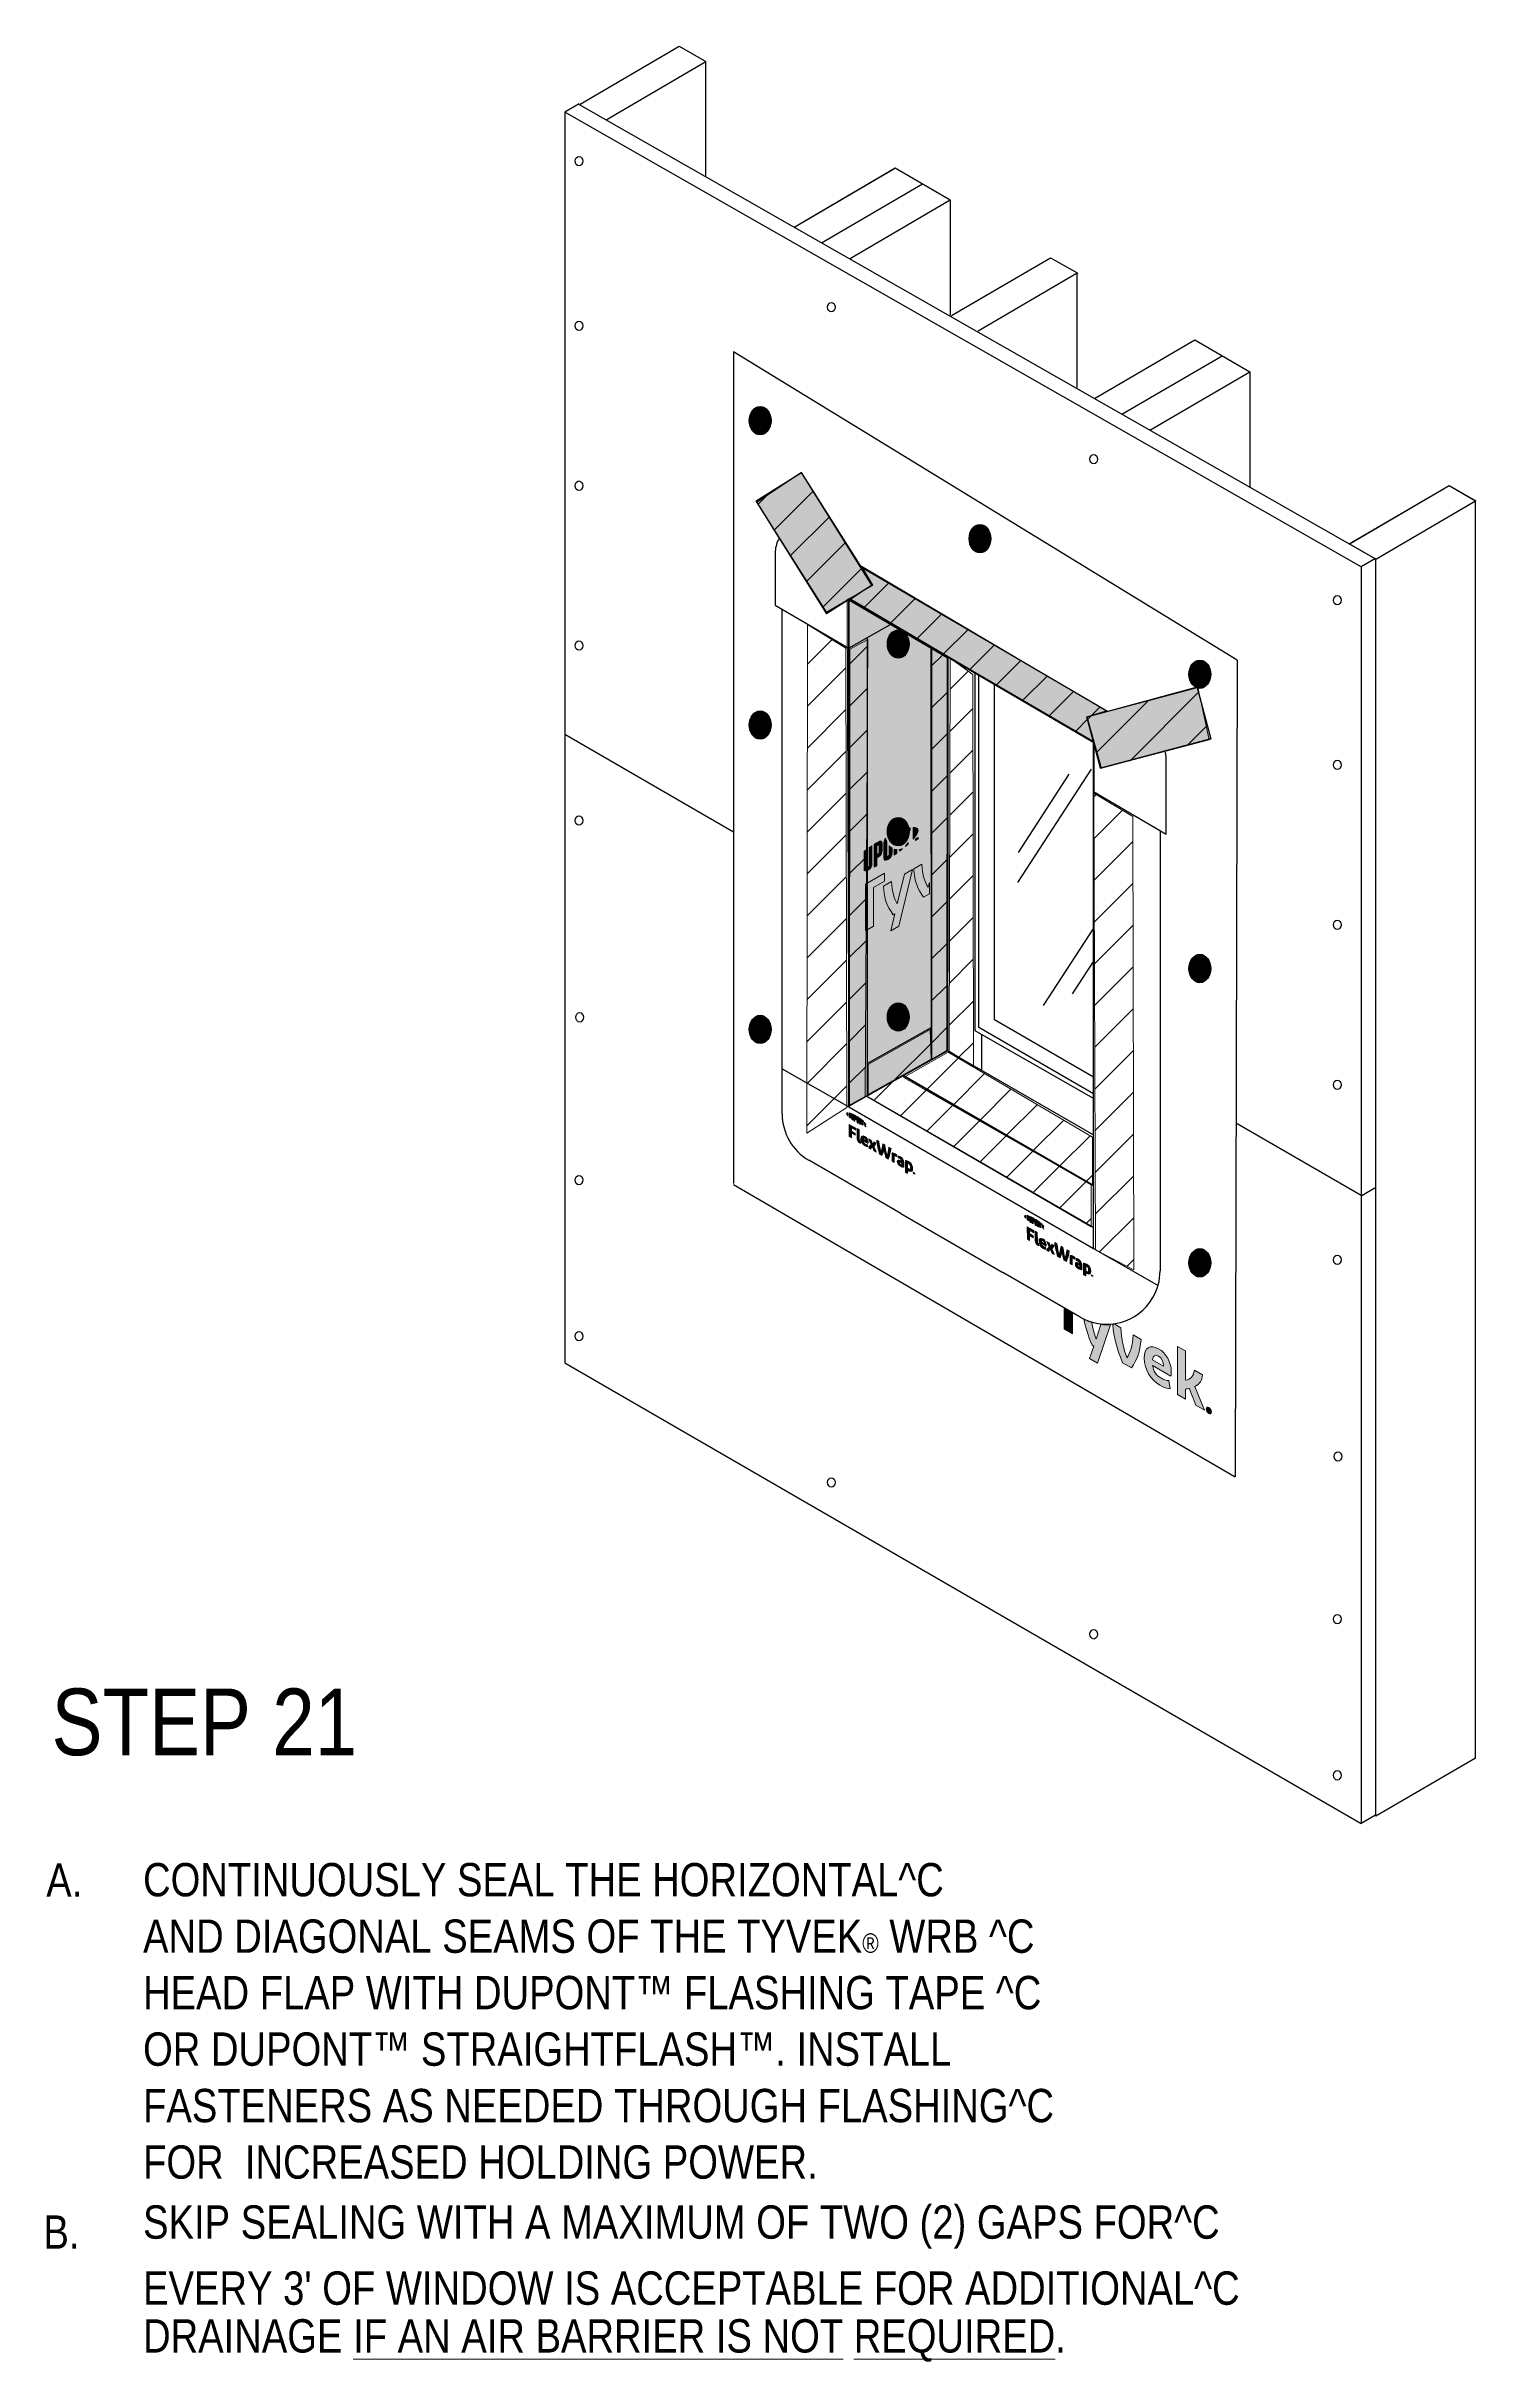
# Model space of a CAD drawing. Extents: x -1392 to 5791, y -3809 to 1722.
# Drawn here: x 4674 to 5156, y -3237 to -2455 of the extents above; entities that cross this region are included whole.
import ezdxf

# ---------------------------------------------------------------- set-up
doc = ezdxf.new("R2010")
doc.units = 0
doc.header["$MEASUREMENT"] = 0
for name, color, linetype, lineweight in [('.ATI-HATCH', 7, 'Continuous', 0), ('.ATI-TEXT', 7, 'Continuous', 0), ('G-ANNO-TTLB', 7, 'Continuous', 0), ('Layer 12', 7, 'Continuous', 0), ('TYVEK', 7, 'Continuous', 0), ('WALL SCRATCH', 7, 'Continuous', 0), ('X-REF - TRACED', 7, 'Continuous', 0)]:
    doc.layers.add(name, color=color, linetype=linetype, lineweight=lineweight)
pattern_1 = [(45, (0, 0), (-7.071067, 7.071069), [])]

# ---------------------------------------------------------------- blocks, each defined once
blk = doc.blocks.new('Block_179')
at = {"layer": 'WALL SCRATCH', "true_color": 0x003b71, "transparency": 33554687}
h = blk.add_hatch(color=156, dxfattribs=at)
h.dxf.hatch_style = 2
edge = h.paths.add_edge_path()
edge.add_ellipse((4914.94, -2683.94), major_axis=(0, 4.78), ratio=0.766948, start_angle=0, end_angle=360)
at = {"layer": 'WALL SCRATCH', "color": 18, "lineweight": 25, "true_color": 0x080808}
for p, q in [((4913.97, -2683.91), (4915.91, -2683.91)), ((4914.94, -2682.68), (4914.94, -2685.15))]:
    blk.add_line(p, q, dxfattribs=at)
at = {"layer": 'WALL SCRATCH', "color": 8, "lineweight": 25, "true_color": 0x808080}
blk.add_lwpolyline([(4914.43, -2679.52)], dxfattribs=at)
at = {"layer": 'WALL SCRATCH', "color": 18, "lineweight": 25, "true_color": 0x000000}
blk.add_ellipse((4914.94, -2683.94), major_axis=(0, 4.78), ratio=0.766948, dxfattribs=at)
at = {"layer": 'WALL SCRATCH', "color": 18, "lineweight": 25, "true_color": 0x080808}
blk.add_ellipse((4914.94, -2683.91), major_axis=(0, 1.23), ratio=0.788846, dxfattribs=at)
blk = doc.blocks.new('Block_180')
at = {"layer": 'WALL SCRATCH', "true_color": 0x003b71, "transparency": 33554687}
h = blk.add_hatch(color=156, dxfattribs=at)
h.dxf.hatch_style = 2
edge = h.paths.add_edge_path()
edge.add_ellipse((4914.94, -2581.17), major_axis=(0, 4.78), ratio=0.766948, start_angle=0, end_angle=360)
at = {"layer": 'WALL SCRATCH', "color": 18, "lineweight": 25, "true_color": 0x080808}
blk.add_line((4914.94, -2579.91), (4914.94, -2582.37), dxfattribs=at)
at = {"layer": 'WALL SCRATCH', "color": 18, "lineweight": 25, "true_color": 0x000000}
blk.add_ellipse((4914.94, -2581.17), major_axis=(0, 4.78), ratio=0.766948, dxfattribs=at)
at = {"layer": 'WALL SCRATCH', "color": 18, "lineweight": 25, "true_color": 0x080808}
blk.add_ellipse((4914.94, -2581.14), major_axis=(0, 1.23), ratio=0.788846, dxfattribs=at)
blk = doc.blocks.new('Block_181')
at = {"layer": 'WALL SCRATCH', "true_color": 0x003b71, "transparency": 33554687}
h = blk.add_hatch(color=156, dxfattribs=at)
h.dxf.hatch_style = 2
edge = h.paths.add_edge_path()
edge.add_ellipse((4914.94, -2786.72), major_axis=(0, 4.78), ratio=0.766948, start_angle=0, end_angle=360)
at = {"layer": 'WALL SCRATCH', "color": 18, "lineweight": 25, "true_color": 0x080808}
for p, q in [((4913.97, -2786.69), (4915.91, -2786.69)), ((4914.94, -2785.45), (4914.94, -2787.92))]:
    blk.add_line(p, q, dxfattribs=at)
at = {"layer": 'WALL SCRATCH', "color": 8, "lineweight": 25, "true_color": 0x808080}
blk.add_lwpolyline([(4914.43, -2791.83)], dxfattribs=at)
at = {"layer": 'WALL SCRATCH', "color": 18, "lineweight": 25, "true_color": 0x000000}
blk.add_ellipse((4914.94, -2786.72), major_axis=(0, 4.78), ratio=0.766948, dxfattribs=at)
at = {"layer": 'WALL SCRATCH', "color": 18, "lineweight": 25, "true_color": 0x080808}
blk.add_ellipse((4914.94, -2786.69), major_axis=(0, 1.23), ratio=0.788846, dxfattribs=at)
blk = doc.blocks.new('Block_178')
at = {"layer": 'WALL SCRATCH'}
for name in ['Block_180', 'Block_179', 'Block_181']:
    blk.add_blockref(name, (0, 0), dxfattribs=at)
blk = doc.blocks.new('Block_183')
at = {"layer": 'WALL SCRATCH', "true_color": 0x003b71, "transparency": 33554687}
h = blk.add_hatch(color=156, dxfattribs=at)
h.dxf.hatch_style = 2
edge = h.paths.add_edge_path()
edge.add_ellipse((5063.32, -2766.15), major_axis=(0, 4.78), ratio=0.766948, start_angle=0, end_angle=360)
at = {"layer": 'WALL SCRATCH', "color": 18, "lineweight": 25, "true_color": 0x080808}
for p, q in [((5062.35, -2766.12), (5064.29, -2766.12)), ((5063.32, -2764.89), (5063.32, -2767.35))]:
    blk.add_line(p, q, dxfattribs=at)
at = {"layer": 'WALL SCRATCH', "color": 8, "lineweight": 25, "true_color": 0x808080}
blk.add_lwpolyline([(5062.81, -2761.73)], dxfattribs=at)
at = {"layer": 'WALL SCRATCH', "color": 18, "lineweight": 25, "true_color": 0x000000}
blk.add_ellipse((5063.32, -2766.15), major_axis=(0, 4.78), ratio=0.766948, dxfattribs=at)
at = {"layer": 'WALL SCRATCH', "color": 18, "lineweight": 25, "true_color": 0x080808}
blk.add_ellipse((5063.32, -2766.12), major_axis=(0, 1.23), ratio=0.788846, dxfattribs=at)
blk = doc.blocks.new('Block_184')
at = {"layer": 'WALL SCRATCH', "true_color": 0x003b71, "transparency": 33554687}
h = blk.add_hatch(color=156, dxfattribs=at)
h.dxf.hatch_style = 2
edge = h.paths.add_edge_path()
edge.add_ellipse((5063.32, -2666.78), major_axis=(0, 4.78), ratio=0.766948, start_angle=0, end_angle=360)
at = {"layer": 'WALL SCRATCH', "color": 18, "lineweight": 25, "true_color": 0x080808}
blk.add_line((5063.32, -2665.52), (5063.32, -2667.99), dxfattribs=at)
at = {"layer": 'WALL SCRATCH', "color": 18, "lineweight": 25, "true_color": 0x000000}
blk.add_ellipse((5063.32, -2666.78), major_axis=(0, 4.78), ratio=0.766948, dxfattribs=at)
at = {"layer": 'WALL SCRATCH', "color": 18, "lineweight": 25, "true_color": 0x080808}
blk.add_ellipse((5063.32, -2666.75), major_axis=(0, 1.23), ratio=0.788846, dxfattribs=at)
blk = doc.blocks.new('Block_185')
at = {"layer": 'WALL SCRATCH', "true_color": 0x003b71, "transparency": 33554687}
h = blk.add_hatch(color=156, dxfattribs=at)
h.dxf.hatch_style = 2
edge = h.paths.add_edge_path()
edge.add_ellipse((5063.32, -2865.52), major_axis=(0, 4.78), ratio=0.766948, start_angle=0, end_angle=360)
at = {"layer": 'WALL SCRATCH', "color": 18, "lineweight": 25, "true_color": 0x080808}
for p, q in [((5062.35, -2865.49), (5064.29, -2865.49)), ((5063.32, -2864.25), (5063.32, -2866.72))]:
    blk.add_line(p, q, dxfattribs=at)
at = {"layer": 'WALL SCRATCH', "color": 8, "lineweight": 25, "true_color": 0x808080}
blk.add_lwpolyline([(5062.81, -2870.63)], dxfattribs=at)
at = {"layer": 'WALL SCRATCH', "color": 18, "lineweight": 25, "true_color": 0x000000}
blk.add_ellipse((5063.32, -2865.52), major_axis=(0, 4.78), ratio=0.766948, dxfattribs=at)
at = {"layer": 'WALL SCRATCH', "color": 18, "lineweight": 25, "true_color": 0x080808}
blk.add_ellipse((5063.32, -2865.49), major_axis=(0, 1.23), ratio=0.788846, dxfattribs=at)
blk = doc.blocks.new('Block_182')
at = {"layer": 'WALL SCRATCH'}
for name in ['Block_184', 'Block_183', 'Block_185']:
    blk.add_blockref(name, (0, 0), dxfattribs=at)
blk = doc.blocks.new('Block_186')
at = {"layer": 'WALL SCRATCH', "true_color": 0x003b71, "transparency": 33554687}
h = blk.add_hatch(color=156, dxfattribs=at)
h.dxf.hatch_style = 2
edge = h.paths.add_edge_path()
edge.add_ellipse((4989.13, -2621.01), major_axis=(0, 4.78), ratio=0.766948, start_angle=0, end_angle=360)
at = {"layer": 'WALL SCRATCH', "color": 18, "lineweight": 25, "true_color": 0x080808}
blk.add_line((4989.13, -2619.75), (4989.13, -2622.22), dxfattribs=at)
at = {"layer": 'WALL SCRATCH', "color": 18, "lineweight": 25, "true_color": 0x000000}
blk.add_ellipse((4989.13, -2621.01), major_axis=(0, 4.78), ratio=0.766948, dxfattribs=at)
at = {"layer": 'WALL SCRATCH', "color": 18, "lineweight": 25, "true_color": 0x080808}
blk.add_ellipse((4989.13, -2620.98), major_axis=(0, 1.23), ratio=0.788846, dxfattribs=at)
blk = doc.blocks.new('Block_177')
at = {"layer": 'WALL SCRATCH'}
for name in ['Block_178', 'Block_186', 'Block_182']:
    blk.add_blockref(name, (0, 0), dxfattribs=at)
blk = doc.blocks.new('Block_343')
at = {"layer": 'TYVEK', "color": 18, "lineweight": 25, "true_color": 0x000000}
for points in [[(4984.51, -2660.58)], [(4984.51, -2765.53)]]:
    blk.add_lwpolyline(points, dxfattribs=at)
blk = doc.blocks.new('Block_345')
at = {"layer": 'TYVEK', "true_color": 0x003b71, "transparency": 33554687}
h = blk.add_hatch(color=156, dxfattribs=at)
h.dxf.hatch_style = 2
edge = h.paths.add_edge_path()
edge.add_spline(control_points=[(4945.02, -2822.92), (4945.02, -2822.92), (4945.01, -2818.78), (4945.01, -2818.78), (4945.01, -2818.78), (4947.19, -2820.03), (4947.19, -2820.03), (4947.19, -2820.03), (4947.19, -2820.75), (4947.19, -2820.75), (4947.19, -2820.75), (4945.74, -2819.92), (4945.74, -2819.92), (4945.74, -2819.92), (4945.74, -2821.04), (4945.74, -2821.04), (4945.74, -2821.04), (4946.96, -2821.74), (4946.96, -2821.74), (4946.96, -2821.74), (4946.97, -2822.46), (4946.97, -2822.46), (4946.97, -2822.46), (4945.75, -2821.76), (4945.75, -2821.76), (4945.75, -2821.76), (4945.75, -2823.34), (4945.75, -2823.34), (4945.75, -2823.34), (4945.02, -2822.92), (4945.02, -2822.92)], knot_values=[0, 0, 0, 0, 1, 1, 1, 2, 2, 2, 3, 3, 3, 4, 4, 4, 5, 5, 5, 6, 6, 6, 7, 7, 7, 8, 8, 8, 9, 9, 9, 10, 10, 10, 10], degree=3, periodic=0)
h = blk.add_hatch(color=156, dxfattribs=at)
h.dxf.hatch_style = 2
edge = h.paths.add_edge_path()
edge.add_spline(control_points=[(4948.39, -2823.76), (4948.39, -2824.08), (4948.46, -2824.29), (4948.67, -2824.41), (4948.72, -2824.44), (4948.77, -2824.46), (4948.82, -2824.48), (4948.82, -2824.48), (4948.87, -2825.15), (4948.87, -2825.15), (4948.77, -2825.12), (4948.61, -2825.05), (4948.51, -2824.99), (4947.92, -2824.65), (4947.68, -2824.08), (4947.68, -2823.37), (4947.68, -2823.37), (4947.67, -2820.21), (4947.67, -2820.21), (4947.67, -2820.21), (4948.38, -2820.57), (4948.38, -2820.57), (4948.38, -2820.57), (4948.39, -2823.76), (4948.39, -2823.76)], knot_values=[0, 0, 0, 0, 1, 1, 1, 2, 2, 2, 3, 3, 3, 4, 4, 4, 5, 5, 5, 6, 6, 6, 7, 7, 7, 8, 8, 8, 8], degree=3, periodic=0)
h = blk.add_hatch(color=156, dxfattribs=at)
h.dxf.hatch_style = 2
edge = h.paths.add_edge_path()
edge.add_spline(control_points=[(4949.7, -2823.81), (4949.7, -2823.81), (4950.67, -2824.37), (4950.67, -2824.37), (4950.67, -2824.37), (4950.67, -2824.3), (4950.67, -2824.3), (4950.67, -2823.97), (4950.52, -2823.64), (4950.24, -2823.47), (4949.94, -2823.3), (4949.75, -2823.43), (4949.7, -2823.81)], knot_values=[0, 0, 0, 0, 1, 1, 1, 2, 2, 2, 3, 3, 3, 4, 4, 4, 4], degree=3, periodic=0)
edge = h.paths.add_edge_path()
edge.add_spline(control_points=[(4951.26, -2826.37), (4951.03, -2826.36), (4950.7, -2826.25), (4950.36, -2826.06), (4949.54, -2825.58), (4948.97, -2824.65), (4948.97, -2823.67), (4948.96, -2822.73), (4949.48, -2822.39), (4950.24, -2822.82), (4950.91, -2823.21), (4951.35, -2824.01), (4951.35, -2824.81), (4951.35, -2824.98), (4951.34, -2825.13), (4951.33, -2825.24), (4951.33, -2825.24), (4949.71, -2824.31), (4949.71, -2824.31), (4949.78, -2824.82), (4950.02, -2825.18), (4950.43, -2825.41), (4950.68, -2825.56), (4950.92, -2825.63), (4951.14, -2825.65), (4951.14, -2825.65), (4951.26, -2826.37), (4951.26, -2826.37)], knot_values=[0, 0, 0, 0, 1, 1, 1, 2, 2, 2, 3, 3, 3, 4, 4, 4, 5, 5, 5, 6, 6, 6, 7, 7, 7, 8, 8, 8, 9, 9, 9, 9], degree=3, periodic=0)
h = blk.add_hatch(color=156, dxfattribs=at)
h.dxf.hatch_style = 2
edge = h.paths.add_edge_path()
edge.add_spline(control_points=[(4952.4, -2825.57), (4952.05, -2824.94), (4951.78, -2824.37), (4951.62, -2823.69), (4951.62, -2823.69), (4952.39, -2824.13), (4952.39, -2824.13), (4952.45, -2824.43), (4952.68, -2824.96), (4952.91, -2825.43), (4953.09, -2825.22), (4953.26, -2824.96), (4953.29, -2824.65), (4953.29, -2824.65), (4954.01, -2825.06), (4954.01, -2825.06), (4953.88, -2825.6), (4953.65, -2825.9), (4953.27, -2826.14), (4953.64, -2826.83), (4953.89, -2827.39), (4954.11, -2828.14), (4954.11, -2828.14), (4953.34, -2827.7), (4953.34, -2827.7), (4953.23, -2827.3), (4952.98, -2826.71), (4952.76, -2826.26), (4952.57, -2826.48), (4952.38, -2826.73), (4952.31, -2827.1), (4952.31, -2827.1), (4951.62, -2826.71), (4951.62, -2826.71), (4951.75, -2826.17), (4951.99, -2825.83), (4952.4, -2825.57)], knot_values=[0, 0, 0, 0, 1, 1, 1, 2, 2, 2, 3, 3, 3, 4, 4, 4, 5, 5, 5, 6, 6, 6, 7, 7, 7, 8, 8, 8, 9, 9, 9, 10, 10, 10, 11, 11, 11, 12, 12, 12, 12], degree=3, periodic=0)
h = blk.add_hatch(color=156, dxfattribs=at)
h.dxf.hatch_style = 2
edge = h.paths.add_edge_path()
edge.add_spline(control_points=[(4958.4, -2826.47), (4958.4, -2826.47), (4959.15, -2826.9), (4959.15, -2826.9), (4958.96, -2828.16), (4958.62, -2829.59), (4958.19, -2830.48), (4958.19, -2830.48), (4957.38, -2830.02), (4957.38, -2830.02), (4957.13, -2829.13), (4956.9, -2828.13), (4956.71, -2827.06), (4956.52, -2827.91), (4956.3, -2828.66), (4956.05, -2829.25), (4956.05, -2829.25), (4955.24, -2828.79), (4955.24, -2828.79), (4954.83, -2827.41), (4954.46, -2825.58), (4954.27, -2824.09), (4954.27, -2824.09), (4955.01, -2824.52), (4955.01, -2824.52), (4955.17, -2825.86), (4955.46, -2827.42), (4955.67, -2828.24), (4955.89, -2827.67), (4956.23, -2826.51), (4956.38, -2825.3), (4956.38, -2825.3), (4957.04, -2825.68), (4957.04, -2825.68), (4957.19, -2827.06), (4957.53, -2828.61), (4957.76, -2829.43), (4957.96, -2828.86), (4958.25, -2827.63), (4958.4, -2826.47)], knot_values=[0, 0, 0, 0, 1, 1, 1, 2, 2, 2, 3, 3, 3, 4, 4, 4, 5, 5, 5, 6, 6, 6, 7, 7, 7, 8, 8, 8, 9, 9, 9, 10, 10, 10, 11, 11, 11, 12, 12, 12, 13, 13, 13, 13], degree=3, periodic=0)
h = blk.add_hatch(color=156, dxfattribs=at)
h.dxf.hatch_style = 2
edge = h.paths.add_edge_path()
edge.add_spline(control_points=[(4960.54, -2828.74), (4960.73, -2828.85), (4960.9, -2828.97), (4961, -2829.06), (4961, -2829.06), (4960.9, -2829.67), (4960.9, -2829.67), (4960.82, -2829.58), (4960.71, -2829.51), (4960.6, -2829.45), (4960.41, -2829.34), (4960.28, -2829.31), (4960.17, -2829.3), (4960.17, -2829.3), (4960.18, -2831.62), (4960.18, -2831.62), (4960.18, -2831.62), (4959.47, -2831.22), (4959.47, -2831.22), (4959.47, -2831.22), (4959.47, -2828.38), (4959.47, -2828.38), (4959.74, -2828.38), (4960.17, -2828.53), (4960.54, -2828.74)], knot_values=[0, 0, 0, 0, 1, 1, 1, 2, 2, 2, 3, 3, 3, 4, 4, 4, 5, 5, 5, 6, 6, 6, 7, 7, 7, 8, 8, 8, 8], degree=3, periodic=0)
h = blk.add_hatch(color=156, dxfattribs=at)
h.dxf.hatch_style = 2
edge = h.paths.add_edge_path()
edge.add_spline(control_points=[(4962.7, -2832.47), (4962.7, -2832.47), (4962.7, -2831.84), (4962.7, -2831.84), (4962.58, -2831.74), (4962.45, -2831.65), (4962.33, -2831.58), (4962.1, -2831.45), (4961.91, -2831.45), (4961.91, -2831.72), (4961.91, -2831.97), (4962.07, -2832.19), (4962.34, -2832.35), (4962.49, -2832.44), (4962.62, -2832.47), (4962.7, -2832.47)], knot_values=[0, 0, 0, 0, 1, 1, 1, 2, 2, 2, 3, 3, 3, 4, 4, 4, 5, 5, 5, 5], degree=3, periodic=0)
edge = h.paths.add_edge_path()
edge.add_spline(control_points=[(4962.27, -2832.89), (4961.57, -2832.49), (4961.21, -2831.89), (4961.21, -2831.36), (4961.21, -2830.77), (4961.62, -2830.67), (4962.24, -2831.01), (4962.38, -2831.1), (4962.57, -2831.23), (4962.69, -2831.32), (4962.69, -2831.32), (4962.69, -2831.18), (4962.69, -2831.18), (4962.69, -2830.82), (4962.51, -2830.55), (4962.17, -2830.35), (4961.94, -2830.22), (4961.7, -2830.12), (4961.49, -2830.1), (4961.49, -2830.1), (4961.36, -2829.39), (4961.36, -2829.39), (4961.58, -2829.41), (4961.94, -2829.54), (4962.25, -2829.72), (4963, -2830.15), (4963.38, -2830.83), (4963.38, -2831.63), (4963.38, -2831.63), (4963.39, -2833.27), (4963.39, -2833.27), (4963.18, -2833.28), (4962.78, -2833.19), (4962.27, -2832.89)], knot_values=[0, 0, 0, 0, 1, 1, 1, 2, 2, 2, 3, 3, 3, 4, 4, 4, 5, 5, 5, 6, 6, 6, 7, 7, 7, 8, 8, 8, 9, 9, 9, 10, 10, 10, 11, 11, 11, 11], degree=3, periodic=0)
h = blk.add_hatch(color=156, dxfattribs=at)
h.dxf.hatch_style = 2
edge = h.paths.add_edge_path()
edge.add_spline(control_points=[(4965.03, -2833.81), (4965.48, -2834.06), (4965.69, -2833.87), (4965.69, -2833.26), (4965.69, -2832.72), (4965.49, -2832.26), (4965.03, -2831.99), (4964.9, -2831.92), (4964.81, -2831.89), (4964.7, -2831.88), (4964.7, -2831.88), (4964.7, -2833.53), (4964.7, -2833.53), (4964.8, -2833.64), (4964.88, -2833.72), (4965.03, -2833.81)], knot_values=[0, 0, 0, 0, 1, 1, 1, 2, 2, 2, 3, 3, 3, 4, 4, 4, 5, 5, 5, 5], degree=3, periodic=0)
edge = h.paths.add_edge_path()
edge.add_spline(control_points=[(4965.14, -2834.53), (4964.96, -2834.42), (4964.83, -2834.33), (4964.71, -2834.2), (4964.71, -2834.2), (4964.71, -2835.33), (4964.71, -2835.33), (4964.71, -2835.33), (4964, -2834.92), (4964, -2834.92), (4964, -2834.92), (4964, -2830.98), (4964, -2830.98), (4964.29, -2830.99), (4964.7, -2831.13), (4965.06, -2831.34), (4965.9, -2831.82), (4966.41, -2832.7), (4966.41, -2833.65), (4966.41, -2834.62), (4965.94, -2834.99), (4965.14, -2834.53)], knot_values=[0, 0, 0, 0, 1, 1, 1, 2, 2, 2, 3, 3, 3, 4, 4, 4, 5, 5, 5, 6, 6, 6, 7, 7, 7, 7], degree=3, periodic=0)
h = blk.add_hatch(color=156, dxfattribs=at)
h.dxf.hatch_style = 2
edge = h.paths.add_edge_path()
edge.add_spline(control_points=[(4966.92, -2835.13), (4966.94, -2835.22), (4966.97, -2835.29), (4967, -2835.36), (4967.03, -2835.32), (4967.05, -2835.28), (4967.08, -2835.22), (4967.08, -2835.22), (4967.15, -2835.27), (4967.15, -2835.27), (4967.15, -2835.27), (4967.15, -2835.57), (4967.15, -2835.57), (4967.15, -2835.57), (4967.09, -2835.53), (4967.09, -2835.53), (4967.09, -2835.53), (4967.09, -2835.39), (4967.09, -2835.39), (4967.09, -2835.39), (4967.09, -2835.35), (4967.09, -2835.35), (4967.07, -2835.38), (4967.04, -2835.42), (4967.02, -2835.44), (4967.02, -2835.44), (4966.97, -2835.41), (4966.97, -2835.41), (4966.95, -2835.36), (4966.93, -2835.3), (4966.91, -2835.24), (4966.91, -2835.24), (4966.91, -2835.29), (4966.91, -2835.29), (4966.91, -2835.29), (4966.91, -2835.43), (4966.91, -2835.43), (4966.91, -2835.43), (4966.84, -2835.4), (4966.84, -2835.4), (4966.84, -2835.4), (4966.84, -2835.09), (4966.84, -2835.09), (4966.84, -2835.09), (4966.92, -2835.13), (4966.92, -2835.13)], knot_values=[0, 0, 0, 0, 1, 1, 1, 2, 2, 2, 3, 3, 3, 4, 4, 4, 5, 5, 5, 6, 6, 6, 7, 7, 7, 8, 8, 8, 9, 9, 9, 10, 10, 10, 11, 11, 11, 12, 12, 12, 13, 13, 13, 14, 14, 14, 15, 15, 15, 15], degree=3, periodic=0)
edge = h.paths.add_edge_path()
edge.add_spline(control_points=[(4966.67, -2835.06), (4966.67, -2835.06), (4966.6, -2835.02), (4966.6, -2835.02), (4966.6, -2835.02), (4966.6, -2834.95), (4966.6, -2834.95), (4966.6, -2834.95), (4966.81, -2835.07), (4966.81, -2835.07), (4966.81, -2835.07), (4966.81, -2835.14), (4966.81, -2835.14), (4966.81, -2835.14), (4966.74, -2835.1), (4966.74, -2835.1), (4966.74, -2835.1), (4966.74, -2835.34), (4966.74, -2835.34), (4966.74, -2835.34), (4966.67, -2835.3), (4966.67, -2835.3), (4966.67, -2835.3), (4966.67, -2835.06), (4966.67, -2835.06)], knot_values=[0, 0, 0, 0, 1, 1, 1, 2, 2, 2, 3, 3, 3, 4, 4, 4, 5, 5, 5, 6, 6, 6, 7, 7, 7, 8, 8, 8, 8], degree=3, periodic=0)
at = {"layer": 'TYVEK'}
for points, knots in [([(4945.02, -2822.92), (4945.02, -2822.92), (4945.01, -2818.78), (4945.01, -2818.78), (4945.01, -2818.78), (4947.19, -2820.03), (4947.19, -2820.03), (4947.19, -2820.03), (4947.19, -2820.75), (4947.19, -2820.75), (4947.19, -2820.75), (4945.74, -2819.92), (4945.74, -2819.92), (4945.74, -2819.92), (4945.74, -2821.04), (4945.74, -2821.04), (4945.74, -2821.04), (4946.96, -2821.74), (4946.96, -2821.74), (4946.96, -2821.74), (4946.97, -2822.46), (4946.97, -2822.46), (4946.97, -2822.46), (4945.75, -2821.76), (4945.75, -2821.76), (4945.75, -2821.76), (4945.75, -2823.34), (4945.75, -2823.34), (4945.75, -2823.34), (4945.02, -2822.92), (4945.02, -2822.92)], [0, 0, 0, 0, 1, 1, 1, 2, 2, 2, 3, 3, 3, 4, 4, 4, 5, 5, 5, 6, 6, 6, 7, 7, 7, 8, 8, 8, 9, 9, 9, 10, 10, 10, 10]), ([(4948.39, -2823.76), (4948.39, -2824.08), (4948.46, -2824.29), (4948.67, -2824.41), (4948.72, -2824.44), (4948.77, -2824.46), (4948.82, -2824.48), (4948.82, -2824.48), (4948.87, -2825.15), (4948.87, -2825.15), (4948.77, -2825.12), (4948.61, -2825.05), (4948.51, -2824.99), (4947.92, -2824.65), (4947.68, -2824.08), (4947.68, -2823.37), (4947.68, -2823.37), (4947.67, -2820.21), (4947.67, -2820.21), (4947.67, -2820.21), (4948.38, -2820.57), (4948.38, -2820.57), (4948.38, -2820.57), (4948.39, -2823.76), (4948.39, -2823.76)], [0, 0, 0, 0, 1, 1, 1, 2, 2, 2, 3, 3, 3, 4, 4, 4, 5, 5, 5, 6, 6, 6, 7, 7, 7, 8, 8, 8, 8]), ([(4951.26, -2826.37), (4951.03, -2826.36), (4950.7, -2826.25), (4950.36, -2826.06), (4949.54, -2825.58), (4948.97, -2824.65), (4948.97, -2823.67), (4948.96, -2822.73), (4949.48, -2822.39), (4950.24, -2822.82), (4950.91, -2823.21), (4951.35, -2824.01), (4951.35, -2824.81), (4951.35, -2824.98), (4951.34, -2825.13), (4951.33, -2825.24), (4951.33, -2825.24), (4949.71, -2824.31), (4949.71, -2824.31), (4949.78, -2824.82), (4950.02, -2825.18), (4950.43, -2825.41), (4950.68, -2825.56), (4950.92, -2825.63), (4951.14, -2825.65), (4951.14, -2825.65), (4951.26, -2826.37), (4951.26, -2826.37)], [0, 0, 0, 0, 1, 1, 1, 2, 2, 2, 3, 3, 3, 4, 4, 4, 5, 5, 5, 6, 6, 6, 7, 7, 7, 8, 8, 8, 9, 9, 9, 9]), ([(4949.7, -2823.81), (4949.7, -2823.81), (4950.67, -2824.37), (4950.67, -2824.37), (4950.67, -2824.37), (4950.67, -2824.3), (4950.67, -2824.3), (4950.67, -2823.97), (4950.52, -2823.64), (4950.24, -2823.47), (4949.94, -2823.3), (4949.75, -2823.43), (4949.7, -2823.81)], [0, 0, 0, 0, 1, 1, 1, 2, 2, 2, 3, 3, 3, 4, 4, 4, 4]), ([(4952.4, -2825.57), (4952.05, -2824.94), (4951.78, -2824.37), (4951.62, -2823.69), (4951.62, -2823.69), (4952.39, -2824.13), (4952.39, -2824.13), (4952.45, -2824.43), (4952.68, -2824.96), (4952.91, -2825.43), (4953.09, -2825.22), (4953.26, -2824.96), (4953.29, -2824.65), (4953.29, -2824.65), (4954.01, -2825.06), (4954.01, -2825.06), (4953.88, -2825.6), (4953.65, -2825.9), (4953.27, -2826.14), (4953.64, -2826.83), (4953.89, -2827.39), (4954.11, -2828.14), (4954.11, -2828.14), (4953.34, -2827.7), (4953.34, -2827.7), (4953.23, -2827.3), (4952.98, -2826.71), (4952.76, -2826.26), (4952.57, -2826.48), (4952.38, -2826.73), (4952.31, -2827.1), (4952.31, -2827.1), (4951.62, -2826.71), (4951.62, -2826.71), (4951.75, -2826.17), (4951.99, -2825.83), (4952.4, -2825.57)], [0, 0, 0, 0, 1, 1, 1, 2, 2, 2, 3, 3, 3, 4, 4, 4, 5, 5, 5, 6, 6, 6, 7, 7, 7, 8, 8, 8, 9, 9, 9, 10, 10, 10, 11, 11, 11, 12, 12, 12, 12]), ([(4958.4, -2826.47), (4958.4, -2826.47), (4959.15, -2826.9), (4959.15, -2826.9), (4958.96, -2828.16), (4958.62, -2829.59), (4958.19, -2830.48), (4958.19, -2830.48), (4957.38, -2830.02), (4957.38, -2830.02), (4957.13, -2829.13), (4956.9, -2828.13), (4956.71, -2827.06), (4956.52, -2827.91), (4956.3, -2828.66), (4956.05, -2829.25), (4956.05, -2829.25), (4955.24, -2828.79), (4955.24, -2828.79), (4954.83, -2827.41), (4954.46, -2825.58), (4954.27, -2824.09), (4954.27, -2824.09), (4955.01, -2824.52), (4955.01, -2824.52), (4955.17, -2825.86), (4955.46, -2827.42), (4955.67, -2828.24), (4955.89, -2827.67), (4956.23, -2826.51), (4956.38, -2825.3), (4956.38, -2825.3), (4957.04, -2825.68), (4957.04, -2825.68), (4957.19, -2827.06), (4957.53, -2828.61), (4957.76, -2829.43), (4957.96, -2828.86), (4958.25, -2827.63), (4958.4, -2826.47)], [0, 0, 0, 0, 1, 1, 1, 2, 2, 2, 3, 3, 3, 4, 4, 4, 5, 5, 5, 6, 6, 6, 7, 7, 7, 8, 8, 8, 9, 9, 9, 10, 10, 10, 11, 11, 11, 12, 12, 12, 13, 13, 13, 13]), ([(4960.54, -2828.74), (4960.73, -2828.85), (4960.9, -2828.97), (4961, -2829.06), (4961, -2829.06), (4960.9, -2829.67), (4960.9, -2829.67), (4960.82, -2829.58), (4960.71, -2829.51), (4960.6, -2829.45), (4960.41, -2829.34), (4960.28, -2829.31), (4960.17, -2829.3), (4960.17, -2829.3), (4960.18, -2831.62), (4960.18, -2831.62), (4960.18, -2831.62), (4959.47, -2831.22), (4959.47, -2831.22), (4959.47, -2831.22), (4959.47, -2828.38), (4959.47, -2828.38), (4959.74, -2828.38), (4960.17, -2828.53), (4960.54, -2828.74)], [0, 0, 0, 0, 1, 1, 1, 2, 2, 2, 3, 3, 3, 4, 4, 4, 5, 5, 5, 6, 6, 6, 7, 7, 7, 8, 8, 8, 8]), ([(4962.27, -2832.89), (4961.57, -2832.49), (4961.21, -2831.89), (4961.21, -2831.36), (4961.21, -2830.77), (4961.62, -2830.67), (4962.24, -2831.01), (4962.38, -2831.1), (4962.57, -2831.23), (4962.69, -2831.32), (4962.69, -2831.32), (4962.69, -2831.18), (4962.69, -2831.18), (4962.69, -2830.82), (4962.51, -2830.55), (4962.17, -2830.35), (4961.94, -2830.22), (4961.7, -2830.12), (4961.49, -2830.1), (4961.49, -2830.1), (4961.36, -2829.39), (4961.36, -2829.39), (4961.58, -2829.41), (4961.94, -2829.54), (4962.25, -2829.72), (4963, -2830.15), (4963.38, -2830.83), (4963.38, -2831.63), (4963.38, -2831.63), (4963.39, -2833.27), (4963.39, -2833.27), (4963.18, -2833.28), (4962.78, -2833.19), (4962.27, -2832.89)], [0, 0, 0, 0, 1, 1, 1, 2, 2, 2, 3, 3, 3, 4, 4, 4, 5, 5, 5, 6, 6, 6, 7, 7, 7, 8, 8, 8, 9, 9, 9, 10, 10, 10, 11, 11, 11, 11]), ([(4962.7, -2832.47), (4962.7, -2832.47), (4962.7, -2831.84), (4962.7, -2831.84), (4962.58, -2831.74), (4962.45, -2831.65), (4962.33, -2831.58), (4962.1, -2831.45), (4961.91, -2831.45), (4961.91, -2831.72), (4961.91, -2831.97), (4962.07, -2832.19), (4962.34, -2832.35), (4962.49, -2832.44), (4962.62, -2832.47), (4962.7, -2832.47)], [0, 0, 0, 0, 1, 1, 1, 2, 2, 2, 3, 3, 3, 4, 4, 4, 5, 5, 5, 5]), ([(4965.14, -2834.53), (4964.96, -2834.42), (4964.83, -2834.33), (4964.71, -2834.2), (4964.71, -2834.2), (4964.71, -2835.33), (4964.71, -2835.33), (4964.71, -2835.33), (4964, -2834.92), (4964, -2834.92), (4964, -2834.92), (4964, -2830.98), (4964, -2830.98), (4964.29, -2830.99), (4964.7, -2831.13), (4965.06, -2831.34), (4965.9, -2831.82), (4966.41, -2832.7), (4966.41, -2833.65), (4966.41, -2834.62), (4965.94, -2834.99), (4965.14, -2834.53)], [0, 0, 0, 0, 1, 1, 1, 2, 2, 2, 3, 3, 3, 4, 4, 4, 5, 5, 5, 6, 6, 6, 7, 7, 7, 7]), ([(4965.03, -2833.81), (4965.48, -2834.06), (4965.69, -2833.87), (4965.69, -2833.26), (4965.69, -2832.72), (4965.49, -2832.26), (4965.03, -2831.99), (4964.9, -2831.92), (4964.81, -2831.89), (4964.7, -2831.88), (4964.7, -2831.88), (4964.7, -2833.53), (4964.7, -2833.53), (4964.8, -2833.64), (4964.88, -2833.72), (4965.03, -2833.81)], [0, 0, 0, 0, 1, 1, 1, 2, 2, 2, 3, 3, 3, 4, 4, 4, 5, 5, 5, 5]), ([(4966.67, -2835.06), (4966.67, -2835.06), (4966.6, -2835.02), (4966.6, -2835.02), (4966.6, -2835.02), (4966.6, -2834.95), (4966.6, -2834.95), (4966.6, -2834.95), (4966.81, -2835.07), (4966.81, -2835.07), (4966.81, -2835.07), (4966.81, -2835.14), (4966.81, -2835.14), (4966.81, -2835.14), (4966.74, -2835.1), (4966.74, -2835.1), (4966.74, -2835.1), (4966.74, -2835.34), (4966.74, -2835.34), (4966.74, -2835.34), (4966.67, -2835.3), (4966.67, -2835.3), (4966.67, -2835.3), (4966.67, -2835.06), (4966.67, -2835.06)], [0, 0, 0, 0, 1, 1, 1, 2, 2, 2, 3, 3, 3, 4, 4, 4, 5, 5, 5, 6, 6, 6, 7, 7, 7, 8, 8, 8, 8]), ([(4966.92, -2835.13), (4966.94, -2835.22), (4966.97, -2835.29), (4967, -2835.36), (4967.03, -2835.32), (4967.05, -2835.28), (4967.08, -2835.22), (4967.08, -2835.22), (4967.15, -2835.27), (4967.15, -2835.27), (4967.15, -2835.27), (4967.15, -2835.57), (4967.15, -2835.57), (4967.15, -2835.57), (4967.09, -2835.53), (4967.09, -2835.53), (4967.09, -2835.53), (4967.09, -2835.39), (4967.09, -2835.39), (4967.09, -2835.39), (4967.09, -2835.35), (4967.09, -2835.35), (4967.07, -2835.38), (4967.04, -2835.42), (4967.02, -2835.44), (4967.02, -2835.44), (4966.97, -2835.41), (4966.97, -2835.41), (4966.95, -2835.36), (4966.93, -2835.3), (4966.91, -2835.24), (4966.91, -2835.24), (4966.91, -2835.29), (4966.91, -2835.29), (4966.91, -2835.29), (4966.91, -2835.43), (4966.91, -2835.43), (4966.91, -2835.43), (4966.84, -2835.4), (4966.84, -2835.4), (4966.84, -2835.4), (4966.84, -2835.09), (4966.84, -2835.09), (4966.84, -2835.09), (4966.92, -2835.13), (4966.92, -2835.13)], [0, 0, 0, 0, 1, 1, 1, 2, 2, 2, 3, 3, 3, 4, 4, 4, 5, 5, 5, 6, 6, 6, 7, 7, 7, 8, 8, 8, 9, 9, 9, 10, 10, 10, 11, 11, 11, 12, 12, 12, 13, 13, 13, 14, 14, 14, 15, 15, 15, 15])]:
    blk.add_open_spline(points, degree=3, knots=knots, dxfattribs=at)
blk = doc.blocks.new('Block_346')
at = {"layer": 'TYVEK', "true_color": 0x003b71, "transparency": 33554687}
h = blk.add_hatch(color=156, dxfattribs=at)
h.dxf.hatch_style = 2
edge = h.paths.add_edge_path()
edge.add_spline(control_points=[(4944.1, -2815.1), (4944.1, -2815.29), (4944.26, -2815.56), (4944.54, -2815.87), (4944.54, -2815.87), (4944.54, -2814.83), (4944.54, -2814.83), (4944.26, -2814.82), (4944.1, -2814.91), (4944.1, -2815.1)], knot_values=[0, 0, 0, 0, 1, 1, 1, 2, 2, 2, 3, 3, 3, 3], degree=3, periodic=0)
h = blk.add_hatch(color=156, dxfattribs=at)
h.dxf.hatch_style = 2
edge = h.paths.add_edge_path()
edge.add_spline(control_points=[(4945.38, -2816.26), (4945.38, -2816.34), (4945.34, -2816.34), (4945.29, -2816.31), (4945.25, -2816.29), (4945.19, -2816.24), (4945.15, -2816.19), (4945.15, -2816.19), (4945.14, -2815.2), (4945.14, -2815.2), (4945.19, -2815.21), (4945.25, -2815.23), (4945.29, -2815.25), (4945.34, -2815.28), (4945.38, -2815.33), (4945.38, -2815.41), (4945.38, -2815.41), (4945.38, -2816.26), (4945.38, -2816.26)], knot_values=[0, 0, 0, 0, 1, 1, 1, 2, 2, 2, 3, 3, 3, 4, 4, 4, 5, 5, 5, 6, 6, 6, 6], degree=3, periodic=0)
edge = h.paths.add_edge_path()
edge.add_spline(control_points=[(4945.32, -2815.01), (4945.24, -2814.97), (4945.13, -2814.93), (4944.93, -2814.89), (4944.93, -2814.89), (4944.93, -2816.26), (4944.93, -2816.26), (4945.11, -2816.43), (4945.25, -2816.54), (4945.33, -2816.59), (4945.51, -2816.69), (4945.61, -2816.62), (4945.61, -2816.42), (4945.61, -2816.42), (4945.6, -2815.51), (4945.6, -2815.51), (4945.6, -2815.3), (4945.5, -2815.12), (4945.32, -2815.01)], knot_values=[0, 0, 0, 0, 1, 1, 1, 2, 2, 2, 3, 3, 3, 4, 4, 4, 5, 5, 5, 6, 6, 6, 6], degree=3, periodic=0)
h = blk.add_hatch(color=156, dxfattribs=at)
h.dxf.hatch_style = 2
edge = h.paths.add_edge_path()
edge.add_spline(control_points=[(4946.23, -2816.91), (4946.24, -2816.99), (4946.21, -2817.02), (4946.13, -2816.96), (4946.04, -2816.9), (4946.02, -2816.85), (4946.02, -2816.75), (4946.02, -2816.75), (4946.01, -2815.25), (4946.01, -2815.25), (4945.96, -2815.23), (4945.83, -2815.18), (4945.78, -2815.15), (4945.78, -2815.15), (4945.78, -2816.67), (4945.78, -2816.67), (4945.78, -2816.91), (4945.88, -2817.06), (4946.13, -2817.24), (4946.35, -2817.39), (4946.48, -2817.34), (4946.48, -2817.07), (4946.48, -2817.07), (4946.48, -2815.47), (4946.48, -2815.47), (4946.43, -2815.45), (4946.28, -2815.37), (4946.23, -2815.35), (4946.23, -2815.35), (4946.23, -2816.91), (4946.23, -2816.91)], knot_values=[0, 0, 0, 0, 1, 1, 1, 2, 2, 2, 3, 3, 3, 4, 4, 4, 5, 5, 5, 6, 6, 6, 7, 7, 7, 8, 8, 8, 9, 9, 9, 10, 10, 10, 10], degree=3, periodic=0)
h = blk.add_hatch(color=156, dxfattribs=at)
h.dxf.hatch_style = 2
edge = h.paths.add_edge_path()
edge.add_spline(control_points=[(4947.13, -2816.76), (4947.13, -2816.85), (4947.1, -2816.88), (4947, -2816.82), (4947, -2816.82), (4946.92, -2816.77), (4946.92, -2816.77), (4946.92, -2816.77), (4946.92, -2815.98), (4946.92, -2815.98), (4946.95, -2815.99), (4946.97, -2816.01), (4947, -2816.02), (4947.11, -2816.08), (4947.13, -2816.14), (4947.13, -2816.23), (4947.13, -2816.23), (4947.13, -2816.76), (4947.13, -2816.76)], knot_values=[0, 0, 0, 0, 1, 1, 1, 2, 2, 2, 3, 3, 3, 4, 4, 4, 5, 5, 5, 6, 6, 6, 6], degree=3, periodic=0)
edge = h.paths.add_edge_path()
edge.add_spline(control_points=[(4947.01, -2815.75), (4946.97, -2815.72), (4946.81, -2815.64), (4946.67, -2815.57), (4946.67, -2815.57), (4946.67, -2817.58), (4946.67, -2817.58), (4946.72, -2817.61), (4946.85, -2817.7), (4946.92, -2817.74), (4946.92, -2817.74), (4946.92, -2817.05), (4946.92, -2817.05), (4946.92, -2817.05), (4947.01, -2817.11), (4947.01, -2817.11), (4947.27, -2817.25), (4947.38, -2817.18), (4947.38, -2816.93), (4947.38, -2816.93), (4947.38, -2816.33), (4947.38, -2816.33), (4947.38, -2816.08), (4947.26, -2815.89), (4947.01, -2815.75)], knot_values=[0, 0, 0, 0, 1, 1, 1, 2, 2, 2, 3, 3, 3, 4, 4, 4, 5, 5, 5, 6, 6, 6, 7, 7, 7, 8, 8, 8, 8], degree=3, periodic=0)
h = blk.add_hatch(color=156, dxfattribs=at)
h.dxf.hatch_style = 2
edge = h.paths.add_edge_path()
edge.add_spline(control_points=[(4948.01, -2817.97), (4948.01, -2818.05), (4947.99, -2818.08), (4947.9, -2818.03), (4947.81, -2817.98), (4947.79, -2817.93), (4947.79, -2817.84), (4947.79, -2817.84), (4947.78, -2816.58), (4947.78, -2816.58), (4947.78, -2816.5), (4947.81, -2816.47), (4947.9, -2816.52), (4947.98, -2816.58), (4948.01, -2816.63), (4948.01, -2816.71), (4948.01, -2816.71), (4948.01, -2817.97), (4948.01, -2817.97)], knot_values=[0, 0, 0, 0, 1, 1, 1, 2, 2, 2, 3, 3, 3, 4, 4, 4, 5, 5, 5, 6, 6, 6, 6], degree=3, periodic=0)
edge = h.paths.add_edge_path()
edge.add_spline(control_points=[(4947.9, -2816.24), (4947.67, -2816.1), (4947.53, -2816.14), (4947.53, -2816.4), (4947.53, -2816.4), (4947.54, -2817.72), (4947.54, -2817.72), (4947.54, -2818), (4947.66, -2818.19), (4947.9, -2818.32), (4948.14, -2818.44), (4948.26, -2818.41), (4948.26, -2818.11), (4948.26, -2818.11), (4948.26, -2816.85), (4948.26, -2816.85), (4948.25, -2816.56), (4948.14, -2816.4), (4947.9, -2816.24)], knot_values=[0, 0, 0, 0, 1, 1, 1, 2, 2, 2, 3, 3, 3, 4, 4, 4, 5, 5, 5, 6, 6, 6, 6], degree=3, periodic=0)
h = blk.add_hatch(color=156, dxfattribs=at)
h.dxf.hatch_style = 2
edge = h.paths.add_edge_path()
edge.add_spline(control_points=[(4948.94, -2817.96), (4948.94, -2817.96), (4948.66, -2816.78), (4948.66, -2816.78), (4948.59, -2816.73), (4948.5, -2816.66), (4948.43, -2816.62), (4948.43, -2816.62), (4948.44, -2818.55), (4948.44, -2818.55), (4948.48, -2818.58), (4948.61, -2818.63), (4948.67, -2818.66), (4948.67, -2818.66), (4948.65, -2817.51), (4948.65, -2817.51), (4948.65, -2817.51), (4948.94, -2818.77), (4948.94, -2818.77), (4949, -2818.79), (4949.09, -2818.83), (4949.15, -2818.85), (4949.15, -2818.85), (4949.15, -2817.15), (4949.15, -2817.15), (4949.09, -2817.1), (4948.97, -2817.01), (4948.92, -2816.97), (4948.92, -2816.97), (4948.94, -2817.96), (4948.94, -2817.96)], knot_values=[0, 0, 0, 0, 1, 1, 1, 2, 2, 2, 3, 3, 3, 4, 4, 4, 5, 5, 5, 6, 6, 6, 7, 7, 7, 8, 8, 8, 9, 9, 9, 10, 10, 10, 10], degree=3, periodic=0)
h = blk.add_hatch(color=156, dxfattribs=at)
h.dxf.hatch_style = 2
edge = h.paths.add_edge_path()
edge.add_spline(control_points=[(4949.27, -2817.51), (4949.33, -2817.56), (4949.39, -2817.61), (4949.45, -2817.66), (4949.45, -2817.66), (4949.45, -2818.95), (4949.45, -2818.95), (4949.51, -2818.96), (4949.61, -2818.99), (4949.67, -2819), (4949.67, -2819), (4949.67, -2817.84), (4949.67, -2817.84), (4949.73, -2817.9), (4949.79, -2817.95), (4949.85, -2818), (4949.85, -2818), (4949.85, -2817.76), (4949.85, -2817.76), (4949.67, -2817.59), (4949.49, -2817.42), (4949.27, -2817.24), (4949.27, -2817.24), (4949.27, -2817.51), (4949.27, -2817.51)], knot_values=[0, 0, 0, 0, 1, 1, 1, 2, 2, 2, 3, 3, 3, 4, 4, 4, 5, 5, 5, 6, 6, 6, 7, 7, 7, 8, 8, 8, 8], degree=3, periodic=0)
h = blk.add_hatch(color=156, dxfattribs=at)
h.dxf.hatch_style = 2
edge = h.paths.add_edge_path()
edge.add_spline(control_points=[(4950.55, -2818.8), (4950.55, -2818.99), (4950.39, -2819.08), (4950.12, -2819.07), (4950.12, -2819.07), (4950.11, -2818.03), (4950.11, -2818.03), (4950.39, -2818.34), (4950.55, -2818.61), (4950.55, -2818.8)], knot_values=[0, 0, 0, 0, 1, 1, 1, 2, 2, 2, 3, 3, 3, 3], degree=3, periodic=0)
h = blk.add_hatch(color=156, dxfattribs=at)
h.dxf.hatch_style = 2
edge = h.paths.add_edge_path()
edge.add_spline(control_points=[(4950.42, -2819.35), (4950.42, -2819.35), (4950.45, -2819.37), (4950.45, -2819.37), (4950.45, -2819.37), (4950.49, -2819.46), (4950.49, -2819.46), (4950.49, -2819.46), (4950.53, -2819.41), (4950.53, -2819.41), (4950.53, -2819.41), (4950.56, -2819.43), (4950.56, -2819.43), (4950.56, -2819.43), (4950.56, -2819.58), (4950.56, -2819.58), (4950.56, -2819.58), (4950.53, -2819.56), (4950.53, -2819.56), (4950.53, -2819.56), (4950.53, -2819.46), (4950.53, -2819.46), (4950.53, -2819.46), (4950.49, -2819.5), (4950.49, -2819.5), (4950.49, -2819.5), (4950.49, -2819.5), (4950.49, -2819.5), (4950.49, -2819.5), (4950.45, -2819.41), (4950.45, -2819.41), (4950.45, -2819.41), (4950.45, -2819.51), (4950.45, -2819.51), (4950.45, -2819.51), (4950.43, -2819.5), (4950.43, -2819.5), (4950.43, -2819.5), (4950.42, -2819.35), (4950.42, -2819.35)], knot_values=[0, 0, 0, 0, 1, 1, 1, 2, 2, 2, 3, 3, 3, 4, 4, 4, 5, 5, 5, 6, 6, 6, 7, 7, 7, 8, 8, 8, 9, 9, 9, 10, 10, 10, 11, 11, 11, 12, 12, 12, 13, 13, 13, 13], degree=3, periodic=0)
edge = h.paths.add_edge_path()
edge.add_spline(control_points=[(4950.33, -2819.32), (4950.33, -2819.32), (4950.29, -2819.3), (4950.29, -2819.3), (4950.29, -2819.3), (4950.29, -2819.27), (4950.29, -2819.27), (4950.29, -2819.27), (4950.4, -2819.34), (4950.4, -2819.34), (4950.4, -2819.34), (4950.4, -2819.36), (4950.4, -2819.36), (4950.4, -2819.36), (4950.36, -2819.34), (4950.36, -2819.34), (4950.36, -2819.34), (4950.36, -2819.46), (4950.36, -2819.46), (4950.36, -2819.46), (4950.33, -2819.45), (4950.33, -2819.45), (4950.33, -2819.45), (4950.33, -2819.32), (4950.33, -2819.32)], knot_values=[0, 0, 0, 0, 1, 1, 1, 2, 2, 2, 3, 3, 3, 4, 4, 4, 5, 5, 5, 6, 6, 6, 7, 7, 7, 8, 8, 8, 8], degree=3, periodic=0)
at = {"layer": 'TYVEK'}
for points, knots in [([(4944.1, -2815.1), (4944.1, -2815.29), (4944.26, -2815.56), (4944.54, -2815.87), (4944.54, -2815.87), (4944.54, -2814.83), (4944.54, -2814.83), (4944.26, -2814.82), (4944.1, -2814.91), (4944.1, -2815.1)], [0, 0, 0, 0, 1, 1, 1, 2, 2, 2, 3, 3, 3, 3]), ([(4945.32, -2815.01), (4945.24, -2814.97), (4945.13, -2814.93), (4944.93, -2814.89), (4944.93, -2814.89), (4944.93, -2816.26), (4944.93, -2816.26), (4945.11, -2816.43), (4945.25, -2816.54), (4945.33, -2816.59), (4945.51, -2816.69), (4945.61, -2816.62), (4945.61, -2816.42), (4945.61, -2816.42), (4945.6, -2815.51), (4945.6, -2815.51), (4945.6, -2815.3), (4945.5, -2815.12), (4945.32, -2815.01)], [0, 0, 0, 0, 1, 1, 1, 2, 2, 2, 3, 3, 3, 4, 4, 4, 5, 5, 5, 6, 6, 6, 6]), ([(4945.38, -2816.26), (4945.38, -2816.34), (4945.34, -2816.34), (4945.29, -2816.31), (4945.25, -2816.29), (4945.19, -2816.24), (4945.15, -2816.19), (4945.15, -2816.19), (4945.14, -2815.2), (4945.14, -2815.2), (4945.19, -2815.21), (4945.25, -2815.23), (4945.29, -2815.25), (4945.34, -2815.28), (4945.38, -2815.33), (4945.38, -2815.41), (4945.38, -2815.41), (4945.38, -2816.26), (4945.38, -2816.26)], [0, 0, 0, 0, 1, 1, 1, 2, 2, 2, 3, 3, 3, 4, 4, 4, 5, 5, 5, 6, 6, 6, 6]), ([(4946.23, -2816.91), (4946.24, -2816.99), (4946.21, -2817.02), (4946.13, -2816.96), (4946.04, -2816.9), (4946.02, -2816.85), (4946.02, -2816.75), (4946.02, -2816.75), (4946.01, -2815.25), (4946.01, -2815.25), (4945.96, -2815.23), (4945.83, -2815.18), (4945.78, -2815.15), (4945.78, -2815.15), (4945.78, -2816.67), (4945.78, -2816.67), (4945.78, -2816.91), (4945.88, -2817.06), (4946.13, -2817.24), (4946.35, -2817.39), (4946.48, -2817.34), (4946.48, -2817.07), (4946.48, -2817.07), (4946.48, -2815.47), (4946.48, -2815.47), (4946.43, -2815.45), (4946.28, -2815.37), (4946.23, -2815.35), (4946.23, -2815.35), (4946.23, -2816.91), (4946.23, -2816.91)], [0, 0, 0, 0, 1, 1, 1, 2, 2, 2, 3, 3, 3, 4, 4, 4, 5, 5, 5, 6, 6, 6, 7, 7, 7, 8, 8, 8, 9, 9, 9, 10, 10, 10, 10]), ([(4947.01, -2815.75), (4946.97, -2815.72), (4946.81, -2815.64), (4946.67, -2815.57), (4946.67, -2815.57), (4946.67, -2817.58), (4946.67, -2817.58), (4946.72, -2817.61), (4946.85, -2817.7), (4946.92, -2817.74), (4946.92, -2817.74), (4946.92, -2817.05), (4946.92, -2817.05), (4946.92, -2817.05), (4947.01, -2817.11), (4947.01, -2817.11), (4947.27, -2817.25), (4947.38, -2817.18), (4947.38, -2816.93), (4947.38, -2816.93), (4947.38, -2816.33), (4947.38, -2816.33), (4947.38, -2816.08), (4947.26, -2815.89), (4947.01, -2815.75)], [0, 0, 0, 0, 1, 1, 1, 2, 2, 2, 3, 3, 3, 4, 4, 4, 5, 5, 5, 6, 6, 6, 7, 7, 7, 8, 8, 8, 8]), ([(4947.13, -2816.76), (4947.13, -2816.85), (4947.1, -2816.88), (4947, -2816.82), (4947, -2816.82), (4946.92, -2816.77), (4946.92, -2816.77), (4946.92, -2816.77), (4946.92, -2815.98), (4946.92, -2815.98), (4946.95, -2815.99), (4946.97, -2816.01), (4947, -2816.02), (4947.11, -2816.08), (4947.13, -2816.14), (4947.13, -2816.23), (4947.13, -2816.23), (4947.13, -2816.76), (4947.13, -2816.76)], [0, 0, 0, 0, 1, 1, 1, 2, 2, 2, 3, 3, 3, 4, 4, 4, 5, 5, 5, 6, 6, 6, 6]), ([(4947.9, -2816.24), (4947.67, -2816.1), (4947.53, -2816.14), (4947.53, -2816.4), (4947.53, -2816.4), (4947.54, -2817.72), (4947.54, -2817.72), (4947.54, -2818), (4947.66, -2818.19), (4947.9, -2818.32), (4948.14, -2818.44), (4948.26, -2818.41), (4948.26, -2818.11), (4948.26, -2818.11), (4948.26, -2816.85), (4948.26, -2816.85), (4948.25, -2816.56), (4948.14, -2816.4), (4947.9, -2816.24)], [0, 0, 0, 0, 1, 1, 1, 2, 2, 2, 3, 3, 3, 4, 4, 4, 5, 5, 5, 6, 6, 6, 6]), ([(4948.01, -2817.97), (4948.01, -2818.05), (4947.99, -2818.08), (4947.9, -2818.03), (4947.81, -2817.98), (4947.79, -2817.93), (4947.79, -2817.84), (4947.79, -2817.84), (4947.78, -2816.58), (4947.78, -2816.58), (4947.78, -2816.5), (4947.81, -2816.47), (4947.9, -2816.52), (4947.98, -2816.58), (4948.01, -2816.63), (4948.01, -2816.71), (4948.01, -2816.71), (4948.01, -2817.97), (4948.01, -2817.97)], [0, 0, 0, 0, 1, 1, 1, 2, 2, 2, 3, 3, 3, 4, 4, 4, 5, 5, 5, 6, 6, 6, 6]), ([(4948.94, -2817.96), (4948.94, -2817.96), (4948.66, -2816.78), (4948.66, -2816.78), (4948.59, -2816.73), (4948.5, -2816.66), (4948.43, -2816.62), (4948.43, -2816.62), (4948.44, -2818.55), (4948.44, -2818.55), (4948.48, -2818.58), (4948.61, -2818.63), (4948.67, -2818.66), (4948.67, -2818.66), (4948.65, -2817.51), (4948.65, -2817.51), (4948.65, -2817.51), (4948.94, -2818.77), (4948.94, -2818.77), (4949, -2818.79), (4949.09, -2818.83), (4949.15, -2818.85), (4949.15, -2818.85), (4949.15, -2817.15), (4949.15, -2817.15), (4949.09, -2817.1), (4948.97, -2817.01), (4948.92, -2816.97), (4948.92, -2816.97), (4948.94, -2817.96), (4948.94, -2817.96)], [0, 0, 0, 0, 1, 1, 1, 2, 2, 2, 3, 3, 3, 4, 4, 4, 5, 5, 5, 6, 6, 6, 7, 7, 7, 8, 8, 8, 9, 9, 9, 10, 10, 10, 10]), ([(4949.27, -2817.51), (4949.33, -2817.56), (4949.39, -2817.61), (4949.45, -2817.66), (4949.45, -2817.66), (4949.45, -2818.95), (4949.45, -2818.95), (4949.51, -2818.96), (4949.61, -2818.99), (4949.67, -2819), (4949.67, -2819), (4949.67, -2817.84), (4949.67, -2817.84), (4949.73, -2817.9), (4949.79, -2817.95), (4949.85, -2818), (4949.85, -2818), (4949.85, -2817.76), (4949.85, -2817.76), (4949.67, -2817.59), (4949.49, -2817.42), (4949.27, -2817.24), (4949.27, -2817.24), (4949.27, -2817.51), (4949.27, -2817.51)], [0, 0, 0, 0, 1, 1, 1, 2, 2, 2, 3, 3, 3, 4, 4, 4, 5, 5, 5, 6, 6, 6, 7, 7, 7, 8, 8, 8, 8]), ([(4950.55, -2818.8), (4950.55, -2818.99), (4950.39, -2819.08), (4950.12, -2819.07), (4950.12, -2819.07), (4950.11, -2818.03), (4950.11, -2818.03), (4950.39, -2818.34), (4950.55, -2818.61), (4950.55, -2818.8)], [0, 0, 0, 0, 1, 1, 1, 2, 2, 2, 3, 3, 3, 3]), ([(4950.33, -2819.32), (4950.33, -2819.32), (4950.29, -2819.3), (4950.29, -2819.3), (4950.29, -2819.3), (4950.29, -2819.27), (4950.29, -2819.27), (4950.29, -2819.27), (4950.4, -2819.34), (4950.4, -2819.34), (4950.4, -2819.34), (4950.4, -2819.36), (4950.4, -2819.36), (4950.4, -2819.36), (4950.36, -2819.34), (4950.36, -2819.34), (4950.36, -2819.34), (4950.36, -2819.46), (4950.36, -2819.46), (4950.36, -2819.46), (4950.33, -2819.45), (4950.33, -2819.45), (4950.33, -2819.45), (4950.33, -2819.32), (4950.33, -2819.32)], [0, 0, 0, 0, 1, 1, 1, 2, 2, 2, 3, 3, 3, 4, 4, 4, 5, 5, 5, 6, 6, 6, 7, 7, 7, 8, 8, 8, 8]), ([(4950.42, -2819.35), (4950.42, -2819.35), (4950.45, -2819.37), (4950.45, -2819.37), (4950.45, -2819.37), (4950.49, -2819.46), (4950.49, -2819.46), (4950.49, -2819.46), (4950.53, -2819.41), (4950.53, -2819.41), (4950.53, -2819.41), (4950.56, -2819.43), (4950.56, -2819.43), (4950.56, -2819.43), (4950.56, -2819.58), (4950.56, -2819.58), (4950.56, -2819.58), (4950.53, -2819.56), (4950.53, -2819.56), (4950.53, -2819.56), (4950.53, -2819.46), (4950.53, -2819.46), (4950.53, -2819.46), (4950.49, -2819.5), (4950.49, -2819.5), (4950.49, -2819.5), (4950.49, -2819.5), (4950.49, -2819.5), (4950.49, -2819.5), (4950.45, -2819.41), (4950.45, -2819.41), (4950.45, -2819.41), (4950.45, -2819.51), (4950.45, -2819.51), (4950.45, -2819.51), (4950.43, -2819.5), (4950.43, -2819.5), (4950.43, -2819.5), (4950.42, -2819.35), (4950.42, -2819.35)], [0, 0, 0, 0, 1, 1, 1, 2, 2, 2, 3, 3, 3, 4, 4, 4, 5, 5, 5, 6, 6, 6, 7, 7, 7, 8, 8, 8, 9, 9, 9, 10, 10, 10, 11, 11, 11, 12, 12, 12, 13, 13, 13, 13])]:
    blk.add_open_spline(points, degree=3, knots=knots, dxfattribs=at)
blk = doc.blocks.new('Block_344')
at = {"layer": 'TYVEK'}
for name in ['Block_346', 'Block_345']:
    blk.add_blockref(name, (0, 0), dxfattribs=at)
blk = doc.blocks.new('Block_348')
at = {"layer": 'TYVEK', "true_color": 0x003b71, "transparency": 33554687}
h = blk.add_hatch(color=156, dxfattribs=at)
h.dxf.hatch_style = 2
edge = h.paths.add_edge_path()
edge.add_spline(control_points=[(5005.11, -2857.54), (5005.11, -2857.54), (5005.1, -2853.4), (5005.1, -2853.4), (5005.1, -2853.4), (5007.29, -2854.65), (5007.29, -2854.65), (5007.29, -2854.65), (5007.29, -2855.37), (5007.29, -2855.37), (5007.29, -2855.37), (5005.84, -2854.54), (5005.84, -2854.54), (5005.84, -2854.54), (5005.84, -2855.66), (5005.84, -2855.66), (5005.84, -2855.66), (5007.06, -2856.36), (5007.06, -2856.36), (5007.06, -2856.36), (5007.07, -2857.08), (5007.07, -2857.08), (5007.07, -2857.08), (5005.84, -2856.38), (5005.84, -2856.38), (5005.84, -2856.38), (5005.85, -2857.96), (5005.85, -2857.96), (5005.85, -2857.96), (5005.11, -2857.54), (5005.11, -2857.54)], knot_values=[0, 0, 0, 0, 1, 1, 1, 2, 2, 2, 3, 3, 3, 4, 4, 4, 5, 5, 5, 6, 6, 6, 7, 7, 7, 8, 8, 8, 9, 9, 9, 10, 10, 10, 10], degree=3, periodic=0)
h = blk.add_hatch(color=156, dxfattribs=at)
h.dxf.hatch_style = 2
edge = h.paths.add_edge_path()
edge.add_spline(control_points=[(5008.49, -2858.38), (5008.49, -2858.7), (5008.56, -2858.91), (5008.77, -2859.03), (5008.82, -2859.06), (5008.87, -2859.08), (5008.91, -2859.1), (5008.91, -2859.1), (5008.97, -2859.77), (5008.97, -2859.77), (5008.87, -2859.74), (5008.71, -2859.67), (5008.61, -2859.61), (5008.02, -2859.27), (5007.78, -2858.7), (5007.78, -2857.99), (5007.78, -2857.99), (5007.77, -2854.83), (5007.77, -2854.83), (5007.77, -2854.83), (5008.48, -2855.19), (5008.48, -2855.19), (5008.48, -2855.19), (5008.49, -2858.38), (5008.49, -2858.38)], knot_values=[0, 0, 0, 0, 1, 1, 1, 2, 2, 2, 3, 3, 3, 4, 4, 4, 5, 5, 5, 6, 6, 6, 7, 7, 7, 8, 8, 8, 8], degree=3, periodic=0)
h = blk.add_hatch(color=156, dxfattribs=at)
h.dxf.hatch_style = 2
edge = h.paths.add_edge_path()
edge.add_spline(control_points=[(5009.8, -2858.43), (5009.8, -2858.43), (5010.77, -2858.99), (5010.77, -2858.99), (5010.77, -2858.99), (5010.77, -2858.92), (5010.77, -2858.92), (5010.77, -2858.59), (5010.62, -2858.26), (5010.34, -2858.09), (5010.04, -2857.92), (5009.84, -2858.05), (5009.8, -2858.43)], knot_values=[0, 0, 0, 0, 1, 1, 1, 2, 2, 2, 3, 3, 3, 4, 4, 4, 4], degree=3, periodic=0)
edge = h.paths.add_edge_path()
edge.add_spline(control_points=[(5011.36, -2860.99), (5011.13, -2860.98), (5010.8, -2860.87), (5010.46, -2860.68), (5009.63, -2860.2), (5009.07, -2859.27), (5009.07, -2858.29), (5009.06, -2857.35), (5009.58, -2857.01), (5010.33, -2857.44), (5011.01, -2857.83), (5011.45, -2858.63), (5011.45, -2859.43), (5011.45, -2859.6), (5011.44, -2859.75), (5011.43, -2859.86), (5011.43, -2859.86), (5009.81, -2858.93), (5009.81, -2858.93), (5009.88, -2859.44), (5010.12, -2859.8), (5010.53, -2860.03), (5010.78, -2860.18), (5011.02, -2860.25), (5011.24, -2860.27), (5011.24, -2860.27), (5011.36, -2860.99), (5011.36, -2860.99)], knot_values=[0, 0, 0, 0, 1, 1, 1, 2, 2, 2, 3, 3, 3, 4, 4, 4, 5, 5, 5, 6, 6, 6, 7, 7, 7, 8, 8, 8, 9, 9, 9, 9], degree=3, periodic=0)
h = blk.add_hatch(color=156, dxfattribs=at)
h.dxf.hatch_style = 2
edge = h.paths.add_edge_path()
edge.add_spline(control_points=[(5012.5, -2860.19), (5012.15, -2859.56), (5011.88, -2858.99), (5011.72, -2858.31), (5011.72, -2858.31), (5012.48, -2858.75), (5012.48, -2858.75), (5012.55, -2859.05), (5012.78, -2859.59), (5013, -2860.05), (5013.19, -2859.84), (5013.36, -2859.58), (5013.39, -2859.27), (5013.39, -2859.27), (5014.11, -2859.68), (5014.11, -2859.68), (5013.98, -2860.22), (5013.75, -2860.52), (5013.37, -2860.76), (5013.74, -2861.45), (5013.99, -2862.01), (5014.21, -2862.76), (5014.21, -2862.76), (5013.44, -2862.32), (5013.44, -2862.32), (5013.33, -2861.92), (5013.07, -2861.33), (5012.86, -2860.88), (5012.66, -2861.1), (5012.48, -2861.35), (5012.41, -2861.72), (5012.41, -2861.72), (5011.72, -2861.33), (5011.72, -2861.33), (5011.85, -2860.79), (5012.09, -2860.45), (5012.5, -2860.19)], knot_values=[0, 0, 0, 0, 1, 1, 1, 2, 2, 2, 3, 3, 3, 4, 4, 4, 5, 5, 5, 6, 6, 6, 7, 7, 7, 8, 8, 8, 9, 9, 9, 10, 10, 10, 11, 11, 11, 12, 12, 12, 12], degree=3, periodic=0)
h = blk.add_hatch(color=156, dxfattribs=at)
h.dxf.hatch_style = 2
edge = h.paths.add_edge_path()
edge.add_spline(control_points=[(5018.5, -2861.09), (5018.5, -2861.09), (5019.25, -2861.52), (5019.25, -2861.52), (5019.06, -2862.78), (5018.72, -2864.21), (5018.29, -2865.1), (5018.29, -2865.1), (5017.48, -2864.64), (5017.48, -2864.64), (5017.23, -2863.75), (5017, -2862.75), (5016.81, -2861.68), (5016.62, -2862.53), (5016.4, -2863.28), (5016.14, -2863.87), (5016.14, -2863.87), (5015.34, -2863.41), (5015.34, -2863.41), (5014.93, -2862.03), (5014.56, -2860.2), (5014.36, -2858.71), (5014.36, -2858.71), (5015.11, -2859.14), (5015.11, -2859.14), (5015.27, -2860.48), (5015.56, -2862.05), (5015.77, -2862.86), (5015.99, -2862.29), (5016.33, -2861.13), (5016.48, -2859.93), (5016.48, -2859.93), (5017.13, -2860.3), (5017.13, -2860.3), (5017.29, -2861.68), (5017.63, -2863.23), (5017.86, -2864.05), (5018.06, -2863.48), (5018.35, -2862.25), (5018.5, -2861.09)], knot_values=[0, 0, 0, 0, 1, 1, 1, 2, 2, 2, 3, 3, 3, 4, 4, 4, 5, 5, 5, 6, 6, 6, 7, 7, 7, 8, 8, 8, 9, 9, 9, 10, 10, 10, 11, 11, 11, 12, 12, 12, 13, 13, 13, 13], degree=3, periodic=0)
h = blk.add_hatch(color=156, dxfattribs=at)
h.dxf.hatch_style = 2
edge = h.paths.add_edge_path()
edge.add_spline(control_points=[(5020.64, -2863.36), (5020.83, -2863.47), (5021, -2863.59), (5021.1, -2863.68), (5021.1, -2863.68), (5021, -2864.29), (5021, -2864.29), (5020.91, -2864.2), (5020.81, -2864.13), (5020.7, -2864.07), (5020.51, -2863.96), (5020.38, -2863.93), (5020.27, -2863.92), (5020.27, -2863.92), (5020.28, -2866.24), (5020.28, -2866.24), (5020.28, -2866.24), (5019.57, -2865.84), (5019.57, -2865.84), (5019.57, -2865.84), (5019.56, -2863), (5019.56, -2863), (5019.84, -2863), (5020.27, -2863.15), (5020.64, -2863.36)], knot_values=[0, 0, 0, 0, 1, 1, 1, 2, 2, 2, 3, 3, 3, 4, 4, 4, 5, 5, 5, 6, 6, 6, 7, 7, 7, 8, 8, 8, 8], degree=3, periodic=0)
h = blk.add_hatch(color=156, dxfattribs=at)
h.dxf.hatch_style = 2
edge = h.paths.add_edge_path()
edge.add_spline(control_points=[(5022.8, -2867.09), (5022.8, -2867.09), (5022.8, -2866.46), (5022.8, -2866.46), (5022.68, -2866.36), (5022.55, -2866.27), (5022.43, -2866.2), (5022.19, -2866.07), (5022.01, -2866.07), (5022.01, -2866.34), (5022.01, -2866.59), (5022.17, -2866.81), (5022.44, -2866.97), (5022.59, -2867.06), (5022.72, -2867.09), (5022.8, -2867.09)], knot_values=[0, 0, 0, 0, 1, 1, 1, 2, 2, 2, 3, 3, 3, 4, 4, 4, 5, 5, 5, 5], degree=3, periodic=0)
edge = h.paths.add_edge_path()
edge.add_spline(control_points=[(5022.37, -2867.51), (5021.66, -2867.11), (5021.31, -2866.51), (5021.31, -2865.98), (5021.31, -2865.39), (5021.72, -2865.29), (5022.34, -2865.63), (5022.48, -2865.72), (5022.67, -2865.85), (5022.79, -2865.94), (5022.79, -2865.94), (5022.79, -2865.8), (5022.79, -2865.8), (5022.79, -2865.44), (5022.61, -2865.17), (5022.27, -2864.97), (5022.04, -2864.84), (5021.8, -2864.74), (5021.59, -2864.72), (5021.59, -2864.72), (5021.46, -2864.01), (5021.46, -2864.01), (5021.68, -2864.03), (5022.04, -2864.16), (5022.35, -2864.34), (5023.1, -2864.77), (5023.48, -2865.45), (5023.48, -2866.25), (5023.48, -2866.25), (5023.49, -2867.89), (5023.49, -2867.89), (5023.28, -2867.9), (5022.88, -2867.81), (5022.37, -2867.51)], knot_values=[0, 0, 0, 0, 1, 1, 1, 2, 2, 2, 3, 3, 3, 4, 4, 4, 5, 5, 5, 6, 6, 6, 7, 7, 7, 8, 8, 8, 9, 9, 9, 10, 10, 10, 11, 11, 11, 11], degree=3, periodic=0)
h = blk.add_hatch(color=156, dxfattribs=at)
h.dxf.hatch_style = 2
edge = h.paths.add_edge_path()
edge.add_spline(control_points=[(5025.13, -2868.43), (5025.58, -2868.68), (5025.79, -2868.49), (5025.79, -2867.88), (5025.79, -2867.34), (5025.59, -2866.88), (5025.13, -2866.61), (5025, -2866.54), (5024.91, -2866.51), (5024.8, -2866.5), (5024.8, -2866.5), (5024.8, -2868.15), (5024.8, -2868.15), (5024.9, -2868.26), (5024.98, -2868.34), (5025.13, -2868.43)], knot_values=[0, 0, 0, 0, 1, 1, 1, 2, 2, 2, 3, 3, 3, 4, 4, 4, 5, 5, 5, 5], degree=3, periodic=0)
edge = h.paths.add_edge_path()
edge.add_spline(control_points=[(5025.24, -2869.15), (5025.06, -2869.04), (5024.93, -2868.95), (5024.8, -2868.82), (5024.8, -2868.82), (5024.81, -2869.95), (5024.81, -2869.95), (5024.81, -2869.95), (5024.1, -2869.54), (5024.1, -2869.54), (5024.1, -2869.54), (5024.09, -2865.6), (5024.09, -2865.6), (5024.39, -2865.61), (5024.8, -2865.75), (5025.16, -2865.96), (5026, -2866.44), (5026.51, -2867.32), (5026.51, -2868.27), (5026.51, -2869.24), (5026.04, -2869.61), (5025.24, -2869.15)], knot_values=[0, 0, 0, 0, 1, 1, 1, 2, 2, 2, 3, 3, 3, 4, 4, 4, 5, 5, 5, 6, 6, 6, 7, 7, 7, 7], degree=3, periodic=0)
h = blk.add_hatch(color=156, dxfattribs=at)
h.dxf.hatch_style = 2
edge = h.paths.add_edge_path()
edge.add_spline(control_points=[(5027.02, -2869.75), (5027.04, -2869.84), (5027.07, -2869.91), (5027.1, -2869.98), (5027.13, -2869.94), (5027.15, -2869.9), (5027.18, -2869.84), (5027.18, -2869.84), (5027.25, -2869.89), (5027.25, -2869.89), (5027.25, -2869.89), (5027.25, -2870.19), (5027.25, -2870.19), (5027.25, -2870.19), (5027.19, -2870.15), (5027.19, -2870.15), (5027.19, -2870.15), (5027.19, -2870.01), (5027.19, -2870.01), (5027.19, -2870.01), (5027.19, -2869.97), (5027.19, -2869.97), (5027.17, -2870), (5027.14, -2870.04), (5027.12, -2870.06), (5027.12, -2870.06), (5027.07, -2870.03), (5027.07, -2870.03), (5027.05, -2869.98), (5027.03, -2869.92), (5027, -2869.86), (5027, -2869.86), (5027.01, -2869.91), (5027.01, -2869.91), (5027.01, -2869.91), (5027.01, -2870.05), (5027.01, -2870.05), (5027.01, -2870.05), (5026.94, -2870.02), (5026.94, -2870.02), (5026.94, -2870.02), (5026.94, -2869.71), (5026.94, -2869.71), (5026.94, -2869.71), (5027.02, -2869.75), (5027.02, -2869.75)], knot_values=[0, 0, 0, 0, 1, 1, 1, 2, 2, 2, 3, 3, 3, 4, 4, 4, 5, 5, 5, 6, 6, 6, 7, 7, 7, 8, 8, 8, 9, 9, 9, 10, 10, 10, 11, 11, 11, 12, 12, 12, 13, 13, 13, 14, 14, 14, 15, 15, 15, 15], degree=3, periodic=0)
edge = h.paths.add_edge_path()
edge.add_spline(control_points=[(5026.77, -2869.68), (5026.77, -2869.68), (5026.7, -2869.64), (5026.7, -2869.64), (5026.7, -2869.64), (5026.7, -2869.57), (5026.7, -2869.57), (5026.7, -2869.57), (5026.91, -2869.69), (5026.91, -2869.69), (5026.91, -2869.69), (5026.91, -2869.76), (5026.91, -2869.76), (5026.91, -2869.76), (5026.84, -2869.72), (5026.84, -2869.72), (5026.84, -2869.72), (5026.84, -2869.96), (5026.84, -2869.96), (5026.84, -2869.96), (5026.77, -2869.92), (5026.77, -2869.92), (5026.77, -2869.92), (5026.77, -2869.68), (5026.77, -2869.68)], knot_values=[0, 0, 0, 0, 1, 1, 1, 2, 2, 2, 3, 3, 3, 4, 4, 4, 5, 5, 5, 6, 6, 6, 7, 7, 7, 8, 8, 8, 8], degree=3, periodic=0)
at = {"layer": 'TYVEK'}
for points, knots in [([(5005.11, -2857.54), (5005.11, -2857.54), (5005.1, -2853.4), (5005.1, -2853.4), (5005.1, -2853.4), (5007.29, -2854.65), (5007.29, -2854.65), (5007.29, -2854.65), (5007.29, -2855.37), (5007.29, -2855.37), (5007.29, -2855.37), (5005.84, -2854.54), (5005.84, -2854.54), (5005.84, -2854.54), (5005.84, -2855.66), (5005.84, -2855.66), (5005.84, -2855.66), (5007.06, -2856.36), (5007.06, -2856.36), (5007.06, -2856.36), (5007.07, -2857.08), (5007.07, -2857.08), (5007.07, -2857.08), (5005.84, -2856.38), (5005.84, -2856.38), (5005.84, -2856.38), (5005.85, -2857.96), (5005.85, -2857.96), (5005.85, -2857.96), (5005.11, -2857.54), (5005.11, -2857.54)], [0, 0, 0, 0, 1, 1, 1, 2, 2, 2, 3, 3, 3, 4, 4, 4, 5, 5, 5, 6, 6, 6, 7, 7, 7, 8, 8, 8, 9, 9, 9, 10, 10, 10, 10]), ([(5008.49, -2858.38), (5008.49, -2858.7), (5008.56, -2858.91), (5008.77, -2859.03), (5008.82, -2859.06), (5008.87, -2859.08), (5008.91, -2859.1), (5008.91, -2859.1), (5008.97, -2859.77), (5008.97, -2859.77), (5008.87, -2859.74), (5008.71, -2859.67), (5008.61, -2859.61), (5008.02, -2859.27), (5007.78, -2858.7), (5007.78, -2857.99), (5007.78, -2857.99), (5007.77, -2854.83), (5007.77, -2854.83), (5007.77, -2854.83), (5008.48, -2855.19), (5008.48, -2855.19), (5008.48, -2855.19), (5008.49, -2858.38), (5008.49, -2858.38)], [0, 0, 0, 0, 1, 1, 1, 2, 2, 2, 3, 3, 3, 4, 4, 4, 5, 5, 5, 6, 6, 6, 7, 7, 7, 8, 8, 8, 8]), ([(5011.36, -2860.99), (5011.13, -2860.98), (5010.8, -2860.87), (5010.46, -2860.68), (5009.63, -2860.2), (5009.07, -2859.27), (5009.07, -2858.29), (5009.06, -2857.35), (5009.58, -2857.01), (5010.33, -2857.44), (5011.01, -2857.83), (5011.45, -2858.63), (5011.45, -2859.43), (5011.45, -2859.6), (5011.44, -2859.75), (5011.43, -2859.86), (5011.43, -2859.86), (5009.81, -2858.93), (5009.81, -2858.93), (5009.88, -2859.44), (5010.12, -2859.8), (5010.53, -2860.03), (5010.78, -2860.18), (5011.02, -2860.25), (5011.24, -2860.27), (5011.24, -2860.27), (5011.36, -2860.99), (5011.36, -2860.99)], [0, 0, 0, 0, 1, 1, 1, 2, 2, 2, 3, 3, 3, 4, 4, 4, 5, 5, 5, 6, 6, 6, 7, 7, 7, 8, 8, 8, 9, 9, 9, 9]), ([(5009.8, -2858.43), (5009.8, -2858.43), (5010.77, -2858.99), (5010.77, -2858.99), (5010.77, -2858.99), (5010.77, -2858.92), (5010.77, -2858.92), (5010.77, -2858.59), (5010.62, -2858.26), (5010.34, -2858.09), (5010.04, -2857.92), (5009.84, -2858.05), (5009.8, -2858.43)], [0, 0, 0, 0, 1, 1, 1, 2, 2, 2, 3, 3, 3, 4, 4, 4, 4]), ([(5012.5, -2860.19), (5012.15, -2859.56), (5011.88, -2858.99), (5011.72, -2858.31), (5011.72, -2858.31), (5012.48, -2858.75), (5012.48, -2858.75), (5012.55, -2859.05), (5012.78, -2859.59), (5013, -2860.05), (5013.19, -2859.84), (5013.36, -2859.58), (5013.39, -2859.27), (5013.39, -2859.27), (5014.11, -2859.68), (5014.11, -2859.68), (5013.98, -2860.22), (5013.75, -2860.52), (5013.37, -2860.76), (5013.74, -2861.45), (5013.99, -2862.01), (5014.21, -2862.76), (5014.21, -2862.76), (5013.44, -2862.32), (5013.44, -2862.32), (5013.33, -2861.92), (5013.07, -2861.33), (5012.86, -2860.88), (5012.66, -2861.1), (5012.48, -2861.35), (5012.41, -2861.72), (5012.41, -2861.72), (5011.72, -2861.33), (5011.72, -2861.33), (5011.85, -2860.79), (5012.09, -2860.45), (5012.5, -2860.19)], [0, 0, 0, 0, 1, 1, 1, 2, 2, 2, 3, 3, 3, 4, 4, 4, 5, 5, 5, 6, 6, 6, 7, 7, 7, 8, 8, 8, 9, 9, 9, 10, 10, 10, 11, 11, 11, 12, 12, 12, 12]), ([(5018.5, -2861.09), (5018.5, -2861.09), (5019.25, -2861.52), (5019.25, -2861.52), (5019.06, -2862.78), (5018.72, -2864.21), (5018.29, -2865.1), (5018.29, -2865.1), (5017.48, -2864.64), (5017.48, -2864.64), (5017.23, -2863.75), (5017, -2862.75), (5016.81, -2861.68), (5016.62, -2862.53), (5016.4, -2863.28), (5016.14, -2863.87), (5016.14, -2863.87), (5015.34, -2863.41), (5015.34, -2863.41), (5014.93, -2862.03), (5014.56, -2860.2), (5014.36, -2858.71), (5014.36, -2858.71), (5015.11, -2859.14), (5015.11, -2859.14), (5015.27, -2860.48), (5015.56, -2862.05), (5015.77, -2862.86), (5015.99, -2862.29), (5016.33, -2861.13), (5016.48, -2859.93), (5016.48, -2859.93), (5017.13, -2860.3), (5017.13, -2860.3), (5017.29, -2861.68), (5017.63, -2863.23), (5017.86, -2864.05), (5018.06, -2863.48), (5018.35, -2862.25), (5018.5, -2861.09)], [0, 0, 0, 0, 1, 1, 1, 2, 2, 2, 3, 3, 3, 4, 4, 4, 5, 5, 5, 6, 6, 6, 7, 7, 7, 8, 8, 8, 9, 9, 9, 10, 10, 10, 11, 11, 11, 12, 12, 12, 13, 13, 13, 13]), ([(5020.64, -2863.36), (5020.83, -2863.47), (5021, -2863.59), (5021.1, -2863.68), (5021.1, -2863.68), (5021, -2864.29), (5021, -2864.29), (5020.91, -2864.2), (5020.81, -2864.13), (5020.7, -2864.07), (5020.51, -2863.96), (5020.38, -2863.93), (5020.27, -2863.92), (5020.27, -2863.92), (5020.28, -2866.24), (5020.28, -2866.24), (5020.28, -2866.24), (5019.57, -2865.84), (5019.57, -2865.84), (5019.57, -2865.84), (5019.56, -2863), (5019.56, -2863), (5019.84, -2863), (5020.27, -2863.15), (5020.64, -2863.36)], [0, 0, 0, 0, 1, 1, 1, 2, 2, 2, 3, 3, 3, 4, 4, 4, 5, 5, 5, 6, 6, 6, 7, 7, 7, 8, 8, 8, 8]), ([(5022.37, -2867.51), (5021.66, -2867.11), (5021.31, -2866.51), (5021.31, -2865.98), (5021.31, -2865.39), (5021.72, -2865.29), (5022.34, -2865.63), (5022.48, -2865.72), (5022.67, -2865.85), (5022.79, -2865.94), (5022.79, -2865.94), (5022.79, -2865.8), (5022.79, -2865.8), (5022.79, -2865.44), (5022.61, -2865.17), (5022.27, -2864.97), (5022.04, -2864.84), (5021.8, -2864.74), (5021.59, -2864.72), (5021.59, -2864.72), (5021.46, -2864.01), (5021.46, -2864.01), (5021.68, -2864.03), (5022.04, -2864.16), (5022.35, -2864.34), (5023.1, -2864.77), (5023.48, -2865.45), (5023.48, -2866.25), (5023.48, -2866.25), (5023.49, -2867.89), (5023.49, -2867.89), (5023.28, -2867.9), (5022.88, -2867.81), (5022.37, -2867.51)], [0, 0, 0, 0, 1, 1, 1, 2, 2, 2, 3, 3, 3, 4, 4, 4, 5, 5, 5, 6, 6, 6, 7, 7, 7, 8, 8, 8, 9, 9, 9, 10, 10, 10, 11, 11, 11, 11]), ([(5022.8, -2867.09), (5022.8, -2867.09), (5022.8, -2866.46), (5022.8, -2866.46), (5022.68, -2866.36), (5022.55, -2866.27), (5022.43, -2866.2), (5022.19, -2866.07), (5022.01, -2866.07), (5022.01, -2866.34), (5022.01, -2866.59), (5022.17, -2866.81), (5022.44, -2866.97), (5022.59, -2867.06), (5022.72, -2867.09), (5022.8, -2867.09)], [0, 0, 0, 0, 1, 1, 1, 2, 2, 2, 3, 3, 3, 4, 4, 4, 5, 5, 5, 5]), ([(5025.24, -2869.15), (5025.06, -2869.04), (5024.93, -2868.95), (5024.8, -2868.82), (5024.8, -2868.82), (5024.81, -2869.95), (5024.81, -2869.95), (5024.81, -2869.95), (5024.1, -2869.54), (5024.1, -2869.54), (5024.1, -2869.54), (5024.09, -2865.6), (5024.09, -2865.6), (5024.39, -2865.61), (5024.8, -2865.75), (5025.16, -2865.96), (5026, -2866.44), (5026.51, -2867.32), (5026.51, -2868.27), (5026.51, -2869.24), (5026.04, -2869.61), (5025.24, -2869.15)], [0, 0, 0, 0, 1, 1, 1, 2, 2, 2, 3, 3, 3, 4, 4, 4, 5, 5, 5, 6, 6, 6, 7, 7, 7, 7]), ([(5025.13, -2868.43), (5025.58, -2868.68), (5025.79, -2868.49), (5025.79, -2867.88), (5025.79, -2867.34), (5025.59, -2866.88), (5025.13, -2866.61), (5025, -2866.54), (5024.91, -2866.51), (5024.8, -2866.5), (5024.8, -2866.5), (5024.8, -2868.15), (5024.8, -2868.15), (5024.9, -2868.26), (5024.98, -2868.34), (5025.13, -2868.43)], [0, 0, 0, 0, 1, 1, 1, 2, 2, 2, 3, 3, 3, 4, 4, 4, 5, 5, 5, 5]), ([(5026.77, -2869.68), (5026.77, -2869.68), (5026.7, -2869.64), (5026.7, -2869.64), (5026.7, -2869.64), (5026.7, -2869.57), (5026.7, -2869.57), (5026.7, -2869.57), (5026.91, -2869.69), (5026.91, -2869.69), (5026.91, -2869.69), (5026.91, -2869.76), (5026.91, -2869.76), (5026.91, -2869.76), (5026.84, -2869.72), (5026.84, -2869.72), (5026.84, -2869.72), (5026.84, -2869.96), (5026.84, -2869.96), (5026.84, -2869.96), (5026.77, -2869.92), (5026.77, -2869.92), (5026.77, -2869.92), (5026.77, -2869.68), (5026.77, -2869.68)], [0, 0, 0, 0, 1, 1, 1, 2, 2, 2, 3, 3, 3, 4, 4, 4, 5, 5, 5, 6, 6, 6, 7, 7, 7, 8, 8, 8, 8]), ([(5027.02, -2869.75), (5027.04, -2869.84), (5027.07, -2869.91), (5027.1, -2869.98), (5027.13, -2869.94), (5027.15, -2869.9), (5027.18, -2869.84), (5027.18, -2869.84), (5027.25, -2869.89), (5027.25, -2869.89), (5027.25, -2869.89), (5027.25, -2870.19), (5027.25, -2870.19), (5027.25, -2870.19), (5027.19, -2870.15), (5027.19, -2870.15), (5027.19, -2870.15), (5027.19, -2870.01), (5027.19, -2870.01), (5027.19, -2870.01), (5027.19, -2869.97), (5027.19, -2869.97), (5027.17, -2870), (5027.14, -2870.04), (5027.12, -2870.06), (5027.12, -2870.06), (5027.07, -2870.03), (5027.07, -2870.03), (5027.05, -2869.98), (5027.03, -2869.92), (5027, -2869.86), (5027, -2869.86), (5027.01, -2869.91), (5027.01, -2869.91), (5027.01, -2869.91), (5027.01, -2870.05), (5027.01, -2870.05), (5027.01, -2870.05), (5026.94, -2870.02), (5026.94, -2870.02), (5026.94, -2870.02), (5026.94, -2869.71), (5026.94, -2869.71), (5026.94, -2869.71), (5027.02, -2869.75), (5027.02, -2869.75)], [0, 0, 0, 0, 1, 1, 1, 2, 2, 2, 3, 3, 3, 4, 4, 4, 5, 5, 5, 6, 6, 6, 7, 7, 7, 8, 8, 8, 9, 9, 9, 10, 10, 10, 11, 11, 11, 12, 12, 12, 13, 13, 13, 14, 14, 14, 15, 15, 15, 15])]:
    blk.add_open_spline(points, degree=3, knots=knots, dxfattribs=at)
blk = doc.blocks.new('Block_349')
at = {"layer": 'TYVEK', "true_color": 0x003b71, "transparency": 33554687}
h = blk.add_hatch(color=156, dxfattribs=at)
h.dxf.hatch_style = 2
edge = h.paths.add_edge_path()
edge.add_spline(control_points=[(5004.2, -2849.72), (5004.2, -2849.91), (5004.36, -2850.18), (5004.64, -2850.49), (5004.64, -2850.49), (5004.64, -2849.45), (5004.64, -2849.45), (5004.36, -2849.44), (5004.2, -2849.53), (5004.2, -2849.72)], knot_values=[0, 0, 0, 0, 1, 1, 1, 2, 2, 2, 3, 3, 3, 3], degree=3, periodic=0)
h = blk.add_hatch(color=156, dxfattribs=at)
h.dxf.hatch_style = 2
edge = h.paths.add_edge_path()
edge.add_spline(control_points=[(5005.48, -2850.88), (5005.48, -2850.96), (5005.44, -2850.96), (5005.39, -2850.93), (5005.35, -2850.91), (5005.29, -2850.86), (5005.25, -2850.82), (5005.25, -2850.82), (5005.24, -2849.82), (5005.24, -2849.82), (5005.29, -2849.83), (5005.35, -2849.85), (5005.39, -2849.87), (5005.44, -2849.9), (5005.48, -2849.95), (5005.48, -2850.03), (5005.48, -2850.03), (5005.48, -2850.88), (5005.48, -2850.88)], knot_values=[0, 0, 0, 0, 1, 1, 1, 2, 2, 2, 3, 3, 3, 4, 4, 4, 5, 5, 5, 6, 6, 6, 6], degree=3, periodic=0)
edge = h.paths.add_edge_path()
edge.add_spline(control_points=[(5005.42, -2849.63), (5005.34, -2849.59), (5005.23, -2849.55), (5005.03, -2849.51), (5005.03, -2849.51), (5005.03, -2850.88), (5005.03, -2850.88), (5005.21, -2851.05), (5005.35, -2851.16), (5005.43, -2851.21), (5005.61, -2851.31), (5005.71, -2851.24), (5005.71, -2851.04), (5005.71, -2851.04), (5005.7, -2850.13), (5005.7, -2850.13), (5005.7, -2849.92), (5005.6, -2849.74), (5005.42, -2849.63)], knot_values=[0, 0, 0, 0, 1, 1, 1, 2, 2, 2, 3, 3, 3, 4, 4, 4, 5, 5, 5, 6, 6, 6, 6], degree=3, periodic=0)
h = blk.add_hatch(color=156, dxfattribs=at)
h.dxf.hatch_style = 2
edge = h.paths.add_edge_path()
edge.add_spline(control_points=[(5006.33, -2851.53), (5006.33, -2851.61), (5006.31, -2851.64), (5006.22, -2851.58), (5006.14, -2851.52), (5006.12, -2851.47), (5006.12, -2851.37), (5006.12, -2851.37), (5006.11, -2849.87), (5006.11, -2849.87), (5006.06, -2849.85), (5005.93, -2849.8), (5005.88, -2849.77), (5005.88, -2849.77), (5005.88, -2851.29), (5005.88, -2851.29), (5005.88, -2851.53), (5005.98, -2851.68), (5006.22, -2851.86), (5006.45, -2852.01), (5006.58, -2851.96), (5006.58, -2851.69), (5006.58, -2851.69), (5006.58, -2850.09), (5006.58, -2850.09), (5006.53, -2850.07), (5006.38, -2849.99), (5006.33, -2849.97), (5006.33, -2849.97), (5006.33, -2851.53), (5006.33, -2851.53)], knot_values=[0, 0, 0, 0, 1, 1, 1, 2, 2, 2, 3, 3, 3, 4, 4, 4, 5, 5, 5, 6, 6, 6, 7, 7, 7, 8, 8, 8, 9, 9, 9, 10, 10, 10, 10], degree=3, periodic=0)
h = blk.add_hatch(color=156, dxfattribs=at)
h.dxf.hatch_style = 2
edge = h.paths.add_edge_path()
edge.add_spline(control_points=[(5007.23, -2851.38), (5007.23, -2851.47), (5007.2, -2851.5), (5007.1, -2851.44), (5007.1, -2851.44), (5007.02, -2851.39), (5007.02, -2851.39), (5007.02, -2851.39), (5007.01, -2850.6), (5007.01, -2850.6), (5007.05, -2850.62), (5007.07, -2850.63), (5007.1, -2850.64), (5007.2, -2850.7), (5007.23, -2850.76), (5007.23, -2850.85), (5007.23, -2850.85), (5007.23, -2851.38), (5007.23, -2851.38)], knot_values=[0, 0, 0, 0, 1, 1, 1, 2, 2, 2, 3, 3, 3, 4, 4, 4, 5, 5, 5, 6, 6, 6, 6], degree=3, periodic=0)
edge = h.paths.add_edge_path()
edge.add_spline(control_points=[(5007.11, -2850.37), (5007.07, -2850.34), (5006.91, -2850.26), (5006.77, -2850.19), (5006.77, -2850.19), (5006.77, -2852.2), (5006.77, -2852.2), (5006.82, -2852.23), (5006.95, -2852.32), (5007.02, -2852.36), (5007.02, -2852.36), (5007.02, -2851.67), (5007.02, -2851.67), (5007.02, -2851.67), (5007.11, -2851.73), (5007.11, -2851.73), (5007.37, -2851.87), (5007.48, -2851.8), (5007.48, -2851.55), (5007.48, -2851.55), (5007.48, -2850.95), (5007.48, -2850.95), (5007.48, -2850.7), (5007.35, -2850.51), (5007.11, -2850.37)], knot_values=[0, 0, 0, 0, 1, 1, 1, 2, 2, 2, 3, 3, 3, 4, 4, 4, 5, 5, 5, 6, 6, 6, 7, 7, 7, 8, 8, 8, 8], degree=3, periodic=0)
h = blk.add_hatch(color=156, dxfattribs=at)
h.dxf.hatch_style = 2
edge = h.paths.add_edge_path()
edge.add_spline(control_points=[(5008.11, -2852.59), (5008.11, -2852.67), (5008.09, -2852.7), (5008, -2852.65), (5007.91, -2852.6), (5007.89, -2852.55), (5007.88, -2852.46), (5007.88, -2852.46), (5007.88, -2851.2), (5007.88, -2851.2), (5007.88, -2851.12), (5007.91, -2851.09), (5008, -2851.14), (5008.08, -2851.2), (5008.11, -2851.25), (5008.11, -2851.33), (5008.11, -2851.33), (5008.11, -2852.59), (5008.11, -2852.59)], knot_values=[0, 0, 0, 0, 1, 1, 1, 2, 2, 2, 3, 3, 3, 4, 4, 4, 5, 5, 5, 6, 6, 6, 6], degree=3, periodic=0)
edge = h.paths.add_edge_path()
edge.add_spline(control_points=[(5007.99, -2850.86), (5007.77, -2850.72), (5007.63, -2850.76), (5007.63, -2851.02), (5007.63, -2851.02), (5007.64, -2852.34), (5007.64, -2852.34), (5007.64, -2852.62), (5007.76, -2852.81), (5008, -2852.94), (5008.24, -2853.06), (5008.36, -2853.03), (5008.36, -2852.73), (5008.36, -2852.73), (5008.35, -2851.47), (5008.35, -2851.47), (5008.35, -2851.18), (5008.24, -2851.02), (5007.99, -2850.86)], knot_values=[0, 0, 0, 0, 1, 1, 1, 2, 2, 2, 3, 3, 3, 4, 4, 4, 5, 5, 5, 6, 6, 6, 6], degree=3, periodic=0)
h = blk.add_hatch(color=156, dxfattribs=at)
h.dxf.hatch_style = 2
edge = h.paths.add_edge_path()
edge.add_spline(control_points=[(5009.04, -2852.58), (5009.04, -2852.58), (5008.76, -2851.4), (5008.76, -2851.4), (5008.69, -2851.35), (5008.6, -2851.28), (5008.53, -2851.24), (5008.53, -2851.24), (5008.53, -2853.17), (5008.53, -2853.17), (5008.58, -2853.2), (5008.71, -2853.25), (5008.77, -2853.28), (5008.77, -2853.28), (5008.75, -2852.13), (5008.75, -2852.13), (5008.75, -2852.13), (5009.04, -2853.39), (5009.04, -2853.39), (5009.1, -2853.41), (5009.19, -2853.45), (5009.25, -2853.47), (5009.25, -2853.47), (5009.25, -2851.77), (5009.25, -2851.77), (5009.18, -2851.72), (5009.07, -2851.63), (5009.02, -2851.59), (5009.02, -2851.59), (5009.04, -2852.58), (5009.04, -2852.58)], knot_values=[0, 0, 0, 0, 1, 1, 1, 2, 2, 2, 3, 3, 3, 4, 4, 4, 5, 5, 5, 6, 6, 6, 7, 7, 7, 8, 8, 8, 9, 9, 9, 10, 10, 10, 10], degree=3, periodic=0)
h = blk.add_hatch(color=156, dxfattribs=at)
h.dxf.hatch_style = 2
edge = h.paths.add_edge_path()
edge.add_spline(control_points=[(5009.37, -2852.13), (5009.43, -2852.18), (5009.49, -2852.23), (5009.55, -2852.28), (5009.55, -2852.28), (5009.55, -2853.57), (5009.55, -2853.57), (5009.6, -2853.58), (5009.7, -2853.61), (5009.77, -2853.62), (5009.77, -2853.62), (5009.77, -2852.46), (5009.77, -2852.46), (5009.83, -2852.52), (5009.89, -2852.57), (5009.95, -2852.62), (5009.95, -2852.62), (5009.95, -2852.38), (5009.95, -2852.38), (5009.77, -2852.21), (5009.59, -2852.04), (5009.37, -2851.86), (5009.37, -2851.86), (5009.37, -2852.13), (5009.37, -2852.13)], knot_values=[0, 0, 0, 0, 1, 1, 1, 2, 2, 2, 3, 3, 3, 4, 4, 4, 5, 5, 5, 6, 6, 6, 7, 7, 7, 8, 8, 8, 8], degree=3, periodic=0)
h = blk.add_hatch(color=156, dxfattribs=at)
h.dxf.hatch_style = 2
edge = h.paths.add_edge_path()
edge.add_spline(control_points=[(5010.65, -2853.42), (5010.65, -2853.61), (5010.49, -2853.7), (5010.21, -2853.69), (5010.21, -2853.69), (5010.21, -2852.65), (5010.21, -2852.65), (5010.49, -2852.96), (5010.65, -2853.23), (5010.65, -2853.42)], knot_values=[0, 0, 0, 0, 1, 1, 1, 2, 2, 2, 3, 3, 3, 3], degree=3, periodic=0)
h = blk.add_hatch(color=156, dxfattribs=at)
h.dxf.hatch_style = 2
edge = h.paths.add_edge_path()
edge.add_spline(control_points=[(5010.52, -2853.97), (5010.52, -2853.97), (5010.55, -2853.99), (5010.55, -2853.99), (5010.55, -2853.99), (5010.59, -2854.08), (5010.59, -2854.08), (5010.59, -2854.08), (5010.63, -2854.03), (5010.63, -2854.03), (5010.63, -2854.03), (5010.65, -2854.05), (5010.65, -2854.05), (5010.65, -2854.05), (5010.66, -2854.2), (5010.66, -2854.2), (5010.66, -2854.2), (5010.63, -2854.18), (5010.63, -2854.18), (5010.63, -2854.18), (5010.63, -2854.08), (5010.63, -2854.08), (5010.63, -2854.08), (5010.59, -2854.12), (5010.59, -2854.12), (5010.59, -2854.12), (5010.59, -2854.12), (5010.59, -2854.12), (5010.59, -2854.12), (5010.55, -2854.03), (5010.55, -2854.03), (5010.55, -2854.03), (5010.55, -2854.14), (5010.55, -2854.14), (5010.55, -2854.14), (5010.52, -2854.12), (5010.52, -2854.12), (5010.52, -2854.12), (5010.52, -2853.97), (5010.52, -2853.97)], knot_values=[0, 0, 0, 0, 1, 1, 1, 2, 2, 2, 3, 3, 3, 4, 4, 4, 5, 5, 5, 6, 6, 6, 7, 7, 7, 8, 8, 8, 9, 9, 9, 10, 10, 10, 11, 11, 11, 12, 12, 12, 13, 13, 13, 13], degree=3, periodic=0)
edge = h.paths.add_edge_path()
edge.add_spline(control_points=[(5010.43, -2853.94), (5010.43, -2853.94), (5010.39, -2853.92), (5010.39, -2853.92), (5010.39, -2853.92), (5010.39, -2853.9), (5010.39, -2853.9), (5010.39, -2853.9), (5010.5, -2853.96), (5010.5, -2853.96), (5010.5, -2853.96), (5010.5, -2853.98), (5010.5, -2853.98), (5010.5, -2853.98), (5010.46, -2853.96), (5010.46, -2853.96), (5010.46, -2853.96), (5010.46, -2854.08), (5010.46, -2854.08), (5010.46, -2854.08), (5010.43, -2854.07), (5010.43, -2854.07), (5010.43, -2854.07), (5010.43, -2853.94), (5010.43, -2853.94)], knot_values=[0, 0, 0, 0, 1, 1, 1, 2, 2, 2, 3, 3, 3, 4, 4, 4, 5, 5, 5, 6, 6, 6, 7, 7, 7, 8, 8, 8, 8], degree=3, periodic=0)
at = {"layer": 'TYVEK'}
for points, knots in [([(5004.2, -2849.72), (5004.2, -2849.91), (5004.36, -2850.18), (5004.64, -2850.49), (5004.64, -2850.49), (5004.64, -2849.45), (5004.64, -2849.45), (5004.36, -2849.44), (5004.2, -2849.53), (5004.2, -2849.72)], [0, 0, 0, 0, 1, 1, 1, 2, 2, 2, 3, 3, 3, 3]), ([(5005.42, -2849.63), (5005.34, -2849.59), (5005.23, -2849.55), (5005.03, -2849.51), (5005.03, -2849.51), (5005.03, -2850.88), (5005.03, -2850.88), (5005.21, -2851.05), (5005.35, -2851.16), (5005.43, -2851.21), (5005.61, -2851.31), (5005.71, -2851.24), (5005.71, -2851.04), (5005.71, -2851.04), (5005.7, -2850.13), (5005.7, -2850.13), (5005.7, -2849.92), (5005.6, -2849.74), (5005.42, -2849.63)], [0, 0, 0, 0, 1, 1, 1, 2, 2, 2, 3, 3, 3, 4, 4, 4, 5, 5, 5, 6, 6, 6, 6]), ([(5005.48, -2850.88), (5005.48, -2850.96), (5005.44, -2850.96), (5005.39, -2850.93), (5005.35, -2850.91), (5005.29, -2850.86), (5005.25, -2850.82), (5005.25, -2850.82), (5005.24, -2849.82), (5005.24, -2849.82), (5005.29, -2849.83), (5005.35, -2849.85), (5005.39, -2849.87), (5005.44, -2849.9), (5005.48, -2849.95), (5005.48, -2850.03), (5005.48, -2850.03), (5005.48, -2850.88), (5005.48, -2850.88)], [0, 0, 0, 0, 1, 1, 1, 2, 2, 2, 3, 3, 3, 4, 4, 4, 5, 5, 5, 6, 6, 6, 6]), ([(5006.33, -2851.53), (5006.33, -2851.61), (5006.31, -2851.64), (5006.22, -2851.58), (5006.14, -2851.52), (5006.12, -2851.47), (5006.12, -2851.37), (5006.12, -2851.37), (5006.11, -2849.87), (5006.11, -2849.87), (5006.06, -2849.85), (5005.93, -2849.8), (5005.88, -2849.77), (5005.88, -2849.77), (5005.88, -2851.29), (5005.88, -2851.29), (5005.88, -2851.53), (5005.98, -2851.68), (5006.22, -2851.86), (5006.45, -2852.01), (5006.58, -2851.96), (5006.58, -2851.69), (5006.58, -2851.69), (5006.58, -2850.09), (5006.58, -2850.09), (5006.53, -2850.07), (5006.38, -2849.99), (5006.33, -2849.97), (5006.33, -2849.97), (5006.33, -2851.53), (5006.33, -2851.53)], [0, 0, 0, 0, 1, 1, 1, 2, 2, 2, 3, 3, 3, 4, 4, 4, 5, 5, 5, 6, 6, 6, 7, 7, 7, 8, 8, 8, 9, 9, 9, 10, 10, 10, 10]), ([(5007.11, -2850.37), (5007.07, -2850.34), (5006.91, -2850.26), (5006.77, -2850.19), (5006.77, -2850.19), (5006.77, -2852.2), (5006.77, -2852.2), (5006.82, -2852.23), (5006.95, -2852.32), (5007.02, -2852.36), (5007.02, -2852.36), (5007.02, -2851.67), (5007.02, -2851.67), (5007.02, -2851.67), (5007.11, -2851.73), (5007.11, -2851.73), (5007.37, -2851.87), (5007.48, -2851.8), (5007.48, -2851.55), (5007.48, -2851.55), (5007.48, -2850.95), (5007.48, -2850.95), (5007.48, -2850.7), (5007.35, -2850.51), (5007.11, -2850.37)], [0, 0, 0, 0, 1, 1, 1, 2, 2, 2, 3, 3, 3, 4, 4, 4, 5, 5, 5, 6, 6, 6, 7, 7, 7, 8, 8, 8, 8]), ([(5007.23, -2851.38), (5007.23, -2851.47), (5007.2, -2851.5), (5007.1, -2851.44), (5007.1, -2851.44), (5007.02, -2851.39), (5007.02, -2851.39), (5007.02, -2851.39), (5007.01, -2850.6), (5007.01, -2850.6), (5007.05, -2850.62), (5007.07, -2850.63), (5007.1, -2850.64), (5007.2, -2850.7), (5007.23, -2850.76), (5007.23, -2850.85), (5007.23, -2850.85), (5007.23, -2851.38), (5007.23, -2851.38)], [0, 0, 0, 0, 1, 1, 1, 2, 2, 2, 3, 3, 3, 4, 4, 4, 5, 5, 5, 6, 6, 6, 6]), ([(5007.99, -2850.86), (5007.77, -2850.72), (5007.63, -2850.76), (5007.63, -2851.02), (5007.63, -2851.02), (5007.64, -2852.34), (5007.64, -2852.34), (5007.64, -2852.62), (5007.76, -2852.81), (5008, -2852.94), (5008.24, -2853.06), (5008.36, -2853.03), (5008.36, -2852.73), (5008.36, -2852.73), (5008.35, -2851.47), (5008.35, -2851.47), (5008.35, -2851.18), (5008.24, -2851.02), (5007.99, -2850.86)], [0, 0, 0, 0, 1, 1, 1, 2, 2, 2, 3, 3, 3, 4, 4, 4, 5, 5, 5, 6, 6, 6, 6]), ([(5008.11, -2852.59), (5008.11, -2852.67), (5008.09, -2852.7), (5008, -2852.65), (5007.91, -2852.6), (5007.89, -2852.55), (5007.88, -2852.46), (5007.88, -2852.46), (5007.88, -2851.2), (5007.88, -2851.2), (5007.88, -2851.12), (5007.91, -2851.09), (5008, -2851.14), (5008.08, -2851.2), (5008.11, -2851.25), (5008.11, -2851.33), (5008.11, -2851.33), (5008.11, -2852.59), (5008.11, -2852.59)], [0, 0, 0, 0, 1, 1, 1, 2, 2, 2, 3, 3, 3, 4, 4, 4, 5, 5, 5, 6, 6, 6, 6]), ([(5009.04, -2852.58), (5009.04, -2852.58), (5008.76, -2851.4), (5008.76, -2851.4), (5008.69, -2851.35), (5008.6, -2851.28), (5008.53, -2851.24), (5008.53, -2851.24), (5008.53, -2853.17), (5008.53, -2853.17), (5008.58, -2853.2), (5008.71, -2853.25), (5008.77, -2853.28), (5008.77, -2853.28), (5008.75, -2852.13), (5008.75, -2852.13), (5008.75, -2852.13), (5009.04, -2853.39), (5009.04, -2853.39), (5009.1, -2853.41), (5009.19, -2853.45), (5009.25, -2853.47), (5009.25, -2853.47), (5009.25, -2851.77), (5009.25, -2851.77), (5009.18, -2851.72), (5009.07, -2851.63), (5009.02, -2851.59), (5009.02, -2851.59), (5009.04, -2852.58), (5009.04, -2852.58)], [0, 0, 0, 0, 1, 1, 1, 2, 2, 2, 3, 3, 3, 4, 4, 4, 5, 5, 5, 6, 6, 6, 7, 7, 7, 8, 8, 8, 9, 9, 9, 10, 10, 10, 10]), ([(5009.37, -2852.13), (5009.43, -2852.18), (5009.49, -2852.23), (5009.55, -2852.28), (5009.55, -2852.28), (5009.55, -2853.57), (5009.55, -2853.57), (5009.6, -2853.58), (5009.7, -2853.61), (5009.77, -2853.62), (5009.77, -2853.62), (5009.77, -2852.46), (5009.77, -2852.46), (5009.83, -2852.52), (5009.89, -2852.57), (5009.95, -2852.62), (5009.95, -2852.62), (5009.95, -2852.38), (5009.95, -2852.38), (5009.77, -2852.21), (5009.59, -2852.04), (5009.37, -2851.86), (5009.37, -2851.86), (5009.37, -2852.13), (5009.37, -2852.13)], [0, 0, 0, 0, 1, 1, 1, 2, 2, 2, 3, 3, 3, 4, 4, 4, 5, 5, 5, 6, 6, 6, 7, 7, 7, 8, 8, 8, 8]), ([(5010.65, -2853.42), (5010.65, -2853.61), (5010.49, -2853.7), (5010.21, -2853.69), (5010.21, -2853.69), (5010.21, -2852.65), (5010.21, -2852.65), (5010.49, -2852.96), (5010.65, -2853.23), (5010.65, -2853.42)], [0, 0, 0, 0, 1, 1, 1, 2, 2, 2, 3, 3, 3, 3]), ([(5010.43, -2853.94), (5010.43, -2853.94), (5010.39, -2853.92), (5010.39, -2853.92), (5010.39, -2853.92), (5010.39, -2853.9), (5010.39, -2853.9), (5010.39, -2853.9), (5010.5, -2853.96), (5010.5, -2853.96), (5010.5, -2853.96), (5010.5, -2853.98), (5010.5, -2853.98), (5010.5, -2853.98), (5010.46, -2853.96), (5010.46, -2853.96), (5010.46, -2853.96), (5010.46, -2854.08), (5010.46, -2854.08), (5010.46, -2854.08), (5010.43, -2854.07), (5010.43, -2854.07), (5010.43, -2854.07), (5010.43, -2853.94), (5010.43, -2853.94)], [0, 0, 0, 0, 1, 1, 1, 2, 2, 2, 3, 3, 3, 4, 4, 4, 5, 5, 5, 6, 6, 6, 7, 7, 7, 8, 8, 8, 8]), ([(5010.52, -2853.97), (5010.52, -2853.97), (5010.55, -2853.99), (5010.55, -2853.99), (5010.55, -2853.99), (5010.59, -2854.08), (5010.59, -2854.08), (5010.59, -2854.08), (5010.63, -2854.03), (5010.63, -2854.03), (5010.63, -2854.03), (5010.65, -2854.05), (5010.65, -2854.05), (5010.65, -2854.05), (5010.66, -2854.2), (5010.66, -2854.2), (5010.66, -2854.2), (5010.63, -2854.18), (5010.63, -2854.18), (5010.63, -2854.18), (5010.63, -2854.08), (5010.63, -2854.08), (5010.63, -2854.08), (5010.59, -2854.12), (5010.59, -2854.12), (5010.59, -2854.12), (5010.59, -2854.12), (5010.59, -2854.12), (5010.59, -2854.12), (5010.55, -2854.03), (5010.55, -2854.03), (5010.55, -2854.03), (5010.55, -2854.14), (5010.55, -2854.14), (5010.55, -2854.14), (5010.52, -2854.12), (5010.52, -2854.12), (5010.52, -2854.12), (5010.52, -2853.97), (5010.52, -2853.97)], [0, 0, 0, 0, 1, 1, 1, 2, 2, 2, 3, 3, 3, 4, 4, 4, 5, 5, 5, 6, 6, 6, 7, 7, 7, 8, 8, 8, 9, 9, 9, 10, 10, 10, 11, 11, 11, 12, 12, 12, 13, 13, 13, 13])]:
    blk.add_open_spline(points, degree=3, knots=knots, dxfattribs=at)
blk = doc.blocks.new('Block_347')
at = {"layer": 'TYVEK'}
for name in ['Block_349', 'Block_348']:
    blk.add_blockref(name, (0, 0), dxfattribs=at)
blk = doc.blocks.new('Block_350')
at = {"layer": 'TYVEK', "true_color": 0x003b71, "transparency": 33554687}
h = blk.add_hatch(color=156, dxfattribs=at)
h.dxf.hatch_style = 2
edge = h.paths.add_edge_path()
edge.add_ellipse((4961.55, -2656.59), major_axis=(0, 4.78), ratio=0.766948, start_angle=0, end_angle=360)
h = blk.add_hatch(color=156, dxfattribs=at)
h.dxf.hatch_style = 2
edge = h.paths.add_edge_path()
edge.add_ellipse((4961.53, -2719.95), major_axis=(0, 4.78), ratio=0.766948, start_angle=0, end_angle=360)
h = blk.add_hatch(color=156, dxfattribs=at)
h.dxf.hatch_style = 2
edge = h.paths.add_edge_path()
edge.add_ellipse((4961.55, -2782.5), major_axis=(0, 4.78), ratio=0.766948, start_angle=0, end_angle=360)
at = {"layer": 'TYVEK', "color": 18, "lineweight": 25, "true_color": 0x080808}
for p, q in [((4960.57, -2656.56), (4962.52, -2656.56)), ((4961.55, -2655.33), (4961.55, -2657.79)), ((4960.56, -2719.92), (4962.5, -2719.92)), ((4961.53, -2718.69), (4961.53, -2721.16)), ((4960.57, -2782.47), (4962.52, -2782.47)), ((4961.55, -2781.23), (4961.55, -2783.7))]:
    blk.add_line(p, q, dxfattribs=at)
at = {"layer": 'TYVEK', "color": 33, "lineweight": 25, "true_color": 0xcc9966}
for points in [[(4957.37, -2656.95)], [(4961.03, -2652.17)], [(4961.02, -2715.53)], [(4957.37, -2782.86)], [(4961.03, -2778.08)]]:
    blk.add_lwpolyline(points, dxfattribs=at)
at = {"layer": 'TYVEK', "color": 18, "lineweight": 25, "true_color": 0x000000}
for centre in [(4961.55, -2656.59), (4961.53, -2719.95), (4961.55, -2782.5)]:
    blk.add_ellipse(centre, major_axis=(0, 4.78), ratio=0.766948, dxfattribs=at)
at = {"layer": 'TYVEK', "color": 18, "lineweight": 25, "true_color": 0x080808}
for centre in [(4961.55, -2656.56), (4961.53, -2719.92), (4961.55, -2782.47)]:
    blk.add_ellipse(centre, major_axis=(0, 1.23), ratio=0.788846, dxfattribs=at)
blk = doc.blocks.new('Block_677')
at = {"layer": 'X-REF - TRACED', "true_color": 0x848484, "transparency": 33554687}
h = blk.add_hatch(color=252, dxfattribs=at)
h.dxf.hatch_style = 2
edge = h.paths.add_edge_path()
edge.add_spline(control_points=[(4965.54, -2718.64), (4965.54, -2718.64), (4965.54, -2719.58), (4965.54, -2719.58), (4965.49, -2719.59), (4965.44, -2719.6), (4965.38, -2719.62), (4965.32, -2719.31), (4965.24, -2719.01), (4965.12, -2718.72), (4965.27, -2718.69), (4965.4, -2718.66), (4965.54, -2718.64)], knot_values=[0, 0, 0, 0, 1, 1, 1, 2, 2, 2, 3, 3, 3, 4, 4, 4, 4], degree=3, periodic=0)
h = blk.add_hatch(color=252, dxfattribs=at)
h.dxf.hatch_style = 2
edge = h.paths.add_edge_path()
edge.add_spline(control_points=[(4968.22, -2719.51), (4968.22, -2720.24), (4967.61, -2721.27), (4966.55, -2722.46), (4966.55, -2722.46), (4966.55, -2718.52), (4966.55, -2718.52), (4967.61, -2718.48), (4968.22, -2718.8), (4968.22, -2719.51)], knot_values=[0, 0, 0, 0, 1, 1, 1, 2, 2, 2, 3, 3, 3, 3], degree=3, periodic=0)
h = blk.add_hatch(color=252, dxfattribs=at)
h.dxf.hatch_style = 2
edge = h.paths.add_edge_path()
edge.add_spline(control_points=[(4951.74, -2731.25), (4951.74, -2731.56), (4951.65, -2731.8), (4951.32, -2731.94), (4951, -2732.09), (4950.91, -2731.98), (4950.91, -2731.62), (4950.91, -2731.62), (4950.91, -2725.93), (4950.91, -2725.93), (4950.7, -2726.09), (4950.22, -2726.44), (4950.02, -2726.59), (4950.02, -2726.59), (4950.02, -2732.34), (4950.02, -2732.34), (4950.02, -2733.26), (4950.4, -2733.39), (4951.32, -2732.98), (4952.17, -2732.61), (4952.68, -2731.82), (4952.68, -2730.8), (4952.68, -2730.8), (4952.68, -2724.73), (4952.68, -2724.73), (4952.51, -2724.84), (4951.93, -2725.23), (4951.74, -2725.36), (4951.74, -2725.36), (4951.74, -2731.25), (4951.74, -2731.25)], knot_values=[0, 0, 0, 0, 1, 1, 1, 2, 2, 2, 3, 3, 3, 4, 4, 4, 5, 5, 5, 6, 6, 6, 7, 7, 7, 8, 8, 8, 9, 9, 9, 10, 10, 10, 10], degree=3, periodic=0)
h = blk.add_hatch(color=252, dxfattribs=at)
h.dxf.hatch_style = 2
edge = h.paths.add_edge_path()
edge.add_spline(control_points=[(4955.16, -2726.78), (4955.16, -2727.11), (4955.06, -2727.34), (4954.68, -2727.56), (4954.68, -2727.56), (4954.35, -2727.75), (4954.35, -2727.75), (4954.35, -2727.75), (4954.35, -2724.73), (4954.35, -2724.73), (4954.5, -2724.63), (4954.58, -2724.59), (4954.67, -2724.54), (4955.08, -2724.3), (4955.16, -2724.43), (4955.16, -2724.76), (4955.16, -2724.76), (4955.16, -2726.78), (4955.16, -2726.78)], knot_values=[0, 0, 0, 0, 1, 1, 1, 2, 2, 2, 3, 3, 3, 4, 4, 4, 5, 5, 5, 6, 6, 6, 6], degree=3, periodic=0)
edge = h.paths.add_edge_path()
edge.add_spline(control_points=[(4954.72, -2723.44), (4954.56, -2723.53), (4953.96, -2723.9), (4953.42, -2724.25), (4953.42, -2724.25), (4953.42, -2731.9), (4953.42, -2731.9), (4953.6, -2731.81), (4954.09, -2731.56), (4954.35, -2731.41), (4954.35, -2731.41), (4954.35, -2728.81), (4954.35, -2728.81), (4954.35, -2728.81), (4954.72, -2728.6), (4954.72, -2728.6), (4955.7, -2728.03), (4956.11, -2727.29), (4956.11, -2726.32), (4956.11, -2726.32), (4956.11, -2724.06), (4956.11, -2724.06), (4956.11, -2723.11), (4955.65, -2722.9), (4954.72, -2723.44)], knot_values=[0, 0, 0, 0, 1, 1, 1, 2, 2, 2, 3, 3, 3, 4, 4, 4, 5, 5, 5, 6, 6, 6, 7, 7, 7, 8, 8, 8, 8], degree=3, periodic=0)
h = blk.add_hatch(color=252, dxfattribs=at)
h.dxf.hatch_style = 2
edge = h.paths.add_edge_path()
edge.add_spline(control_points=[(4958.52, -2724.69), (4958.52, -2724.69), (4958.52, -2727.52), (4958.52, -2727.52), (4958.52, -2727.82), (4958.43, -2728.03), (4958.1, -2728.23), (4957.75, -2728.44), (4957.66, -2728.33), (4957.66, -2728.01), (4957.66, -2728.01), (4957.66, -2723.36), (4957.66, -2723.36), (4957.48, -2722.97), (4957.34, -2722.55), (4957.26, -2722.1), (4956.91, -2722.51), (4956.71, -2723.03), (4956.71, -2723.65), (4956.71, -2723.65), (4956.71, -2728.65), (4956.71, -2728.65), (4956.71, -2729.72), (4957.18, -2729.88), (4958.1, -2729.31), (4958.99, -2728.74), (4959.46, -2728.08), (4959.46, -2726.95), (4959.46, -2726.95), (4959.46, -2725.48), (4959.46, -2725.48), (4959.11, -2725.28), (4958.8, -2725.01), (4958.52, -2724.69)], knot_values=[0, 0, 0, 0, 1, 1, 1, 2, 2, 2, 3, 3, 3, 4, 4, 4, 5, 5, 5, 6, 6, 6, 7, 7, 7, 8, 8, 8, 9, 9, 9, 10, 10, 10, 11, 11, 11, 11], degree=3, periodic=0)
h = blk.add_hatch(color=252, dxfattribs=at)
h.dxf.hatch_style = 2
edge = h.paths.add_edge_path()
edge.add_spline(control_points=[(4961.02, -2726.01), (4961.02, -2726.01), (4961.04, -2727.23), (4961.04, -2727.23), (4960.8, -2727.41), (4960.32, -2727.74), (4960.14, -2727.87), (4960.14, -2727.87), (4960.14, -2725.82), (4960.14, -2725.82), (4960.42, -2725.92), (4960.72, -2725.99), (4961.02, -2726.01)], knot_values=[0, 0, 0, 0, 1, 1, 1, 2, 2, 2, 3, 3, 3, 4, 4, 4, 4], degree=3, periodic=0)
h = blk.add_hatch(color=252, dxfattribs=at)
h.dxf.hatch_style = 2
edge = h.paths.add_edge_path()
edge.add_spline(control_points=[(4962.87, -2725.66), (4962.87, -2725.66), (4962.87, -2725.85), (4962.87, -2725.85), (4962.64, -2726.03), (4962.3, -2726.29), (4962.07, -2726.47), (4962.07, -2726.47), (4961.91, -2725.97), (4961.91, -2725.97), (4962.24, -2725.92), (4962.56, -2725.81), (4962.87, -2725.66)], knot_values=[0, 0, 0, 0, 1, 1, 1, 2, 2, 2, 3, 3, 3, 4, 4, 4, 4], degree=3, periodic=0)
h = blk.add_hatch(color=252, dxfattribs=at)
h.dxf.hatch_style = 2
edge = h.paths.add_edge_path()
edge.add_spline(control_points=[(4964.02, -2724.8), (4964.35, -2724.46), (4964.64, -2724.06), (4964.86, -2723.61), (4964.86, -2723.61), (4964.86, -2724.16), (4964.86, -2724.16), (4964.6, -2724.39), (4964.22, -2724.73), (4964.02, -2724.9), (4964.02, -2724.9), (4964.02, -2724.8), (4964.02, -2724.8)], knot_values=[0, 0, 0, 0, 1, 1, 1, 2, 2, 2, 3, 3, 3, 4, 4, 4, 4], degree=3, periodic=0)
h = blk.add_hatch(color=252, dxfattribs=at)
h.dxf.hatch_style = 2
edge = h.paths.add_edge_path()
edge.add_spline(control_points=[(4967.22, -2722.47), (4967.22, -2722.47), (4967.22, -2722.57), (4967.22, -2722.57), (4967.22, -2722.57), (4967.37, -2722.48), (4967.37, -2722.48), (4967.37, -2722.48), (4967.37, -2722.95), (4967.37, -2722.95), (4967.37, -2722.95), (4967.47, -2722.89), (4967.47, -2722.89), (4967.47, -2722.89), (4967.47, -2722.43), (4967.47, -2722.43), (4967.47, -2722.43), (4967.62, -2722.34), (4967.62, -2722.34), (4967.62, -2722.34), (4967.62, -2722.24), (4967.62, -2722.24), (4967.62, -2722.24), (4967.22, -2722.47), (4967.22, -2722.47)], knot_values=[0, 0, 0, 0, 1, 1, 1, 2, 2, 2, 3, 3, 3, 4, 4, 4, 5, 5, 5, 6, 6, 6, 7, 7, 7, 8, 8, 8, 8], degree=3, periodic=0)
edge = h.paths.add_edge_path()
edge.add_spline(control_points=[(4968.13, -2721.95), (4968.13, -2721.95), (4967.98, -2722.3), (4967.98, -2722.3), (4967.98, -2722.3), (4967.83, -2722.12), (4967.83, -2722.12), (4967.83, -2722.12), (4967.73, -2722.18), (4967.73, -2722.18), (4967.73, -2722.18), (4967.73, -2722.75), (4967.73, -2722.75), (4967.73, -2722.75), (4967.82, -2722.69), (4967.82, -2722.69), (4967.82, -2722.69), (4967.82, -2722.29), (4967.82, -2722.29), (4967.82, -2722.29), (4967.97, -2722.47), (4967.97, -2722.47), (4967.97, -2722.47), (4967.98, -2722.47), (4967.98, -2722.47), (4967.98, -2722.47), (4968.13, -2722.11), (4968.13, -2722.11), (4968.13, -2722.11), (4968.13, -2722.51), (4968.13, -2722.51), (4968.13, -2722.51), (4968.23, -2722.46), (4968.23, -2722.46), (4968.23, -2722.46), (4968.23, -2721.89), (4968.23, -2721.89), (4968.23, -2721.89), (4968.13, -2721.95), (4968.13, -2721.95)], knot_values=[0, 0, 0, 0, 1, 1, 1, 2, 2, 2, 3, 3, 3, 4, 4, 4, 5, 5, 5, 6, 6, 6, 7, 7, 7, 8, 8, 8, 9, 9, 9, 10, 10, 10, 11, 11, 11, 12, 12, 12, 13, 13, 13, 13], degree=3, periodic=0)
at = {"layer": 'X-REF - TRACED'}
for points, knots in [([(4965.54, -2718.64), (4965.54, -2718.64), (4965.54, -2719.58), (4965.54, -2719.58), (4965.49, -2719.59), (4965.44, -2719.6), (4965.38, -2719.62), (4965.32, -2719.31), (4965.24, -2719.01), (4965.12, -2718.72), (4965.27, -2718.69), (4965.4, -2718.66), (4965.54, -2718.64)], [0, 0, 0, 0, 1, 1, 1, 2, 2, 2, 3, 3, 3, 4, 4, 4, 4]), ([(4968.22, -2719.51), (4968.22, -2720.24), (4967.61, -2721.27), (4966.55, -2722.46), (4966.55, -2722.46), (4966.55, -2718.52), (4966.55, -2718.52), (4967.61, -2718.48), (4968.22, -2718.8), (4968.22, -2719.51)], [0, 0, 0, 0, 1, 1, 1, 2, 2, 2, 3, 3, 3, 3]), ([(4951.74, -2731.25), (4951.74, -2731.56), (4951.65, -2731.8), (4951.32, -2731.94), (4951, -2732.09), (4950.91, -2731.98), (4950.91, -2731.62), (4950.91, -2731.62), (4950.91, -2725.93), (4950.91, -2725.93), (4950.7, -2726.09), (4950.22, -2726.44), (4950.02, -2726.59), (4950.02, -2726.59), (4950.02, -2732.34), (4950.02, -2732.34), (4950.02, -2733.26), (4950.4, -2733.39), (4951.32, -2732.98), (4952.17, -2732.61), (4952.68, -2731.82), (4952.68, -2730.8), (4952.68, -2730.8), (4952.68, -2724.73), (4952.68, -2724.73), (4952.51, -2724.84), (4951.93, -2725.23), (4951.74, -2725.36), (4951.74, -2725.36), (4951.74, -2731.25), (4951.74, -2731.25)], [0, 0, 0, 0, 1, 1, 1, 2, 2, 2, 3, 3, 3, 4, 4, 4, 5, 5, 5, 6, 6, 6, 7, 7, 7, 8, 8, 8, 9, 9, 9, 10, 10, 10, 10]), ([(4954.72, -2723.44), (4954.56, -2723.53), (4953.96, -2723.9), (4953.42, -2724.25), (4953.42, -2724.25), (4953.42, -2731.9), (4953.42, -2731.9), (4953.6, -2731.81), (4954.09, -2731.56), (4954.35, -2731.41), (4954.35, -2731.41), (4954.35, -2728.81), (4954.35, -2728.81), (4954.35, -2728.81), (4954.72, -2728.6), (4954.72, -2728.6), (4955.7, -2728.03), (4956.11, -2727.29), (4956.11, -2726.32), (4956.11, -2726.32), (4956.11, -2724.06), (4956.11, -2724.06), (4956.11, -2723.11), (4955.65, -2722.9), (4954.72, -2723.44)], [0, 0, 0, 0, 1, 1, 1, 2, 2, 2, 3, 3, 3, 4, 4, 4, 5, 5, 5, 6, 6, 6, 7, 7, 7, 8, 8, 8, 8]), ([(4955.16, -2726.78), (4955.16, -2727.11), (4955.06, -2727.34), (4954.68, -2727.56), (4954.68, -2727.56), (4954.35, -2727.75), (4954.35, -2727.75), (4954.35, -2727.75), (4954.35, -2724.73), (4954.35, -2724.73), (4954.5, -2724.63), (4954.58, -2724.59), (4954.67, -2724.54), (4955.08, -2724.3), (4955.16, -2724.43), (4955.16, -2724.76), (4955.16, -2724.76), (4955.16, -2726.78), (4955.16, -2726.78)], [0, 0, 0, 0, 1, 1, 1, 2, 2, 2, 3, 3, 3, 4, 4, 4, 5, 5, 5, 6, 6, 6, 6]), ([(4958.52, -2724.69), (4958.52, -2724.69), (4958.52, -2727.52), (4958.52, -2727.52), (4958.52, -2727.82), (4958.43, -2728.03), (4958.1, -2728.23), (4957.75, -2728.44), (4957.66, -2728.33), (4957.66, -2728.01), (4957.66, -2728.01), (4957.66, -2723.36), (4957.66, -2723.36), (4957.48, -2722.97), (4957.34, -2722.55), (4957.26, -2722.1), (4956.91, -2722.51), (4956.71, -2723.03), (4956.71, -2723.65), (4956.71, -2723.65), (4956.71, -2728.65), (4956.71, -2728.65), (4956.71, -2729.72), (4957.18, -2729.88), (4958.1, -2729.31), (4958.99, -2728.74), (4959.46, -2728.08), (4959.46, -2726.95), (4959.46, -2726.95), (4959.46, -2725.48), (4959.46, -2725.48), (4959.11, -2725.28), (4958.8, -2725.01), (4958.52, -2724.69)], [0, 0, 0, 0, 1, 1, 1, 2, 2, 2, 3, 3, 3, 4, 4, 4, 5, 5, 5, 6, 6, 6, 7, 7, 7, 8, 8, 8, 9, 9, 9, 10, 10, 10, 11, 11, 11, 11]), ([(4961.02, -2726.01), (4961.02, -2726.01), (4961.04, -2727.23), (4961.04, -2727.23), (4960.8, -2727.41), (4960.32, -2727.74), (4960.14, -2727.87), (4960.14, -2727.87), (4960.14, -2725.82), (4960.14, -2725.82), (4960.42, -2725.92), (4960.72, -2725.99), (4961.02, -2726.01)], [0, 0, 0, 0, 1, 1, 1, 2, 2, 2, 3, 3, 3, 4, 4, 4, 4]), ([(4962.87, -2725.66), (4962.87, -2725.66), (4962.87, -2725.85), (4962.87, -2725.85), (4962.64, -2726.03), (4962.3, -2726.29), (4962.07, -2726.47), (4962.07, -2726.47), (4961.91, -2725.97), (4961.91, -2725.97), (4962.24, -2725.92), (4962.56, -2725.81), (4962.87, -2725.66)], [0, 0, 0, 0, 1, 1, 1, 2, 2, 2, 3, 3, 3, 4, 4, 4, 4]), ([(4964.02, -2724.8), (4964.35, -2724.46), (4964.64, -2724.06), (4964.86, -2723.61), (4964.86, -2723.61), (4964.86, -2724.16), (4964.86, -2724.16), (4964.6, -2724.39), (4964.22, -2724.73), (4964.02, -2724.9), (4964.02, -2724.9), (4964.02, -2724.8), (4964.02, -2724.8)], [0, 0, 0, 0, 1, 1, 1, 2, 2, 2, 3, 3, 3, 4, 4, 4, 4]), ([(4967.22, -2722.47), (4967.22, -2722.47), (4967.22, -2722.57), (4967.22, -2722.57), (4967.22, -2722.57), (4967.37, -2722.48), (4967.37, -2722.48), (4967.37, -2722.48), (4967.37, -2722.95), (4967.37, -2722.95), (4967.37, -2722.95), (4967.47, -2722.89), (4967.47, -2722.89), (4967.47, -2722.89), (4967.47, -2722.43), (4967.47, -2722.43), (4967.47, -2722.43), (4967.62, -2722.34), (4967.62, -2722.34), (4967.62, -2722.34), (4967.62, -2722.24), (4967.62, -2722.24), (4967.62, -2722.24), (4967.22, -2722.47), (4967.22, -2722.47)], [0, 0, 0, 0, 1, 1, 1, 2, 2, 2, 3, 3, 3, 4, 4, 4, 5, 5, 5, 6, 6, 6, 7, 7, 7, 8, 8, 8, 8]), ([(4968.13, -2721.95), (4968.13, -2721.95), (4967.98, -2722.3), (4967.98, -2722.3), (4967.98, -2722.3), (4967.83, -2722.12), (4967.83, -2722.12), (4967.83, -2722.12), (4967.73, -2722.18), (4967.73, -2722.18), (4967.73, -2722.18), (4967.73, -2722.75), (4967.73, -2722.75), (4967.73, -2722.75), (4967.82, -2722.69), (4967.82, -2722.69), (4967.82, -2722.69), (4967.82, -2722.29), (4967.82, -2722.29), (4967.82, -2722.29), (4967.97, -2722.47), (4967.97, -2722.47), (4967.97, -2722.47), (4967.98, -2722.47), (4967.98, -2722.47), (4967.98, -2722.47), (4968.13, -2722.11), (4968.13, -2722.11), (4968.13, -2722.11), (4968.13, -2722.51), (4968.13, -2722.51), (4968.13, -2722.51), (4968.23, -2722.46), (4968.23, -2722.46), (4968.23, -2722.46), (4968.23, -2721.89), (4968.23, -2721.89), (4968.23, -2721.89), (4968.13, -2721.95), (4968.13, -2721.95)], [0, 0, 0, 0, 1, 1, 1, 2, 2, 2, 3, 3, 3, 4, 4, 4, 5, 5, 5, 6, 6, 6, 7, 7, 7, 8, 8, 8, 9, 9, 9, 10, 10, 10, 11, 11, 11, 12, 12, 12, 13, 13, 13, 13])]:
    blk.add_open_spline(points, degree=3, knots=knots, dxfattribs=at)
blk = doc.blocks.new('Block_681')
at = {"layer": 'X-REF - TRACED', "true_color": 0x848484, "transparency": 33554687}
h = blk.add_hatch(color=252, dxfattribs=at)
h.dxf.hatch_style = 2
h.paths.add_polyline_path([(4956.88, -2733.95), (4956.88, -2736.69), (4953.23, -2738.8), (4953.23, -2751.8), (4950.46, -2753.4), (4950.46, -2737.65)])
h = blk.add_hatch(color=252, dxfattribs=at)
h.dxf.hatch_style = 2
edge = h.paths.add_edge_path()
edge.add_spline(control_points=[(4972.14, -2737.06), (4972.14, -2737.06), (4972.14, -2740.88), (4972.14, -2740.88), (4972.14, -2740.88), (4970.1, -2742.06), (4970.1, -2742.06), (4967.98, -2739.21), (4967.1, -2736.82), (4966.8, -2732.47), (4966.8, -2732.47), (4969.53, -2730.9), (4969.53, -2730.9), (4969.74, -2734.62), (4970.47, -2736.8), (4971.59, -2738.7), (4971.79, -2738.15), (4971.97, -2737.61), (4972.14, -2737.06)], knot_values=[0, 0, 0, 0, 1, 1, 1, 2, 2, 2, 3, 3, 3, 4, 4, 4, 5, 5, 5, 6, 6, 6, 6], degree=3, periodic=0)
at = {"layer": 'X-REF - TRACED'}
blk.add_lwpolyline([(4956.88, -2733.95), (4956.88, -2736.69), (4953.23, -2738.8), (4953.23, -2751.8), (4950.46, -2753.4), (4950.46, -2737.65)], close=True, dxfattribs=at)
blk.add_open_spline([(4972.14, -2737.06), (4972.14, -2737.06), (4972.14, -2740.88), (4972.14, -2740.88), (4972.14, -2740.88), (4970.1, -2742.06), (4970.1, -2742.06), (4967.98, -2739.21), (4967.1, -2736.82), (4966.8, -2732.47), (4966.8, -2732.47), (4969.53, -2730.9), (4969.53, -2730.9), (4969.74, -2734.62), (4970.47, -2736.8), (4971.59, -2738.7), (4971.79, -2738.15), (4971.97, -2737.61), (4972.14, -2737.06)], degree=3, knots=[0, 0, 0, 0, 1, 1, 1, 2, 2, 2, 3, 3, 3, 4, 4, 4, 5, 5, 5, 6, 6, 6, 6], dxfattribs=at)
blk = doc.blocks.new('Block_680')
at = {"layer": 'X-REF - TRACED', "true_color": 0x848484, "transparency": 33554687}
h = blk.add_hatch(color=252, dxfattribs=at)
h.dxf.hatch_style = 2
edge = h.paths.add_edge_path()
edge.add_spline(control_points=[(4963.61, -2734.31), (4963.61, -2734.31), (4961.18, -2744.36), (4961.18, -2744.36), (4960.15, -2742.52), (4959.48, -2740.37), (4959.27, -2736.81), (4959.27, -2736.81), (4956.55, -2738.39), (4956.55, -2738.39), (4956.84, -2742.74), (4957.72, -2745.13), (4959.84, -2747.98), (4959.84, -2747.98), (4960.39, -2747.66), (4960.39, -2747.66), (4960.39, -2747.66), (4959, -2753.41), (4959, -2753.41), (4959, -2753.41), (4961.7, -2751.84), (4961.7, -2751.84), (4961.7, -2751.84), (4966.32, -2732.75), (4966.32, -2732.75), (4966.32, -2732.75), (4963.61, -2734.31), (4963.61, -2734.31)], knot_values=[0, 0, 0, 0, 1, 1, 1, 2, 2, 2, 3, 3, 3, 4, 4, 4, 5, 5, 5, 6, 6, 6, 7, 7, 7, 8, 8, 8, 9, 9, 9, 9], degree=3, periodic=0)
at = {"layer": 'X-REF - TRACED'}
blk.add_open_spline([(4963.61, -2734.31), (4963.61, -2734.31), (4961.18, -2744.36), (4961.18, -2744.36), (4960.15, -2742.52), (4959.48, -2740.37), (4959.27, -2736.81), (4959.27, -2736.81), (4956.55, -2738.39), (4956.55, -2738.39), (4956.84, -2742.74), (4957.72, -2745.13), (4959.84, -2747.98), (4959.84, -2747.98), (4960.39, -2747.66), (4960.39, -2747.66), (4960.39, -2747.66), (4959, -2753.41), (4959, -2753.41), (4959, -2753.41), (4961.7, -2751.84), (4961.7, -2751.84), (4961.7, -2751.84), (4966.32, -2732.75), (4966.32, -2732.75), (4966.32, -2732.75), (4963.61, -2734.31), (4963.61, -2734.31)], degree=3, knots=[0, 0, 0, 0, 1, 1, 1, 2, 2, 2, 3, 3, 3, 4, 4, 4, 5, 5, 5, 6, 6, 6, 7, 7, 7, 8, 8, 8, 9, 9, 9, 9], dxfattribs=at)
blk.add_blockref('Block_681', (0, 0), dxfattribs=at)
blk = doc.blocks.new('Block_679')
at = {"layer": 'X-REF - TRACED'}
blk.add_blockref('Block_680', (0, 0), dxfattribs=at)
blk = doc.blocks.new('Block_678')
at = {"layer": 'X-REF - TRACED'}
blk.add_blockref('Block_679', (0, 0), dxfattribs=at)
blk = doc.blocks.new('Block_676')
at = {"layer": 'X-REF - TRACED'}
for name in ['Block_677', 'Block_678']:
    blk.add_blockref(name, (0, 0), dxfattribs=at)
blk = doc.blocks.new('Block_902')
at = {"layer": 'X-REF - TRACED', "true_color": 0x848484, "transparency": 33554687}
h = blk.add_hatch(color=252, dxfattribs=at)
h.dxf.hatch_style = 2
h.paths.add_polyline_path([(5020.35, -2882.38), (5020.35, -2889.53), (5017.54, -2887.91), (5017.54, -2880.75)])
h = blk.add_hatch(color=252, dxfattribs=at)
h.dxf.hatch_style = 2
edge = h.paths.add_edge_path()
edge.add_spline(control_points=[(5043.49, -2891.4), (5043.1, -2895.69), (5042.26, -2898.11), (5040.22, -2901), (5040.22, -2901), (5037.22, -2899.27), (5037.22, -2899.27), (5035.17, -2894.16), (5034.27, -2890.8), (5033.95, -2886.36), (5034.19, -2886.35), (5034.42, -2886.33), (5034.65, -2886.29), (5034.65, -2886.29), (5036.65, -2887.45), (5036.65, -2887.45), (5036.86, -2891.42), (5037.59, -2894.45), (5038.71, -2897.63), (5039.86, -2895.76), (5040.61, -2893.58), (5040.79, -2889.84), (5040.79, -2889.84), (5043.49, -2891.4), (5043.49, -2891.4)], knot_values=[0, 0, 0, 0, 1, 1, 1, 2, 2, 2, 3, 3, 3, 4, 4, 4, 5, 5, 5, 6, 6, 6, 7, 7, 7, 8, 8, 8, 8], degree=3, periodic=0)
h = blk.add_hatch(color=252, dxfattribs=at)
h.dxf.hatch_style = 2
edge = h.paths.add_edge_path()
edge.add_spline(control_points=[(5051.08, -2900.44), (5051.08, -2900.44), (5047.36, -2898.29), (5047.36, -2898.29), (5047.53, -2896.86), (5048.28, -2896.37), (5049.41, -2897.02), (5050.49, -2897.65), (5051.08, -2898.91), (5051.08, -2900.17), (5051.08, -2900.17), (5051.08, -2900.44), (5051.08, -2900.44)], knot_values=[0, 0, 0, 0, 1, 1, 1, 2, 2, 2, 3, 3, 3, 4, 4, 4, 4], degree=3, periodic=0)
edge = h.paths.add_edge_path()
edge.add_spline(control_points=[(5053.67, -2902.11), (5053.67, -2899.1), (5051.98, -2896.03), (5049.41, -2894.55), (5046.53, -2892.89), (5044.55, -2894.17), (5044.55, -2897.75), (5044.55, -2901.48), (5046.71, -2905.02), (5049.87, -2906.84), (5051.16, -2907.59), (5052.44, -2908.01), (5053.3, -2908.06), (5053.3, -2908.06), (5052.87, -2905.31), (5052.87, -2905.31), (5052.02, -2905.23), (5051.1, -2904.94), (5050.14, -2904.39), (5048.57, -2903.48), (5047.65, -2902.14), (5047.39, -2900.2), (5047.39, -2900.2), (5053.59, -2903.77), (5053.59, -2903.77), (5053.63, -2903.35), (5053.67, -2902.79), (5053.67, -2902.11)], knot_values=[0, 0, 0, 0, 1, 1, 1, 2, 2, 2, 3, 3, 3, 4, 4, 4, 5, 5, 5, 6, 6, 6, 7, 7, 7, 8, 8, 8, 9, 9, 9, 9], degree=3, periodic=0)
h = blk.add_hatch(color=252, dxfattribs=at)
h.dxf.hatch_style = 2
edge = h.paths.add_edge_path()
edge.add_spline(control_points=[(5061.69, -2907.26), (5063.26, -2906.48), (5064.12, -2905.25), (5064.18, -2903.35), (5064.18, -2903.35), (5061.5, -2901.8), (5061.5, -2901.8), (5061.18, -2903.8), (5060.28, -2904.85), (5058.44, -2905.16), (5058.44, -2905.16), (5058.44, -2895.24), (5058.44, -2895.24), (5058.44, -2895.24), (5055.73, -2893.83), (5055.73, -2893.83), (5055.73, -2893.83), (5055.73, -2909.96), (5055.73, -2909.96), (5055.73, -2909.96), (5058.44, -2911.52), (5058.44, -2911.52), (5058.44, -2911.52), (5058.44, -2908.15), (5058.44, -2908.15), (5058.91, -2908.08), (5059.34, -2907.99), (5059.75, -2907.89), (5059.75, -2907.89), (5062.01, -2913.58), (5062.01, -2913.58), (5062.01, -2913.58), (5064.95, -2915.28), (5064.95, -2915.28), (5064.95, -2915.28), (5061.69, -2907.26), (5061.69, -2907.26)], knot_values=[0, 0, 0, 0, 1, 1, 1, 2, 2, 2, 3, 3, 3, 4, 4, 4, 5, 5, 5, 6, 6, 6, 7, 7, 7, 8, 8, 8, 9, 9, 9, 10, 10, 10, 11, 11, 11, 12, 12, 12, 12], degree=3, periodic=0)
at = {"layer": 'X-REF - TRACED'}
blk.add_lwpolyline([(5020.35, -2882.38), (5020.35, -2889.53), (5017.54, -2887.91), (5017.54, -2880.75)], close=True, dxfattribs=at)
for points, knots in [([(5043.49, -2891.4), (5043.1, -2895.69), (5042.26, -2898.11), (5040.22, -2901), (5040.22, -2901), (5037.22, -2899.27), (5037.22, -2899.27), (5035.17, -2894.16), (5034.27, -2890.8), (5033.95, -2886.36), (5034.19, -2886.35), (5034.42, -2886.33), (5034.65, -2886.29), (5034.65, -2886.29), (5036.65, -2887.45), (5036.65, -2887.45), (5036.86, -2891.42), (5037.59, -2894.45), (5038.71, -2897.63), (5039.86, -2895.76), (5040.61, -2893.58), (5040.79, -2889.84), (5040.79, -2889.84), (5043.49, -2891.4), (5043.49, -2891.4)], [0, 0, 0, 0, 1, 1, 1, 2, 2, 2, 3, 3, 3, 4, 4, 4, 5, 5, 5, 6, 6, 6, 7, 7, 7, 8, 8, 8, 8]), ([(5053.67, -2902.11), (5053.67, -2899.1), (5051.98, -2896.03), (5049.41, -2894.55), (5046.53, -2892.89), (5044.55, -2894.17), (5044.55, -2897.75), (5044.55, -2901.48), (5046.71, -2905.02), (5049.87, -2906.84), (5051.16, -2907.59), (5052.44, -2908.01), (5053.3, -2908.06), (5053.3, -2908.06), (5052.87, -2905.31), (5052.87, -2905.31), (5052.02, -2905.23), (5051.1, -2904.94), (5050.14, -2904.39), (5048.57, -2903.48), (5047.65, -2902.14), (5047.39, -2900.2), (5047.39, -2900.2), (5053.59, -2903.77), (5053.59, -2903.77), (5053.63, -2903.35), (5053.67, -2902.79), (5053.67, -2902.11)], [0, 0, 0, 0, 1, 1, 1, 2, 2, 2, 3, 3, 3, 4, 4, 4, 5, 5, 5, 6, 6, 6, 7, 7, 7, 8, 8, 8, 9, 9, 9, 9]), ([(5051.08, -2900.44), (5051.08, -2900.44), (5047.36, -2898.29), (5047.36, -2898.29), (5047.53, -2896.86), (5048.28, -2896.37), (5049.41, -2897.02), (5050.49, -2897.65), (5051.08, -2898.91), (5051.08, -2900.17), (5051.08, -2900.17), (5051.08, -2900.44), (5051.08, -2900.44)], [0, 0, 0, 0, 1, 1, 1, 2, 2, 2, 3, 3, 3, 4, 4, 4, 4]), ([(5061.69, -2907.26), (5063.26, -2906.48), (5064.12, -2905.25), (5064.18, -2903.35), (5064.18, -2903.35), (5061.5, -2901.8), (5061.5, -2901.8), (5061.18, -2903.8), (5060.28, -2904.85), (5058.44, -2905.16), (5058.44, -2905.16), (5058.44, -2895.24), (5058.44, -2895.24), (5058.44, -2895.24), (5055.73, -2893.83), (5055.73, -2893.83), (5055.73, -2893.83), (5055.73, -2909.96), (5055.73, -2909.96), (5055.73, -2909.96), (5058.44, -2911.52), (5058.44, -2911.52), (5058.44, -2911.52), (5058.44, -2908.15), (5058.44, -2908.15), (5058.91, -2908.08), (5059.34, -2907.99), (5059.75, -2907.89), (5059.75, -2907.89), (5062.01, -2913.58), (5062.01, -2913.58), (5062.01, -2913.58), (5064.95, -2915.28), (5064.95, -2915.28), (5064.95, -2915.28), (5061.69, -2907.26), (5061.69, -2907.26)], [0, 0, 0, 0, 1, 1, 1, 2, 2, 2, 3, 3, 3, 4, 4, 4, 5, 5, 5, 6, 6, 6, 7, 7, 7, 8, 8, 8, 9, 9, 9, 10, 10, 10, 11, 11, 11, 12, 12, 12, 12])]:
    blk.add_open_spline(points, degree=3, knots=knots, dxfattribs=at)
blk = doc.blocks.new('Block_901')
at = {"layer": 'X-REF - TRACED', "true_color": 0x848484, "transparency": 33554687}
h = blk.add_hatch(color=252, dxfattribs=at)
h.dxf.hatch_style = 2
edge = h.paths.add_edge_path()
edge.add_spline(control_points=[(5033.16, -2886.43), (5033.16, -2886.43), (5028.82, -2899.37), (5028.82, -2899.37), (5028.82, -2899.37), (5026.12, -2897.8), (5026.12, -2897.8), (5026.12, -2897.8), (5027.51, -2893.66), (5027.51, -2893.66), (5027.51, -2893.66), (5026.96, -2893.35), (5026.96, -2893.35), (5025.59, -2889.92), (5024.74, -2887.29), (5024.23, -2884.58), (5025.08, -2885.01), (5025.96, -2885.36), (5026.85, -2885.64), (5027.18, -2887.63), (5027.67, -2889.43), (5028.3, -2891.28), (5028.3, -2891.28), (5029.96, -2886.32), (5029.96, -2886.32), (5031.03, -2886.46), (5032.1, -2886.49), (5033.16, -2886.43)], knot_values=[0, 0, 0, 0, 1, 1, 1, 2, 2, 2, 3, 3, 3, 4, 4, 4, 5, 5, 5, 6, 6, 6, 7, 7, 7, 8, 8, 8, 9, 9, 9, 9], degree=3, periodic=0)
at = {"layer": 'X-REF - TRACED'}
blk.add_open_spline([(5033.16, -2886.43), (5033.16, -2886.43), (5028.82, -2899.37), (5028.82, -2899.37), (5028.82, -2899.37), (5026.12, -2897.8), (5026.12, -2897.8), (5026.12, -2897.8), (5027.51, -2893.66), (5027.51, -2893.66), (5027.51, -2893.66), (5026.96, -2893.35), (5026.96, -2893.35), (5025.59, -2889.92), (5024.74, -2887.29), (5024.23, -2884.58), (5025.08, -2885.01), (5025.96, -2885.36), (5026.85, -2885.64), (5027.18, -2887.63), (5027.67, -2889.43), (5028.3, -2891.28), (5028.3, -2891.28), (5029.96, -2886.32), (5029.96, -2886.32), (5031.03, -2886.46), (5032.1, -2886.49), (5033.16, -2886.43)], degree=3, knots=[0, 0, 0, 0, 1, 1, 1, 2, 2, 2, 3, 3, 3, 4, 4, 4, 5, 5, 5, 6, 6, 6, 7, 7, 7, 8, 8, 8, 9, 9, 9, 9], dxfattribs=at)
blk.add_blockref('Block_902', (0, 0), dxfattribs=at)
blk = doc.blocks.new('Block_903')
at = {"layer": 'X-REF - TRACED', "true_color": 0x848484, "transparency": 33554687}
h = blk.add_hatch(color=252, dxfattribs=at)
h.dxf.hatch_style = 2
edge = h.paths.add_edge_path()
edge.add_spline(control_points=[(5066.36, -2915.33), (5066.36, -2915.33), (5066.25, -2915.26), (5066.25, -2915.26), (5066.25, -2915.26), (5066.25, -2914.97), (5066.25, -2914.97), (5066.25, -2914.97), (5066.36, -2915.03), (5066.36, -2915.03), (5066.47, -2915.09), (5066.53, -2915.17), (5066.53, -2915.28), (5066.53, -2915.39), (5066.47, -2915.39), (5066.36, -2915.33)], knot_values=[0, 0, 0, 0, 1, 1, 1, 2, 2, 2, 3, 3, 3, 4, 4, 4, 5, 5, 5, 5], degree=3, periodic=0)
edge = h.paths.add_edge_path()
edge.add_spline(control_points=[(5066.54, -2915.58), (5066.65, -2915.6), (5066.71, -2915.53), (5066.71, -2915.38), (5066.71, -2915.18), (5066.6, -2914.98), (5066.36, -2914.85), (5066.36, -2914.85), (5066.06, -2914.67), (5066.06, -2914.67), (5066.06, -2914.67), (5066.06, -2915.69), (5066.06, -2915.69), (5066.06, -2915.69), (5066.25, -2915.8), (5066.25, -2915.8), (5066.25, -2915.8), (5066.25, -2915.45), (5066.25, -2915.45), (5066.25, -2915.45), (5066.35, -2915.5), (5066.35, -2915.5), (5066.4, -2915.65), (5066.46, -2915.8), (5066.54, -2915.97), (5066.54, -2915.97), (5066.77, -2916.1), (5066.77, -2916.1), (5066.67, -2915.91), (5066.6, -2915.74), (5066.54, -2915.58)], knot_values=[0, 0, 0, 0, 1, 1, 1, 2, 2, 2, 3, 3, 3, 4, 4, 4, 5, 5, 5, 6, 6, 6, 7, 7, 7, 8, 8, 8, 9, 9, 9, 10, 10, 10, 10], degree=3, periodic=0)
edge = h.paths.add_edge_path()
edge.add_spline(control_points=[(5066.36, -2915.33), (5066.36, -2915.33), (5066.25, -2915.26), (5066.25, -2915.26), (5066.25, -2915.26), (5066.25, -2914.97), (5066.25, -2914.97), (5066.25, -2914.97), (5066.36, -2915.03), (5066.36, -2915.03), (5066.47, -2915.09), (5066.53, -2915.17), (5066.53, -2915.28), (5066.53, -2915.39), (5066.47, -2915.39), (5066.36, -2915.33)], knot_values=[0, 0, 0, 0, 1, 1, 1, 2, 2, 2, 3, 3, 3, 4, 4, 4, 5, 5, 5, 5], degree=3, periodic=0)
edge = h.paths.add_edge_path()
edge.add_spline(control_points=[(5066.54, -2915.58), (5066.65, -2915.6), (5066.71, -2915.53), (5066.71, -2915.38), (5066.71, -2915.18), (5066.6, -2914.98), (5066.36, -2914.85), (5066.36, -2914.85), (5066.06, -2914.67), (5066.06, -2914.67), (5066.06, -2914.67), (5066.06, -2915.69), (5066.06, -2915.69), (5066.06, -2915.69), (5066.25, -2915.8), (5066.25, -2915.8), (5066.25, -2915.8), (5066.25, -2915.45), (5066.25, -2915.45), (5066.25, -2915.45), (5066.35, -2915.5), (5066.35, -2915.5), (5066.4, -2915.65), (5066.46, -2915.8), (5066.54, -2915.97), (5066.54, -2915.97), (5066.77, -2916.1), (5066.77, -2916.1), (5066.67, -2915.91), (5066.6, -2915.74), (5066.54, -2915.58)], knot_values=[0, 0, 0, 0, 1, 1, 1, 2, 2, 2, 3, 3, 3, 4, 4, 4, 5, 5, 5, 6, 6, 6, 7, 7, 7, 8, 8, 8, 9, 9, 9, 10, 10, 10, 10], degree=3, periodic=0)
edge = h.paths.add_edge_path()
edge.add_spline(control_points=[(5066.36, -2915.33), (5066.36, -2915.33), (5066.25, -2915.26), (5066.25, -2915.26), (5066.25, -2915.26), (5066.25, -2914.97), (5066.25, -2914.97), (5066.25, -2914.97), (5066.36, -2915.03), (5066.36, -2915.03), (5066.47, -2915.09), (5066.53, -2915.17), (5066.53, -2915.28), (5066.53, -2915.39), (5066.47, -2915.39), (5066.36, -2915.33)], knot_values=[0, 0, 0, 0, 1, 1, 1, 2, 2, 2, 3, 3, 3, 4, 4, 4, 5, 5, 5, 5], degree=3, periodic=0)
edge = h.paths.add_edge_path()
edge.add_spline(control_points=[(5066.54, -2915.58), (5066.65, -2915.6), (5066.71, -2915.53), (5066.71, -2915.38), (5066.71, -2915.18), (5066.6, -2914.98), (5066.36, -2914.85), (5066.36, -2914.85), (5066.06, -2914.67), (5066.06, -2914.67), (5066.06, -2914.67), (5066.06, -2915.69), (5066.06, -2915.69), (5066.06, -2915.69), (5066.25, -2915.8), (5066.25, -2915.8), (5066.25, -2915.8), (5066.25, -2915.45), (5066.25, -2915.45), (5066.25, -2915.45), (5066.35, -2915.5), (5066.35, -2915.5), (5066.4, -2915.65), (5066.46, -2915.8), (5066.54, -2915.97), (5066.54, -2915.97), (5066.77, -2916.1), (5066.77, -2916.1), (5066.67, -2915.91), (5066.6, -2915.74), (5066.54, -2915.58)], knot_values=[0, 0, 0, 0, 1, 1, 1, 2, 2, 2, 3, 3, 3, 4, 4, 4, 5, 5, 5, 6, 6, 6, 7, 7, 7, 8, 8, 8, 9, 9, 9, 10, 10, 10, 10], degree=3, periodic=0)
edge = h.paths.add_edge_path()
edge.add_spline(control_points=[(5066.36, -2915.33), (5066.36, -2915.33), (5066.25, -2915.26), (5066.25, -2915.26), (5066.25, -2915.26), (5066.25, -2914.97), (5066.25, -2914.97), (5066.25, -2914.97), (5066.36, -2915.03), (5066.36, -2915.03), (5066.47, -2915.09), (5066.53, -2915.17), (5066.53, -2915.28), (5066.53, -2915.39), (5066.47, -2915.39), (5066.36, -2915.33)], knot_values=[0, 0, 0, 0, 1, 1, 1, 2, 2, 2, 3, 3, 3, 4, 4, 4, 5, 5, 5, 5], degree=3, periodic=0)
edge = h.paths.add_edge_path()
edge.add_spline(control_points=[(5066.54, -2915.58), (5066.65, -2915.6), (5066.71, -2915.53), (5066.71, -2915.38), (5066.71, -2915.18), (5066.6, -2914.98), (5066.36, -2914.85), (5066.36, -2914.85), (5066.06, -2914.67), (5066.06, -2914.67), (5066.06, -2914.67), (5066.06, -2915.69), (5066.06, -2915.69), (5066.06, -2915.69), (5066.25, -2915.8), (5066.25, -2915.8), (5066.25, -2915.8), (5066.25, -2915.45), (5066.25, -2915.45), (5066.25, -2915.45), (5066.35, -2915.5), (5066.35, -2915.5), (5066.4, -2915.65), (5066.46, -2915.8), (5066.54, -2915.97), (5066.54, -2915.97), (5066.77, -2916.1), (5066.77, -2916.1), (5066.67, -2915.91), (5066.6, -2915.74), (5066.54, -2915.58)], knot_values=[0, 0, 0, 0, 1, 1, 1, 2, 2, 2, 3, 3, 3, 4, 4, 4, 5, 5, 5, 6, 6, 6, 7, 7, 7, 8, 8, 8, 9, 9, 9, 10, 10, 10, 10], degree=3, periodic=0)
edge = h.paths.add_edge_path()
edge.add_spline(control_points=[(5066.36, -2915.33), (5066.36, -2915.33), (5066.25, -2915.26), (5066.25, -2915.26), (5066.25, -2915.26), (5066.25, -2914.97), (5066.25, -2914.97), (5066.25, -2914.97), (5066.36, -2915.03), (5066.36, -2915.03), (5066.47, -2915.09), (5066.53, -2915.17), (5066.53, -2915.28), (5066.53, -2915.39), (5066.47, -2915.39), (5066.36, -2915.33)], knot_values=[0, 0, 0, 0, 1, 1, 1, 2, 2, 2, 3, 3, 3, 4, 4, 4, 5, 5, 5, 5], degree=3, periodic=0)
edge = h.paths.add_edge_path()
edge.add_spline(control_points=[(5066.71, -2915.38), (5066.71, -2915.18), (5066.6, -2914.98), (5066.36, -2914.85), (5066.36, -2914.85), (5066.06, -2914.67), (5066.06, -2914.67), (5066.06, -2914.67), (5066.06, -2915.69), (5066.06, -2915.69), (5066.06, -2915.69), (5066.25, -2915.8), (5066.25, -2915.8), (5066.25, -2915.8), (5066.25, -2915.45), (5066.25, -2915.45), (5066.25, -2915.45), (5066.35, -2915.5), (5066.35, -2915.5), (5066.4, -2915.65), (5066.46, -2915.8), (5066.54, -2915.97), (5066.54, -2915.97), (5066.77, -2916.1), (5066.77, -2916.1), (5066.67, -2915.91), (5066.6, -2915.74), (5066.54, -2915.58), (5066.65, -2915.6), (5066.71, -2915.53), (5066.71, -2915.38)], knot_values=[0, 0, 0, 0, 1, 1, 1, 2, 2, 2, 3, 3, 3, 4, 4, 4, 5, 5, 5, 6, 6, 6, 7, 7, 7, 8, 8, 8, 9, 9, 9, 10, 10, 10, 10], degree=3, periodic=0)
edge = h.paths.add_edge_path()
edge.add_spline(control_points=[(5066.37, -2916.17), (5065.94, -2915.92), (5065.7, -2915.5), (5065.7, -2914.99), (5065.7, -2914.49), (5065.94, -2914.34), (5066.37, -2914.59), (5066.79, -2914.83), (5067.04, -2915.26), (5067.04, -2915.77), (5067.04, -2916.28), (5066.79, -2916.41), (5066.37, -2916.17)], knot_values=[0, 0, 0, 0, 1, 1, 1, 2, 2, 2, 3, 3, 3, 4, 4, 4, 4], degree=3, periodic=0)
edge = h.paths.add_edge_path()
edge.add_spline(control_points=[(5066.37, -2914.39), (5065.84, -2914.08), (5065.5, -2914.27), (5065.5, -2914.87), (5065.5, -2915.48), (5065.84, -2916.06), (5066.37, -2916.37), (5066.89, -2916.67), (5067.24, -2916.49), (5067.24, -2915.88), (5067.24, -2915.28), (5066.9, -2914.69), (5066.37, -2914.39)], knot_values=[0, 0, 0, 0, 1, 1, 1, 2, 2, 2, 3, 3, 3, 4, 4, 4, 4], degree=3, periodic=0)
edge = h.paths.add_edge_path()
edge.add_spline(control_points=[(5066.36, -2915.33), (5066.36, -2915.33), (5066.25, -2915.26), (5066.25, -2915.26), (5066.25, -2915.26), (5066.25, -2914.97), (5066.25, -2914.97), (5066.25, -2914.97), (5066.36, -2915.03), (5066.36, -2915.03), (5066.47, -2915.09), (5066.53, -2915.17), (5066.53, -2915.28), (5066.53, -2915.39), (5066.47, -2915.39), (5066.36, -2915.33)], knot_values=[0, 0, 0, 0, 1, 1, 1, 2, 2, 2, 3, 3, 3, 4, 4, 4, 5, 5, 5, 5], degree=3, periodic=0)
edge = h.paths.add_edge_path()
edge.add_spline(control_points=[(5066.54, -2915.58), (5066.65, -2915.6), (5066.71, -2915.53), (5066.71, -2915.38), (5066.71, -2915.18), (5066.6, -2914.98), (5066.36, -2914.85), (5066.36, -2914.85), (5066.06, -2914.67), (5066.06, -2914.67), (5066.06, -2914.67), (5066.06, -2915.69), (5066.06, -2915.69), (5066.06, -2915.69), (5066.25, -2915.8), (5066.25, -2915.8), (5066.25, -2915.8), (5066.25, -2915.45), (5066.25, -2915.45), (5066.25, -2915.45), (5066.35, -2915.5), (5066.35, -2915.5), (5066.4, -2915.65), (5066.46, -2915.8), (5066.54, -2915.97), (5066.54, -2915.97), (5066.77, -2916.1), (5066.77, -2916.1), (5066.67, -2915.91), (5066.6, -2915.74), (5066.54, -2915.58)], knot_values=[0, 0, 0, 0, 1, 1, 1, 2, 2, 2, 3, 3, 3, 4, 4, 4, 5, 5, 5, 6, 6, 6, 7, 7, 7, 8, 8, 8, 9, 9, 9, 10, 10, 10, 10], degree=3, periodic=0)
edge = h.paths.add_edge_path()
edge.add_spline(control_points=[(5066.36, -2915.33), (5066.36, -2915.33), (5066.25, -2915.26), (5066.25, -2915.26), (5066.25, -2915.26), (5066.25, -2914.97), (5066.25, -2914.97), (5066.25, -2914.97), (5066.36, -2915.03), (5066.36, -2915.03), (5066.47, -2915.09), (5066.53, -2915.17), (5066.53, -2915.28), (5066.53, -2915.39), (5066.47, -2915.39), (5066.36, -2915.33)], knot_values=[0, 0, 0, 0, 1, 1, 1, 2, 2, 2, 3, 3, 3, 4, 4, 4, 5, 5, 5, 5], degree=3, periodic=0)
edge = h.paths.add_edge_path()
edge.add_spline(control_points=[(5066.54, -2915.58), (5066.65, -2915.6), (5066.71, -2915.53), (5066.71, -2915.38), (5066.71, -2915.18), (5066.6, -2914.98), (5066.36, -2914.85), (5066.36, -2914.85), (5066.06, -2914.67), (5066.06, -2914.67), (5066.06, -2914.67), (5066.06, -2915.69), (5066.06, -2915.69), (5066.06, -2915.69), (5066.25, -2915.8), (5066.25, -2915.8), (5066.25, -2915.8), (5066.25, -2915.45), (5066.25, -2915.45), (5066.25, -2915.45), (5066.35, -2915.5), (5066.35, -2915.5), (5066.4, -2915.65), (5066.46, -2915.8), (5066.54, -2915.97), (5066.54, -2915.97), (5066.77, -2916.1), (5066.77, -2916.1), (5066.67, -2915.91), (5066.6, -2915.74), (5066.54, -2915.58)], knot_values=[0, 0, 0, 0, 1, 1, 1, 2, 2, 2, 3, 3, 3, 4, 4, 4, 5, 5, 5, 6, 6, 6, 7, 7, 7, 8, 8, 8, 9, 9, 9, 10, 10, 10, 10], degree=3, periodic=0)
edge = h.paths.add_edge_path()
edge.add_spline(control_points=[(5066.36, -2915.33), (5066.36, -2915.33), (5066.25, -2915.26), (5066.25, -2915.26), (5066.25, -2915.26), (5066.25, -2914.97), (5066.25, -2914.97), (5066.25, -2914.97), (5066.36, -2915.03), (5066.36, -2915.03), (5066.47, -2915.09), (5066.53, -2915.17), (5066.53, -2915.28), (5066.53, -2915.39), (5066.47, -2915.39), (5066.36, -2915.33)], knot_values=[0, 0, 0, 0, 1, 1, 1, 2, 2, 2, 3, 3, 3, 4, 4, 4, 5, 5, 5, 5], degree=3, periodic=0)
edge = h.paths.add_edge_path()
edge.add_spline(control_points=[(5066.54, -2915.58), (5066.65, -2915.6), (5066.71, -2915.53), (5066.71, -2915.38), (5066.71, -2915.18), (5066.6, -2914.98), (5066.36, -2914.85), (5066.36, -2914.85), (5066.06, -2914.67), (5066.06, -2914.67), (5066.06, -2914.67), (5066.06, -2915.69), (5066.06, -2915.69), (5066.06, -2915.69), (5066.25, -2915.8), (5066.25, -2915.8), (5066.25, -2915.8), (5066.25, -2915.45), (5066.25, -2915.45), (5066.25, -2915.45), (5066.35, -2915.5), (5066.35, -2915.5), (5066.4, -2915.65), (5066.46, -2915.8), (5066.54, -2915.97), (5066.54, -2915.97), (5066.77, -2916.1), (5066.77, -2916.1), (5066.67, -2915.91), (5066.6, -2915.74), (5066.54, -2915.58)], knot_values=[0, 0, 0, 0, 1, 1, 1, 2, 2, 2, 3, 3, 3, 4, 4, 4, 5, 5, 5, 6, 6, 6, 7, 7, 7, 8, 8, 8, 9, 9, 9, 10, 10, 10, 10], degree=3, periodic=0)
edge = h.paths.add_edge_path()
edge.add_spline(control_points=[(5066.36, -2915.33), (5066.36, -2915.33), (5066.25, -2915.26), (5066.25, -2915.26), (5066.25, -2915.26), (5066.25, -2914.97), (5066.25, -2914.97), (5066.25, -2914.97), (5066.36, -2915.03), (5066.36, -2915.03), (5066.47, -2915.09), (5066.53, -2915.17), (5066.53, -2915.28), (5066.53, -2915.39), (5066.47, -2915.39), (5066.36, -2915.33)], knot_values=[0, 0, 0, 0, 1, 1, 1, 2, 2, 2, 3, 3, 3, 4, 4, 4, 5, 5, 5, 5], degree=3, periodic=0)
edge = h.paths.add_edge_path()
edge.add_spline(control_points=[(5066.54, -2915.58), (5066.65, -2915.6), (5066.71, -2915.53), (5066.71, -2915.38), (5066.71, -2915.18), (5066.6, -2914.98), (5066.36, -2914.85), (5066.36, -2914.85), (5066.06, -2914.67), (5066.06, -2914.67), (5066.06, -2914.67), (5066.06, -2915.69), (5066.06, -2915.69), (5066.06, -2915.69), (5066.25, -2915.8), (5066.25, -2915.8), (5066.25, -2915.8), (5066.25, -2915.45), (5066.25, -2915.45), (5066.25, -2915.45), (5066.35, -2915.5), (5066.35, -2915.5), (5066.4, -2915.65), (5066.46, -2915.8), (5066.54, -2915.97), (5066.54, -2915.97), (5066.77, -2916.1), (5066.77, -2916.1), (5066.67, -2915.91), (5066.6, -2915.74), (5066.54, -2915.58)], knot_values=[0, 0, 0, 0, 1, 1, 1, 2, 2, 2, 3, 3, 3, 4, 4, 4, 5, 5, 5, 6, 6, 6, 7, 7, 7, 8, 8, 8, 9, 9, 9, 10, 10, 10, 10], degree=3, periodic=0)
edge = h.paths.add_edge_path()
edge.add_spline(control_points=[(5066.36, -2915.33), (5066.36, -2915.33), (5066.25, -2915.26), (5066.25, -2915.26), (5066.25, -2915.26), (5066.25, -2914.97), (5066.25, -2914.97), (5066.25, -2914.97), (5066.36, -2915.03), (5066.36, -2915.03), (5066.47, -2915.09), (5066.53, -2915.17), (5066.53, -2915.28), (5066.53, -2915.39), (5066.47, -2915.39), (5066.36, -2915.33)], knot_values=[0, 0, 0, 0, 1, 1, 1, 2, 2, 2, 3, 3, 3, 4, 4, 4, 5, 5, 5, 5], degree=3, periodic=0)
edge = h.paths.add_edge_path()
edge.add_spline(control_points=[(5066.54, -2915.58), (5066.65, -2915.6), (5066.71, -2915.53), (5066.71, -2915.38), (5066.71, -2915.18), (5066.6, -2914.98), (5066.36, -2914.85), (5066.36, -2914.85), (5066.06, -2914.67), (5066.06, -2914.67), (5066.06, -2914.67), (5066.06, -2915.69), (5066.06, -2915.69), (5066.06, -2915.69), (5066.25, -2915.8), (5066.25, -2915.8), (5066.25, -2915.8), (5066.25, -2915.45), (5066.25, -2915.45), (5066.25, -2915.45), (5066.35, -2915.5), (5066.35, -2915.5), (5066.4, -2915.65), (5066.46, -2915.8), (5066.54, -2915.97), (5066.54, -2915.97), (5066.77, -2916.1), (5066.77, -2916.1), (5066.67, -2915.91), (5066.6, -2915.74), (5066.54, -2915.58)], knot_values=[0, 0, 0, 0, 1, 1, 1, 2, 2, 2, 3, 3, 3, 4, 4, 4, 5, 5, 5, 6, 6, 6, 7, 7, 7, 8, 8, 8, 9, 9, 9, 10, 10, 10, 10], degree=3, periodic=0)
edge = h.paths.add_edge_path()
edge.add_spline(control_points=[(5066.36, -2915.33), (5066.36, -2915.33), (5066.25, -2915.26), (5066.25, -2915.26), (5066.25, -2915.26), (5066.25, -2914.97), (5066.25, -2914.97), (5066.25, -2914.97), (5066.36, -2915.03), (5066.36, -2915.03), (5066.47, -2915.09), (5066.53, -2915.17), (5066.53, -2915.28), (5066.53, -2915.39), (5066.47, -2915.39), (5066.36, -2915.33)], knot_values=[0, 0, 0, 0, 1, 1, 1, 2, 2, 2, 3, 3, 3, 4, 4, 4, 5, 5, 5, 5], degree=3, periodic=0)
edge = h.paths.add_edge_path()
edge.add_spline(control_points=[(5066.54, -2915.58), (5066.65, -2915.6), (5066.71, -2915.53), (5066.71, -2915.38), (5066.71, -2915.18), (5066.6, -2914.98), (5066.36, -2914.85), (5066.36, -2914.85), (5066.06, -2914.67), (5066.06, -2914.67), (5066.06, -2914.67), (5066.06, -2915.69), (5066.06, -2915.69), (5066.06, -2915.69), (5066.25, -2915.8), (5066.25, -2915.8), (5066.25, -2915.8), (5066.25, -2915.45), (5066.25, -2915.45), (5066.25, -2915.45), (5066.35, -2915.5), (5066.35, -2915.5), (5066.4, -2915.65), (5066.46, -2915.8), (5066.54, -2915.97), (5066.54, -2915.97), (5066.77, -2916.1), (5066.77, -2916.1), (5066.67, -2915.91), (5066.6, -2915.74), (5066.54, -2915.58)], knot_values=[0, 0, 0, 0, 1, 1, 1, 2, 2, 2, 3, 3, 3, 4, 4, 4, 5, 5, 5, 6, 6, 6, 7, 7, 7, 8, 8, 8, 9, 9, 9, 10, 10, 10, 10], degree=3, periodic=0)
at = {"layer": 'X-REF - TRACED'}
for points, knots in [([(5066.37, -2914.39), (5065.84, -2914.08), (5065.5, -2914.27), (5065.5, -2914.87), (5065.5, -2915.48), (5065.84, -2916.06), (5066.37, -2916.37), (5066.89, -2916.67), (5067.24, -2916.49), (5067.24, -2915.88), (5067.24, -2915.28), (5066.9, -2914.69), (5066.37, -2914.39)], [0, 0, 0, 0, 1, 1, 1, 2, 2, 2, 3, 3, 3, 4, 4, 4, 4]), ([(5066.37, -2916.17), (5065.94, -2915.92), (5065.7, -2915.5), (5065.7, -2914.99), (5065.7, -2914.49), (5065.94, -2914.34), (5066.37, -2914.59), (5066.79, -2914.83), (5067.04, -2915.26), (5067.04, -2915.77), (5067.04, -2916.28), (5066.79, -2916.41), (5066.37, -2916.17)], [0, 0, 0, 0, 1, 1, 1, 2, 2, 2, 3, 3, 3, 4, 4, 4, 4]), ([(5066.54, -2915.58), (5066.65, -2915.6), (5066.71, -2915.53), (5066.71, -2915.38), (5066.71, -2915.18), (5066.6, -2914.98), (5066.36, -2914.85), (5066.36, -2914.85), (5066.06, -2914.67), (5066.06, -2914.67), (5066.06, -2914.67), (5066.06, -2915.69), (5066.06, -2915.69), (5066.06, -2915.69), (5066.25, -2915.8), (5066.25, -2915.8), (5066.25, -2915.8), (5066.25, -2915.45), (5066.25, -2915.45), (5066.25, -2915.45), (5066.35, -2915.5), (5066.35, -2915.5), (5066.4, -2915.65), (5066.46, -2915.8), (5066.54, -2915.97), (5066.54, -2915.97), (5066.77, -2916.1), (5066.77, -2916.1), (5066.67, -2915.91), (5066.6, -2915.74), (5066.54, -2915.58)], [0, 0, 0, 0, 1, 1, 1, 2, 2, 2, 3, 3, 3, 4, 4, 4, 5, 5, 5, 6, 6, 6, 7, 7, 7, 8, 8, 8, 9, 9, 9, 10, 10, 10, 10]), ([(5066.54, -2915.58), (5066.65, -2915.6), (5066.71, -2915.53), (5066.71, -2915.38), (5066.71, -2915.18), (5066.6, -2914.98), (5066.36, -2914.85), (5066.36, -2914.85), (5066.06, -2914.67), (5066.06, -2914.67), (5066.06, -2914.67), (5066.06, -2915.69), (5066.06, -2915.69), (5066.06, -2915.69), (5066.25, -2915.8), (5066.25, -2915.8), (5066.25, -2915.8), (5066.25, -2915.45), (5066.25, -2915.45), (5066.25, -2915.45), (5066.35, -2915.5), (5066.35, -2915.5), (5066.4, -2915.65), (5066.46, -2915.8), (5066.54, -2915.97), (5066.54, -2915.97), (5066.77, -2916.1), (5066.77, -2916.1), (5066.67, -2915.91), (5066.6, -2915.74), (5066.54, -2915.58)], [0, 0, 0, 0, 1, 1, 1, 2, 2, 2, 3, 3, 3, 4, 4, 4, 5, 5, 5, 6, 6, 6, 7, 7, 7, 8, 8, 8, 9, 9, 9, 10, 10, 10, 10]), ([(5066.54, -2915.58), (5066.65, -2915.6), (5066.71, -2915.53), (5066.71, -2915.38), (5066.71, -2915.18), (5066.6, -2914.98), (5066.36, -2914.85), (5066.36, -2914.85), (5066.06, -2914.67), (5066.06, -2914.67), (5066.06, -2914.67), (5066.06, -2915.69), (5066.06, -2915.69), (5066.06, -2915.69), (5066.25, -2915.8), (5066.25, -2915.8), (5066.25, -2915.8), (5066.25, -2915.45), (5066.25, -2915.45), (5066.25, -2915.45), (5066.35, -2915.5), (5066.35, -2915.5), (5066.4, -2915.65), (5066.46, -2915.8), (5066.54, -2915.97), (5066.54, -2915.97), (5066.77, -2916.1), (5066.77, -2916.1), (5066.67, -2915.91), (5066.6, -2915.74), (5066.54, -2915.58)], [0, 0, 0, 0, 1, 1, 1, 2, 2, 2, 3, 3, 3, 4, 4, 4, 5, 5, 5, 6, 6, 6, 7, 7, 7, 8, 8, 8, 9, 9, 9, 10, 10, 10, 10]), ([(5066.54, -2915.58), (5066.65, -2915.6), (5066.71, -2915.53), (5066.71, -2915.38), (5066.71, -2915.18), (5066.6, -2914.98), (5066.36, -2914.85), (5066.36, -2914.85), (5066.06, -2914.67), (5066.06, -2914.67), (5066.06, -2914.67), (5066.06, -2915.69), (5066.06, -2915.69), (5066.06, -2915.69), (5066.25, -2915.8), (5066.25, -2915.8), (5066.25, -2915.8), (5066.25, -2915.45), (5066.25, -2915.45), (5066.25, -2915.45), (5066.35, -2915.5), (5066.35, -2915.5), (5066.4, -2915.65), (5066.46, -2915.8), (5066.54, -2915.97), (5066.54, -2915.97), (5066.77, -2916.1), (5066.77, -2916.1), (5066.67, -2915.91), (5066.6, -2915.74), (5066.54, -2915.58)], [0, 0, 0, 0, 1, 1, 1, 2, 2, 2, 3, 3, 3, 4, 4, 4, 5, 5, 5, 6, 6, 6, 7, 7, 7, 8, 8, 8, 9, 9, 9, 10, 10, 10, 10]), ([(5066.71, -2915.38), (5066.71, -2915.18), (5066.6, -2914.98), (5066.36, -2914.85), (5066.36, -2914.85), (5066.06, -2914.67), (5066.06, -2914.67), (5066.06, -2914.67), (5066.06, -2915.69), (5066.06, -2915.69), (5066.06, -2915.69), (5066.25, -2915.8), (5066.25, -2915.8), (5066.25, -2915.8), (5066.25, -2915.45), (5066.25, -2915.45), (5066.25, -2915.45), (5066.35, -2915.5), (5066.35, -2915.5), (5066.4, -2915.65), (5066.46, -2915.8), (5066.54, -2915.97), (5066.54, -2915.97), (5066.77, -2916.1), (5066.77, -2916.1), (5066.67, -2915.91), (5066.6, -2915.74), (5066.54, -2915.58), (5066.65, -2915.6), (5066.71, -2915.53), (5066.71, -2915.38)], [0, 0, 0, 0, 1, 1, 1, 2, 2, 2, 3, 3, 3, 4, 4, 4, 5, 5, 5, 6, 6, 6, 7, 7, 7, 8, 8, 8, 9, 9, 9, 10, 10, 10, 10]), ([(5066.54, -2915.58), (5066.65, -2915.6), (5066.71, -2915.53), (5066.71, -2915.38), (5066.71, -2915.18), (5066.6, -2914.98), (5066.36, -2914.85), (5066.36, -2914.85), (5066.06, -2914.67), (5066.06, -2914.67), (5066.06, -2914.67), (5066.06, -2915.69), (5066.06, -2915.69), (5066.06, -2915.69), (5066.25, -2915.8), (5066.25, -2915.8), (5066.25, -2915.8), (5066.25, -2915.45), (5066.25, -2915.45), (5066.25, -2915.45), (5066.35, -2915.5), (5066.35, -2915.5), (5066.4, -2915.65), (5066.46, -2915.8), (5066.54, -2915.97), (5066.54, -2915.97), (5066.77, -2916.1), (5066.77, -2916.1), (5066.67, -2915.91), (5066.6, -2915.74), (5066.54, -2915.58)], [0, 0, 0, 0, 1, 1, 1, 2, 2, 2, 3, 3, 3, 4, 4, 4, 5, 5, 5, 6, 6, 6, 7, 7, 7, 8, 8, 8, 9, 9, 9, 10, 10, 10, 10]), ([(5066.54, -2915.58), (5066.65, -2915.6), (5066.71, -2915.53), (5066.71, -2915.38), (5066.71, -2915.18), (5066.6, -2914.98), (5066.36, -2914.85), (5066.36, -2914.85), (5066.06, -2914.67), (5066.06, -2914.67), (5066.06, -2914.67), (5066.06, -2915.69), (5066.06, -2915.69), (5066.06, -2915.69), (5066.25, -2915.8), (5066.25, -2915.8), (5066.25, -2915.8), (5066.25, -2915.45), (5066.25, -2915.45), (5066.25, -2915.45), (5066.35, -2915.5), (5066.35, -2915.5), (5066.4, -2915.65), (5066.46, -2915.8), (5066.54, -2915.97), (5066.54, -2915.97), (5066.77, -2916.1), (5066.77, -2916.1), (5066.67, -2915.91), (5066.6, -2915.74), (5066.54, -2915.58)], [0, 0, 0, 0, 1, 1, 1, 2, 2, 2, 3, 3, 3, 4, 4, 4, 5, 5, 5, 6, 6, 6, 7, 7, 7, 8, 8, 8, 9, 9, 9, 10, 10, 10, 10]), ([(5066.54, -2915.58), (5066.65, -2915.6), (5066.71, -2915.53), (5066.71, -2915.38), (5066.71, -2915.18), (5066.6, -2914.98), (5066.36, -2914.85), (5066.36, -2914.85), (5066.06, -2914.67), (5066.06, -2914.67), (5066.06, -2914.67), (5066.06, -2915.69), (5066.06, -2915.69), (5066.06, -2915.69), (5066.25, -2915.8), (5066.25, -2915.8), (5066.25, -2915.8), (5066.25, -2915.45), (5066.25, -2915.45), (5066.25, -2915.45), (5066.35, -2915.5), (5066.35, -2915.5), (5066.4, -2915.65), (5066.46, -2915.8), (5066.54, -2915.97), (5066.54, -2915.97), (5066.77, -2916.1), (5066.77, -2916.1), (5066.67, -2915.91), (5066.6, -2915.74), (5066.54, -2915.58)], [0, 0, 0, 0, 1, 1, 1, 2, 2, 2, 3, 3, 3, 4, 4, 4, 5, 5, 5, 6, 6, 6, 7, 7, 7, 8, 8, 8, 9, 9, 9, 10, 10, 10, 10]), ([(5066.54, -2915.58), (5066.65, -2915.6), (5066.71, -2915.53), (5066.71, -2915.38), (5066.71, -2915.18), (5066.6, -2914.98), (5066.36, -2914.85), (5066.36, -2914.85), (5066.06, -2914.67), (5066.06, -2914.67), (5066.06, -2914.67), (5066.06, -2915.69), (5066.06, -2915.69), (5066.06, -2915.69), (5066.25, -2915.8), (5066.25, -2915.8), (5066.25, -2915.8), (5066.25, -2915.45), (5066.25, -2915.45), (5066.25, -2915.45), (5066.35, -2915.5), (5066.35, -2915.5), (5066.4, -2915.65), (5066.46, -2915.8), (5066.54, -2915.97), (5066.54, -2915.97), (5066.77, -2916.1), (5066.77, -2916.1), (5066.67, -2915.91), (5066.6, -2915.74), (5066.54, -2915.58)], [0, 0, 0, 0, 1, 1, 1, 2, 2, 2, 3, 3, 3, 4, 4, 4, 5, 5, 5, 6, 6, 6, 7, 7, 7, 8, 8, 8, 9, 9, 9, 10, 10, 10, 10]), ([(5066.54, -2915.58), (5066.65, -2915.6), (5066.71, -2915.53), (5066.71, -2915.38), (5066.71, -2915.18), (5066.6, -2914.98), (5066.36, -2914.85), (5066.36, -2914.85), (5066.06, -2914.67), (5066.06, -2914.67), (5066.06, -2914.67), (5066.06, -2915.69), (5066.06, -2915.69), (5066.06, -2915.69), (5066.25, -2915.8), (5066.25, -2915.8), (5066.25, -2915.8), (5066.25, -2915.45), (5066.25, -2915.45), (5066.25, -2915.45), (5066.35, -2915.5), (5066.35, -2915.5), (5066.4, -2915.65), (5066.46, -2915.8), (5066.54, -2915.97), (5066.54, -2915.97), (5066.77, -2916.1), (5066.77, -2916.1), (5066.67, -2915.91), (5066.6, -2915.74), (5066.54, -2915.58)], [0, 0, 0, 0, 1, 1, 1, 2, 2, 2, 3, 3, 3, 4, 4, 4, 5, 5, 5, 6, 6, 6, 7, 7, 7, 8, 8, 8, 9, 9, 9, 10, 10, 10, 10]), ([(5066.54, -2915.58), (5066.65, -2915.6), (5066.71, -2915.53), (5066.71, -2915.38), (5066.71, -2915.18), (5066.6, -2914.98), (5066.36, -2914.85), (5066.36, -2914.85), (5066.06, -2914.67), (5066.06, -2914.67), (5066.06, -2914.67), (5066.06, -2915.69), (5066.06, -2915.69), (5066.06, -2915.69), (5066.25, -2915.8), (5066.25, -2915.8), (5066.25, -2915.8), (5066.25, -2915.45), (5066.25, -2915.45), (5066.25, -2915.45), (5066.35, -2915.5), (5066.35, -2915.5), (5066.4, -2915.65), (5066.46, -2915.8), (5066.54, -2915.97), (5066.54, -2915.97), (5066.77, -2916.1), (5066.77, -2916.1), (5066.67, -2915.91), (5066.6, -2915.74), (5066.54, -2915.58)], [0, 0, 0, 0, 1, 1, 1, 2, 2, 2, 3, 3, 3, 4, 4, 4, 5, 5, 5, 6, 6, 6, 7, 7, 7, 8, 8, 8, 9, 9, 9, 10, 10, 10, 10]), ([(5066.36, -2915.33), (5066.36, -2915.33), (5066.25, -2915.26), (5066.25, -2915.26), (5066.25, -2915.26), (5066.25, -2914.97), (5066.25, -2914.97), (5066.25, -2914.97), (5066.36, -2915.03), (5066.36, -2915.03), (5066.47, -2915.09), (5066.53, -2915.17), (5066.53, -2915.28), (5066.53, -2915.39), (5066.47, -2915.39), (5066.36, -2915.33)], [0, 0, 0, 0, 1, 1, 1, 2, 2, 2, 3, 3, 3, 4, 4, 4, 5, 5, 5, 5]), ([(5066.36, -2915.33), (5066.36, -2915.33), (5066.25, -2915.26), (5066.25, -2915.26), (5066.25, -2915.26), (5066.25, -2914.97), (5066.25, -2914.97), (5066.25, -2914.97), (5066.36, -2915.03), (5066.36, -2915.03), (5066.47, -2915.09), (5066.53, -2915.17), (5066.53, -2915.28), (5066.53, -2915.39), (5066.47, -2915.39), (5066.36, -2915.33)], [0, 0, 0, 0, 1, 1, 1, 2, 2, 2, 3, 3, 3, 4, 4, 4, 5, 5, 5, 5]), ([(5066.36, -2915.33), (5066.36, -2915.33), (5066.25, -2915.26), (5066.25, -2915.26), (5066.25, -2915.26), (5066.25, -2914.97), (5066.25, -2914.97), (5066.25, -2914.97), (5066.36, -2915.03), (5066.36, -2915.03), (5066.47, -2915.09), (5066.53, -2915.17), (5066.53, -2915.28), (5066.53, -2915.39), (5066.47, -2915.39), (5066.36, -2915.33)], [0, 0, 0, 0, 1, 1, 1, 2, 2, 2, 3, 3, 3, 4, 4, 4, 5, 5, 5, 5]), ([(5066.36, -2915.33), (5066.36, -2915.33), (5066.25, -2915.26), (5066.25, -2915.26), (5066.25, -2915.26), (5066.25, -2914.97), (5066.25, -2914.97), (5066.25, -2914.97), (5066.36, -2915.03), (5066.36, -2915.03), (5066.47, -2915.09), (5066.53, -2915.17), (5066.53, -2915.28), (5066.53, -2915.39), (5066.47, -2915.39), (5066.36, -2915.33)], [0, 0, 0, 0, 1, 1, 1, 2, 2, 2, 3, 3, 3, 4, 4, 4, 5, 5, 5, 5]), ([(5066.36, -2915.33), (5066.36, -2915.33), (5066.25, -2915.26), (5066.25, -2915.26), (5066.25, -2915.26), (5066.25, -2914.97), (5066.25, -2914.97), (5066.25, -2914.97), (5066.36, -2915.03), (5066.36, -2915.03), (5066.47, -2915.09), (5066.53, -2915.17), (5066.53, -2915.28), (5066.53, -2915.39), (5066.47, -2915.39), (5066.36, -2915.33)], [0, 0, 0, 0, 1, 1, 1, 2, 2, 2, 3, 3, 3, 4, 4, 4, 5, 5, 5, 5]), ([(5066.36, -2915.33), (5066.36, -2915.33), (5066.25, -2915.26), (5066.25, -2915.26), (5066.25, -2915.26), (5066.25, -2914.97), (5066.25, -2914.97), (5066.25, -2914.97), (5066.36, -2915.03), (5066.36, -2915.03), (5066.47, -2915.09), (5066.53, -2915.17), (5066.53, -2915.28), (5066.53, -2915.39), (5066.47, -2915.39), (5066.36, -2915.33)], [0, 0, 0, 0, 1, 1, 1, 2, 2, 2, 3, 3, 3, 4, 4, 4, 5, 5, 5, 5]), ([(5066.36, -2915.33), (5066.36, -2915.33), (5066.25, -2915.26), (5066.25, -2915.26), (5066.25, -2915.26), (5066.25, -2914.97), (5066.25, -2914.97), (5066.25, -2914.97), (5066.36, -2915.03), (5066.36, -2915.03), (5066.47, -2915.09), (5066.53, -2915.17), (5066.53, -2915.28), (5066.53, -2915.39), (5066.47, -2915.39), (5066.36, -2915.33)], [0, 0, 0, 0, 1, 1, 1, 2, 2, 2, 3, 3, 3, 4, 4, 4, 5, 5, 5, 5]), ([(5066.36, -2915.33), (5066.36, -2915.33), (5066.25, -2915.26), (5066.25, -2915.26), (5066.25, -2915.26), (5066.25, -2914.97), (5066.25, -2914.97), (5066.25, -2914.97), (5066.36, -2915.03), (5066.36, -2915.03), (5066.47, -2915.09), (5066.53, -2915.17), (5066.53, -2915.28), (5066.53, -2915.39), (5066.47, -2915.39), (5066.36, -2915.33)], [0, 0, 0, 0, 1, 1, 1, 2, 2, 2, 3, 3, 3, 4, 4, 4, 5, 5, 5, 5]), ([(5066.36, -2915.33), (5066.36, -2915.33), (5066.25, -2915.26), (5066.25, -2915.26), (5066.25, -2915.26), (5066.25, -2914.97), (5066.25, -2914.97), (5066.25, -2914.97), (5066.36, -2915.03), (5066.36, -2915.03), (5066.47, -2915.09), (5066.53, -2915.17), (5066.53, -2915.28), (5066.53, -2915.39), (5066.47, -2915.39), (5066.36, -2915.33)], [0, 0, 0, 0, 1, 1, 1, 2, 2, 2, 3, 3, 3, 4, 4, 4, 5, 5, 5, 5]), ([(5066.36, -2915.33), (5066.36, -2915.33), (5066.25, -2915.26), (5066.25, -2915.26), (5066.25, -2915.26), (5066.25, -2914.97), (5066.25, -2914.97), (5066.25, -2914.97), (5066.36, -2915.03), (5066.36, -2915.03), (5066.47, -2915.09), (5066.53, -2915.17), (5066.53, -2915.28), (5066.53, -2915.39), (5066.47, -2915.39), (5066.36, -2915.33)], [0, 0, 0, 0, 1, 1, 1, 2, 2, 2, 3, 3, 3, 4, 4, 4, 5, 5, 5, 5]), ([(5066.36, -2915.33), (5066.36, -2915.33), (5066.25, -2915.26), (5066.25, -2915.26), (5066.25, -2915.26), (5066.25, -2914.97), (5066.25, -2914.97), (5066.25, -2914.97), (5066.36, -2915.03), (5066.36, -2915.03), (5066.47, -2915.09), (5066.53, -2915.17), (5066.53, -2915.28), (5066.53, -2915.39), (5066.47, -2915.39), (5066.36, -2915.33)], [0, 0, 0, 0, 1, 1, 1, 2, 2, 2, 3, 3, 3, 4, 4, 4, 5, 5, 5, 5])]:
    blk.add_open_spline(points, degree=3, knots=knots, dxfattribs=at)
blk = doc.blocks.new('Block_900')
at = {"layer": 'X-REF - TRACED'}
for name in ['Block_901', 'Block_903']:
    blk.add_blockref(name, (0, 0), dxfattribs=at)
blk = doc.blocks.new('Block_899')
at = {"layer": 'X-REF - TRACED'}
blk.add_blockref('Block_900', (0, 0), dxfattribs=at)
blk = doc.blocks.new('Block_898')
at = {"layer": 'X-REF - TRACED'}
blk.add_blockref('Block_899', (0, 0), dxfattribs=at)

msp = doc.modelspace()

# ---------------------------------------------------------------- hatches: boundary and pattern name
at = {"layer": '.ATI-HATCH', "true_color": 0x808080, "transparency": 33554687}
h = msp.add_hatch(color=8, dxfattribs=at)
edge = h.paths.add_edge_path()
edge.add_spline(control_points=[(4928.74, -2598.71), (4928.74, -2598.71), (4913.59, -2608.42), (4913.59, -2608.42), (4913.59, -2608.42), (4937.31, -2646.42), (4937.31, -2646.42), (4937.31, -2646.42), (4952.47, -2636.71), (4952.47, -2636.71), (4952.47, -2636.71), (4928.74, -2598.71), (4928.74, -2598.71)], knot_values=[0, 0, 0, 0, 1, 1, 1, 2, 2, 2, 3, 3, 3, 4, 4, 4, 4], degree=3, periodic=0)
h = msp.add_hatch(color=8, dxfattribs=at)
edge = h.paths.add_edge_path()
edge.add_spline(control_points=[(4949.36, -2630.91), (4949.36, -2630.91), (4952.47, -2636.71), (4952.47, -2636.71), (4952.47, -2636.71), (4945.56, -2641.39), (4945.56, -2641.39), (4945.56, -2641.39), (5027.46, -2689.69), (5027.46, -2689.69), (5027.46, -2689.69), (5025.21, -2681.14), (5025.21, -2681.14), (5025.21, -2681.14), (5031.85, -2679.17), (5031.85, -2679.17), (5031.85, -2679.17), (4949.36, -2630.91), (4949.36, -2630.91)], knot_values=[0, 0, 0, 0, 1, 1, 1, 2, 2, 2, 3, 3, 3, 4, 4, 4, 5, 5, 5, 6, 6, 6, 6], degree=3, periodic=0)
h = msp.add_hatch(color=8, dxfattribs=at)
edge = h.paths.add_edge_path()
edge.add_spline(control_points=[(5025.21, -2681.14), (5025.21, -2681.14), (5029.84, -2698.53), (5029.84, -2698.53), (5029.84, -2698.53), (5067.03, -2688.44), (5067.03, -2688.44), (5067.03, -2688.44), (5062.4, -2671.04), (5062.4, -2671.04), (5062.4, -2671.04), (5025.21, -2681.14), (5025.21, -2681.14)], knot_values=[0, 0, 0, 0, 1, 1, 1, 2, 2, 2, 3, 3, 3, 4, 4, 4, 4], degree=3, periodic=0)
at = {"layer": 'G-ANNO-TTLB', "true_color": 0xff00ff, "transparency": 33554687}
h = msp.add_hatch(color=6, dxfattribs=at)
edge = h.paths.add_edge_path()
edge.add_spline(control_points=[(5472, -3692.6), (5472, -3692.6), (2542.48, -3692.6), (2542.48, -3692.6), (2542.48, -3692.6), (2542.48, -1235.6), (2542.48, -1235.6), (2542.48, -1235.6), (5472, -1235.6), (5472, -1235.6), (5472, -1235.6), (5472, -3692.6), (5472, -3692.6)], knot_values=[0, 0, 0, 0, 1, 1, 1, 2, 2, 2, 3, 3, 3, 4, 4, 4, 4], degree=3, periodic=0)
edge = h.paths.add_edge_path()
edge.add_spline(control_points=[(2551.48, -1244.6), (2551.48, -1244.6), (2551.48, -3683.6), (2551.48, -3683.6), (2551.48, -3683.6), (5463, -3683.6), (5463, -3683.6), (5463, -3683.6), (5463, -1244.6), (5463, -1244.6), (5463, -1244.6), (2551.48, -1244.6), (2551.48, -1244.6)], knot_values=[0, 0, 0, 0, 1, 1, 1, 2, 2, 2, 3, 3, 3, 4, 4, 4, 4], degree=3, periodic=0)
edge.add_line((2551.48, -1244.6), (2551.48, -1244.6))
at = {"layer": 'Layer 12', "true_color": 0x000000, "transparency": 33554687}
h = msp.add_hatch(dxfattribs=at)
h.set_pattern_fill('_U', color=18, scale=10, angle=44.99999, style=2, pattern_type=0)
h.set_pattern_definition(pattern_1)
h.paths.add_polyline_path([(4937.31, -2645.77), (4913.84, -2608.66), (4928.85, -2598.71), (4953.02, -2636.67)])
h = msp.add_hatch(dxfattribs=at)
h.set_pattern_fill('_U', color=18, scale=10, angle=44.99999, style=2, pattern_type=0)
h.set_pattern_definition(pattern_1)
h.paths.add_polyline_path([(4944.99, -2641.35), (4953.02, -2636.67), (4949.1, -2630.32), (5031.69, -2679.19), (5025.21, -2681.14), (5027.69, -2689.66)])
at = {"layer": 'Layer 12', "true_color": 0x848484, "transparency": 33554457}
h = msp.add_hatch(color=252, dxfattribs=at)
h.dxf.hatch_style = 2
h.paths.add_polyline_path([(4978.09, -2793.79), (4978, -2661.19), (4944.32, -2641.49), (4944.9, -2812.45)])
at = {"layer": 'Layer 12', "true_color": 0x000000, "transparency": 33554687}
h = msp.add_hatch(dxfattribs=at)
h.set_pattern_fill('_U', color=18, scale=10, angle=44.99999, style=2, pattern_type=0)
h.set_pattern_definition(pattern_1)
h.paths.add_polyline_path([(4944.18, -2813.02), (4930.75, -2821.75), (4930.96, -2649.97), (4943.87, -2657.98)])
h = msp.add_hatch(dxfattribs=at)
h.set_pattern_fill('_U', color=18, scale=10, angle=44.99999, style=2, pattern_type=0)
h.set_pattern_definition(pattern_1)
h.paths.add_polyline_path([(4950.4, -2809.33), (4945.09, -2812.45), (4945.16, -2658.27), (4951.33, -2655.01)])
h = msp.add_hatch(dxfattribs=at)
h.set_pattern_fill('_U', color=18, scale=10, angle=44.99999, style=2, pattern_type=0)
h.set_pattern_definition(pattern_1)
h.paths.add_polyline_path([(4977.91, -2793.84), (4972.6, -2796.95), (4972.56, -2658.04), (4978.01, -2660.99)])
h = msp.add_hatch(dxfattribs=at)
h.set_pattern_fill('_U', color=18, scale=10, angle=44.99999, style=2, pattern_type=0)
h.set_pattern_definition(pattern_1)
h.paths.add_polyline_path([(4986.93, -2799.14), (4978.75, -2794.1), (4979.11, -2661.35), (4986.7, -2666.87)])
h = msp.add_hatch(dxfattribs=at)
h.set_pattern_fill('_U', color=18, scale=10, angle=44.99999, style=2, pattern_type=0)
h.set_pattern_definition(pattern_1)
h.paths.add_polyline_path([(5066.49, -2688.89), (5030.18, -2698.52), (5025.35, -2681.17), (5062.68, -2671.14)])
h = msp.add_hatch(dxfattribs=at)
h.set_pattern_fill('_U', color=18, scale=10, angle=44.99999, style=2, pattern_type=0)
h.set_pattern_definition(pattern_1)
h.paths.add_polyline_path([(5028.07, -2861.15), (5041.08, -2867.89), (5040.7, -2714.81), (5027.57, -2706.94)])
h = msp.add_hatch(dxfattribs=at)
h.set_pattern_fill('_U', color=18, scale=10, angle=44.99999, style=2, pattern_type=0)
h.set_pattern_definition(pattern_1)
h.paths.add_polyline_path([(4951.38, -2808.65), (4951.38, -2798.6), (4972.37, -2786.79), (4972.62, -2796.75)])
h = msp.add_hatch(dxfattribs=at)
h.set_pattern_fill('_U', color=18, scale=10, angle=44.99999, style=2, pattern_type=0)
h.set_pattern_definition(pattern_1)
h.paths.add_polyline_path([(5027.08, -2839.4), (4963.37, -2802.93), (4978.39, -2794.38), (5027.08, -2823.07)])
h = msp.add_hatch(dxfattribs=at)
h.set_pattern_fill('_U', color=18, scale=10, angle=44.99999, style=2, pattern_type=0)
h.set_pattern_definition(pattern_1)
h.paths.add_polyline_path([(5026.62, -2839.19), (5026.62, -2853.33), (4950.92, -2809.34), (4963.12, -2802.39)])

# ---------------------------------------------------------------- linework, layer by layer
at = {"layer": '.ATI-HATCH'}
for points, knots in [([(4928.74, -2598.71), (4928.74, -2598.71), (4913.59, -2608.42), (4913.59, -2608.42), (4913.59, -2608.42), (4937.31, -2646.42), (4937.31, -2646.42), (4937.31, -2646.42), (4952.47, -2636.71), (4952.47, -2636.71), (4952.47, -2636.71), (4928.74, -2598.71), (4928.74, -2598.71)], [0, 0, 0, 0, 1, 1, 1, 2, 2, 2, 3, 3, 3, 4, 4, 4, 4]), ([(4949.36, -2630.91), (4949.36, -2630.91), (4952.47, -2636.71), (4952.47, -2636.71), (4952.47, -2636.71), (4945.56, -2641.39), (4945.56, -2641.39), (4945.56, -2641.39), (5027.46, -2689.69), (5027.46, -2689.69), (5027.46, -2689.69), (5025.21, -2681.14), (5025.21, -2681.14), (5025.21, -2681.14), (5031.85, -2679.17), (5031.85, -2679.17), (5031.85, -2679.17), (4949.36, -2630.91), (4949.36, -2630.91)], [0, 0, 0, 0, 1, 1, 1, 2, 2, 2, 3, 3, 3, 4, 4, 4, 5, 5, 5, 6, 6, 6, 6]), ([(5025.21, -2681.14), (5025.21, -2681.14), (5029.84, -2698.53), (5029.84, -2698.53), (5029.84, -2698.53), (5067.03, -2688.44), (5067.03, -2688.44), (5067.03, -2688.44), (5062.4, -2671.04), (5062.4, -2671.04), (5062.4, -2671.04), (5025.21, -2681.14), (5025.21, -2681.14)], [0, 0, 0, 0, 1, 1, 1, 2, 2, 2, 3, 3, 3, 4, 4, 4, 4])]:
    msp.add_open_spline(points, degree=3, knots=knots, dxfattribs=at)
at = {"layer": 'G-ANNO-TTLB'}
for points in [[(5472, -3692.6), (5472, -3692.6), (2542.48, -3692.6), (2542.48, -3692.6), (2542.48, -3692.6), (2542.48, -1235.6), (2542.48, -1235.6), (2542.48, -1235.6), (5472, -1235.6), (5472, -1235.6), (5472, -1235.6), (5472, -3692.6), (5472, -3692.6)], [(2551.48, -1244.6), (2551.48, -1244.6), (2551.48, -3683.6), (2551.48, -3683.6), (2551.48, -3683.6), (5463, -3683.6), (5463, -3683.6), (5463, -3683.6), (5463, -1244.6), (5463, -1244.6), (5463, -1244.6), (2551.48, -1244.6), (2551.48, -1244.6)]]:
    msp.add_open_spline(points, degree=3, knots=[0, 0, 0, 0, 1, 1, 1, 2, 2, 2, 3, 3, 3, 4, 4, 4, 4], dxfattribs=at)
at = {"layer": 'Layer 12'}
for points in [[(4937.31, -2645.77), (4913.84, -2608.66), (4928.85, -2598.71), (4953.02, -2636.67)], [(4944.99, -2641.35), (4953.02, -2636.67), (4949.1, -2630.32), (5031.69, -2679.19), (5025.21, -2681.14), (5027.69, -2689.66)], [(4978.09, -2793.79), (4978, -2661.19), (4944.32, -2641.49), (4944.9, -2812.45)], [(4944.18, -2813.02), (4930.75, -2821.75), (4930.96, -2649.97), (4943.87, -2657.98)], [(4950.4, -2809.33), (4945.09, -2812.45), (4945.16, -2658.27), (4951.33, -2655.01)], [(4977.91, -2793.84), (4972.6, -2796.95), (4972.56, -2658.04), (4978.01, -2660.99)], [(4986.93, -2799.14), (4978.75, -2794.1), (4979.11, -2661.35), (4986.7, -2666.87)], [(5066.49, -2688.89), (5030.18, -2698.52), (5025.35, -2681.17), (5062.68, -2671.14)], [(5028.07, -2861.15), (5041.08, -2867.89), (5040.7, -2714.81), (5027.57, -2706.94)], [(4951.38, -2808.65), (4951.38, -2798.6), (4972.37, -2786.79), (4972.62, -2796.75)], [(5027.08, -2839.4), (4963.37, -2802.93), (4978.39, -2794.38), (5027.08, -2823.07)], [(5026.62, -2839.19), (5026.62, -2853.33), (4950.92, -2809.34), (4963.12, -2802.39)]]:
    msp.add_lwpolyline(points, close=True, dxfattribs=at)
at = {"layer": 'TYVEK', "color": 18, "lineweight": 25, "true_color": 0x000000}
for p, q in [((4913.59, -2608.25), (4928.85, -2598.71)), ((4952.58, -2636.67), (4928.85, -2598.71)), ((4952.58, -2636.67), (4928.85, -2598.71)), ((4937.31, -2646.21), (4913.59, -2608.25)), ((4948.61, -2630.32), (5032.16, -2679.29)), ((4937.31, -2646.21), (4952.58, -2636.67)), ((4944.78, -2641.23), (5027.46, -2689.69)), ((4944.78, -2641.23), (5027.46, -2689.69)), ((4944.85, -2641.39), (5027.53, -2689.83)), ((4944.85, -2641.39), (5027.53, -2689.83)), ((4944.87, -2812.9), (4944.87, -2641.29)), ((4944.98, -2641.36), (5027.46, -2689.69)), ((5025.21, -2681.14), (5062.44, -2671.22)), ((5025.21, -2681.14), (5029.84, -2698.53)), ((5029.84, -2698.53), (5067.08, -2688.61)), ((5027.41, -2860.65), (5027.46, -2689.69)), ((5027.41, -2832.96), (5027.46, -2689.69)), ((4967.99, -2799.68), (4950.75, -2809.39))]:
    msp.add_line(p, q, dxfattribs=at)
at = {"layer": 'TYVEK', "color": 4, "lineweight": 25, "true_color": 0x00ffff}
for p, q in [((4944.87, -2641.74), (4944.87, -2812.7)), ((4920.05, -2643.44), (4944.9, -2658.01)), ((4922.38, -2815.3), (4922.38, -2644.81)), ((4959.43, -2649.82), (4944.9, -2658.01)), ((4949.37, -2643.92), (4949.37, -2643.93)), ((4951.07, -2654.75), (4951.07, -2808.76)), ((4972.74, -2657.79), (4972.75, -2796.79)), ((4978.26, -2660.98), (4978.27, -2767.31)), ((5027.41, -2860.65), (5027.46, -2689.69)), ((5027.46, -2706.39), (5051.98, -2720.76)), ((5049.9, -2719.54), (5049.9, -2868.28)), ((4978.28, -2793.9), (4978.28, -2765.82)), ((4972.75, -2786.05), (4950.96, -2798.31)), ((4989.79, -2800.54), (4989.79, -2788.55)), ((4978.27, -2793.89), (4967.99, -2799.68)), ((4978.28, -2793.9), (4968.01, -2799.69)), ((4978.28, -2793.9), (5027.48, -2822.28)), ((4922.38, -2800.01), (4944.87, -2812.9)), ((4967.99, -2799.68), (4950.75, -2809.39)), ((4963.44, -2802.24), (5027.44, -2839.27)), ((4987.28, -2799.09), (5027.46, -2822.27)), ((4950.75, -2809.39), (4944.78, -2812.75)), ((4944.87, -2812.7), (4944.87, -2812.9)), ((4944.87, -2812.9), (4986.63, -2837.06)), ((4950.91, -2809.25), (5027.58, -2853.6)), ((5027.41, -2858.7), (5027.46, -2821.99)), ((4962.38, -2848.82), (4931.37, -2830.89)), ((4986.63, -2837.06), (5027.41, -2860.65)), ((4962.38, -2848.82), (4996.82, -2868.77)), ((5027.41, -2860.65), (5049.22, -2873.16)), ((5022.89, -2883.85), (4996.82, -2868.77))]:
    msp.add_line(p, q, dxfattribs=at)
at = {"layer": 'TYVEK', "color": 3, "lineweight": 25, "true_color": 0x00ff00}
for p, q in [((4987.49, -2787.14), (4987.49, -2666.27)), ((4988.79, -2786.05), (4988.79, -2667.03)), ((4994, -2783.45), (4994, -2670.08)), ((5027.46, -2810.05), (4987.49, -2787.14)), ((5027.46, -2808.43), (4988.79, -2786.05)), ((5027.43, -2802.79), (4994, -2783.45))]:
    msp.add_line(p, q, dxfattribs=at)
at = {"layer": 'TYVEK', "color": 252, "lineweight": 25, "true_color": 0x848484}
for p, q in [((5026.65, -2698.8), (5001.77, -2737.1)), ((5019.06, -2700.55), (5001.96, -2726.97)), ((5027.45, -2752.49), (5010.5, -2778.58)), ((5027.44, -2763.62), (5020.24, -2774.74))]:
    msp.add_line(p, q, dxfattribs=at)
at = {"layer": 'TYVEK', "color": 4, "lineweight": 25, "true_color": 0x00ffff}
for points in [[(4944.98, -2657.98), (4944.98, -2641.28), (5027.57, -2689.69), (5027.57, -2706.39)], [(5027.46, -2886.47)]]:
    msp.add_lwpolyline(points, dxfattribs=at)
at = {"layer": 'TYVEK', "color": 18, "lineweight": 25, "true_color": 0x000000}
msp.add_lwpolyline([(5062.44, -2671.22), (5067.08, -2688.61), (5029.84, -2698.53), (5025.21, -2681.14)], close=True, dxfattribs=at)
at = {"layer": 'TYVEK', "color": 4, "lineweight": 25, "true_color": 0x00ffff}
for points, knots in [([(4921.36, -2620.93), (4920.59, -2622.18), (4920.12, -2623.64), (4920.05, -2625.21), (4920.05, -2625.34), (4920.05, -2625.47), (4920.05, -2625.61), (4920.05, -2625.61), (4920.05, -2643.44), (4920.05, -2643.44)], [0, 0, 0, 0, 1, 1, 1, 2, 2, 2, 3, 3, 3, 3]), ([(5051.98, -2720.76), (5051.98, -2720.76), (5051.98, -2696.2), (5051.98, -2696.2), (5051.98, -2695.16), (5051.89, -2694.12), (5051.72, -2693.11)], [0, 0, 0, 0, 1, 1, 1, 2, 2, 2, 2]), ([(5022.89, -2883.85), (5031.49, -2888.83), (5042.5, -2885.89), (5047.48, -2877.28), (5049.07, -2874.54), (5049.9, -2871.43), (5049.9, -2868.26)], [0, 0, 0, 0, 1, 1, 1, 2, 2, 2, 2])]:
    msp.add_open_spline(points, degree=3, knots=knots, dxfattribs=at)
msp.add_open_spline([(4922.38, -2815.3), (4922.38, -2821.73), (4925.81, -2827.67), (4931.37, -2830.89)], degree=3, dxfattribs=at)
at = {"layer": 'WALL SCRATCH', "color": 33, "lineweight": 25, "true_color": 0xcc9966}
for p, q in [((4854.22, -2474.33), (4887.63, -2454.76)), ((4887.63, -2454.76), (4896.6, -2459.94)), ((4862.97, -2479.63), (4896.6, -2459.94)), ((4896.58, -2498.81), (4896.58, -2460.07)), ((4926.37, -2515.82), (4960.56, -2495.81)), ((4926.63, -2515.67), (4960.03, -2496.11)), ((4926.63, -2515.67), (4960.03, -2496.11)), ((4935.66, -2521.12), (4969.71, -2501.19)), ((4960.56, -2495.81), (4979.02, -2506.65)), ((4945.1, -2526.51), (4979.02, -2506.65)), ((4979.02, -2506.67), (4979.02, -2545.59)), ((4979.57, -2545.69), (5012.98, -2526.13)), ((4988.53, -2550.83), (5021.93, -2531.26)), ((5012.98, -2526.13), (5022.19, -2531.41)), ((5021.95, -2570), (5021.94, -2531.26)), ((5027.76, -2573.71), (5061.69, -2553.85)), ((5027.76, -2573.71), (5061.69, -2553.85)), ((5061.69, -2553.85), (5080.15, -2564.69)), ((5037.05, -2579.02), (5070.84, -2559.23)), ((5046.49, -2584.41), (5080.15, -2564.69)), ((5080.15, -2564.71), (5080.15, -2603.63)), ((5114.01, -2622.65), (5147.42, -2603.08)), ((5147.42, -2603.08), (5156.4, -2608.27)), ((5122.76, -2627.96), (5156.4, -2608.27)), ((5156.38, -3032.75), (5156.38, -2608.39)), ((5156.38, -3032.75), (5122.76, -3052.32))]:
    msp.add_line(p, q, dxfattribs=at)
at = {"layer": 'WALL SCRATCH', "color": 2, "lineweight": 25, "true_color": 0xffff00}
for p, q in [((4853.83, -2474.22), (4849.02, -2477)), ((4849.02, -2477), (4849.02, -2899.24)), ((5117.81, -2630.49), (4849.02, -2477)), ((4853.97, -2474.47), (4853.71, -2474.33)), ((4853.97, -2474.47), (4853.71, -2474.33)), ((5122.76, -2627.96), (4853.97, -2474.47)), ((5122.62, -2627.71), (5117.81, -2630.49)), ((5117.81, -2630.49), (5117.81, -3054.85)), ((5122.76, -3052.32), (5122.76, -2627.96)), ((4849.02, -2687.06), (4905.92, -2720)), ((5075.96, -2818.45), (5117.81, -2842.67)), ((5122.76, -2840.14), (5117.95, -2842.92)), ((4849.02, -2899.24), (5117.81, -3054.85)), ((5122.62, -3052.07), (5117.81, -3054.85))]:
    msp.add_line(p, q, dxfattribs=at)
at = {"layer": 'WALL SCRATCH', "color": 18, "lineweight": 25, "true_color": 0x000000}
for p, q in [((4905.92, -2557.92), (4905.92, -2838.77)), ((5075.96, -2662.06), (4905.92, -2557.92)), ((5075.96, -2662.06), (5075.21, -2937.83)), ((4905.92, -2839.09), (5075.21, -2937.83))]:
    msp.add_line(p, q, dxfattribs=at)
at = {"layer": 'WALL SCRATCH', "color": 8, "lineweight": 25, "true_color": 0x808080}
for points in [[(4944.92, -2560.15)], [(4911, -2680.76)], [(4911, -2680.76)], [(4910.28, -2795.2)], [(4910.28, -2795.2)]]:
    msp.add_lwpolyline(points, dxfattribs=at)
at = {"layer": 'WALL SCRATCH', "color": 252, "lineweight": 25, "true_color": 0x848484}
for points in [[(4944.92, -2563.66)], [(4944.92, -2563.66)], [(5017.8, -2897.91)], [(5110.52, -2950.05)]]:
    msp.add_lwpolyline(points, dxfattribs=at)
at = {"layer": 'WALL SCRATCH', "color": 33, "lineweight": 25, "true_color": 0xcc9966}
for points in [[(5122.76, -2627.96), (5113.76, -2622.8), (5147.41, -2603.09), (5156.41, -2608.26)], [(5122.76, -2627.96), (5113.76, -2622.8), (5147.41, -2603.1), (5156.41, -2608.26)]]:
    msp.add_lwpolyline(points, dxfattribs=at)
at = {"layer": 'WALL SCRATCH', "color": 18, "lineweight": 25, "true_color": 0x080808}
for points in [[(4849.02, -2687.06)], [(4905.92, -2720)]]:
    msp.add_lwpolyline(points, dxfattribs=at)
at = {"layer": 'WALL SCRATCH', "color": 2, "lineweight": 25, "true_color": 0xffff00}
for points in [[(4849.02, -2687.06)], [(4905.92, -2720)]]:
    msp.add_lwpolyline(points, dxfattribs=at)
at = {"layer": 'WALL SCRATCH', "color": 18, "lineweight": 25, "true_color": 0x000000}
msp.add_lwpolyline([(4984.65, -2822.56)], dxfattribs=at)
msp.add_lwpolyline([(4984.65, -2822.56)], dxfattribs=at)
at = {"layer": 'WALL SCRATCH', "color": 1, "lineweight": 25, "true_color": 0xff0000}
for points in [[(4905.92, -2833.93)], [(4942.77, -2855.92)]]:
    msp.add_lwpolyline(points, dxfattribs=at)
at = {"layer": 'WALL SCRATCH', "color": 252, "lineweight": 25, "true_color": 0x848484}
for centre in [(4853.79, -2493.53), (4853.79, -2549.12), (4938.98, -2542.88), (5027.51, -2594.18), (4853.79, -2603.12), (5109.7, -2641.79), (4853.79, -2657.12), (5109.7, -2697.39), (4853.79, -2716.2), (5109.7, -2751.39), (5109.7, -2751.39), (4854, -2782.63), (5109.7, -2805.39), (5109.7, -2805.39), (4853.79, -2837.57), (5109.7, -2864.47), (5109.7, -2864.47), (4853.79, -2890.3), (5109.91, -2930.9), (5109.91, -2930.9), (4938.98, -2939.66), (4938.98, -2939.66), (5109.7, -2985.84), (5109.7, -2985.84), (5027.51, -2990.95), (5027.51, -2990.95), (5109.7, -3038.57), (5109.7, -3038.57)]:
    msp.add_ellipse(centre, major_axis=(0, 1.59), ratio=0.812499, dxfattribs=at)

# ---------------------------------------------------------------- block references
at = {"layer": 'TYVEK'}
for name in ['Block_350', 'Block_343', 'Block_344', 'Block_347']:
    msp.add_blockref(name, (0, 0), dxfattribs=at)
at = {"layer": 'WALL SCRATCH'}
msp.add_blockref('Block_177', (0, 0), dxfattribs=at)
at = {"layer": 'X-REF - TRACED'}
for name in ['Block_676', 'Block_898']:
    msp.add_blockref(name, (0, 0), dxfattribs=at)

# ---------------------------------------------------------------- texts
at = {"layer": '.ATI-TEXT', "char_height": 0.2, "attachment_point": 7}
for s, insert in [('\\C18;\\c0;\\FArial Narrow|b0|i0|c1;\\H22.499999;\\W1.000000;STEP 21', (4675.81, -3032.09)), ('\\C18;\\c0;\\FArial Narrow|b0|i0|c1;\\H11.249999;\\W1.000000;A.', (4674.02, -3079.59)), ('\\C18;\\c0;\\FArial Narrow|b0|i0|c1;\\H11.249999;\\W1.000000;CONTINUOUSLY SEAL THE HORIZONTAL^C', (4706.69, -3079.59)), ('\\C18;\\c0;\\FArial Narrow|b0|i0|c1;\\H11.249999;\\W1.000000;AND DIAGONAL SEAMS OF THE TYVEK\\H6.558750;®\\H11.249999; WRB ^C', (4706.69, -3098.66)), ('\\C18;\\c0;\\FArial Narrow|b0|i0|c1;\\H11.249999;\\W1.000000;HEAD FLAP WITH DUPONT™ FLASHING TAPE ^C', (4706.69, -3117.72)), ('\\C18;\\c0;\\FArial Narrow|b0|i0|c1;\\H11.249999;\\W1.000000;OR DUPONT™ STRAIGHTFLASH™. INSTALL  ', (4706.69, -3136.79)), ('\\C18;\\c0;\\FArial Narrow|b0|i0|c1;\\H11.249999;\\W1.000000;FASTENERS AS NEEDED THROUGH FLASHING^C', (4706.69, -3155.86)), ('\\C18;\\c0;\\FArial Narrow|b0|i0|c1;\\H11.249999;\\W1.000000;FOR  INCREASED HOLDING POWER.', (4706.69, -3174.93)), ('\\C18;\\c0;\\FArial Narrow|b0|i0|c1;\\H11.250452;\\W1.000000;B.', (4673.07, -3198.42)), ('\\C18;\\c0;\\FArial Narrow|b0|i0|c1;\\H11.249999;\\W1.000000;SKIP SEALING WITH A MAXIMUM OF TWO (2) GAPS FOR^C', (4706.69, -3198.42)), ("\\C18;\\c0;\\FArial Narrow|b0|i0|c1;\\H11.249999;\\W1.000000;EVERY 3' OF WINDOW IS ACCEPTABLE FOR ADDITIONAL^C", (4706.69, -3217.49)), ('\\C18;\\c0;\\FArial Narrow|b0|i0|c1;\\H11.249999;\\W1.000000;DRAINAGE \\LIF\\l\\L \\l\\LAN\\l\\L \\l\\LAIR BARRIER IS NO\\l\\LT\\l\\L REQUIRED\\l.', (4706.69, -3236.56))]:
    msp.add_mtext(s, dxfattribs=dict(at, insert=insert))

doc.saveas('drawing.dxf')
